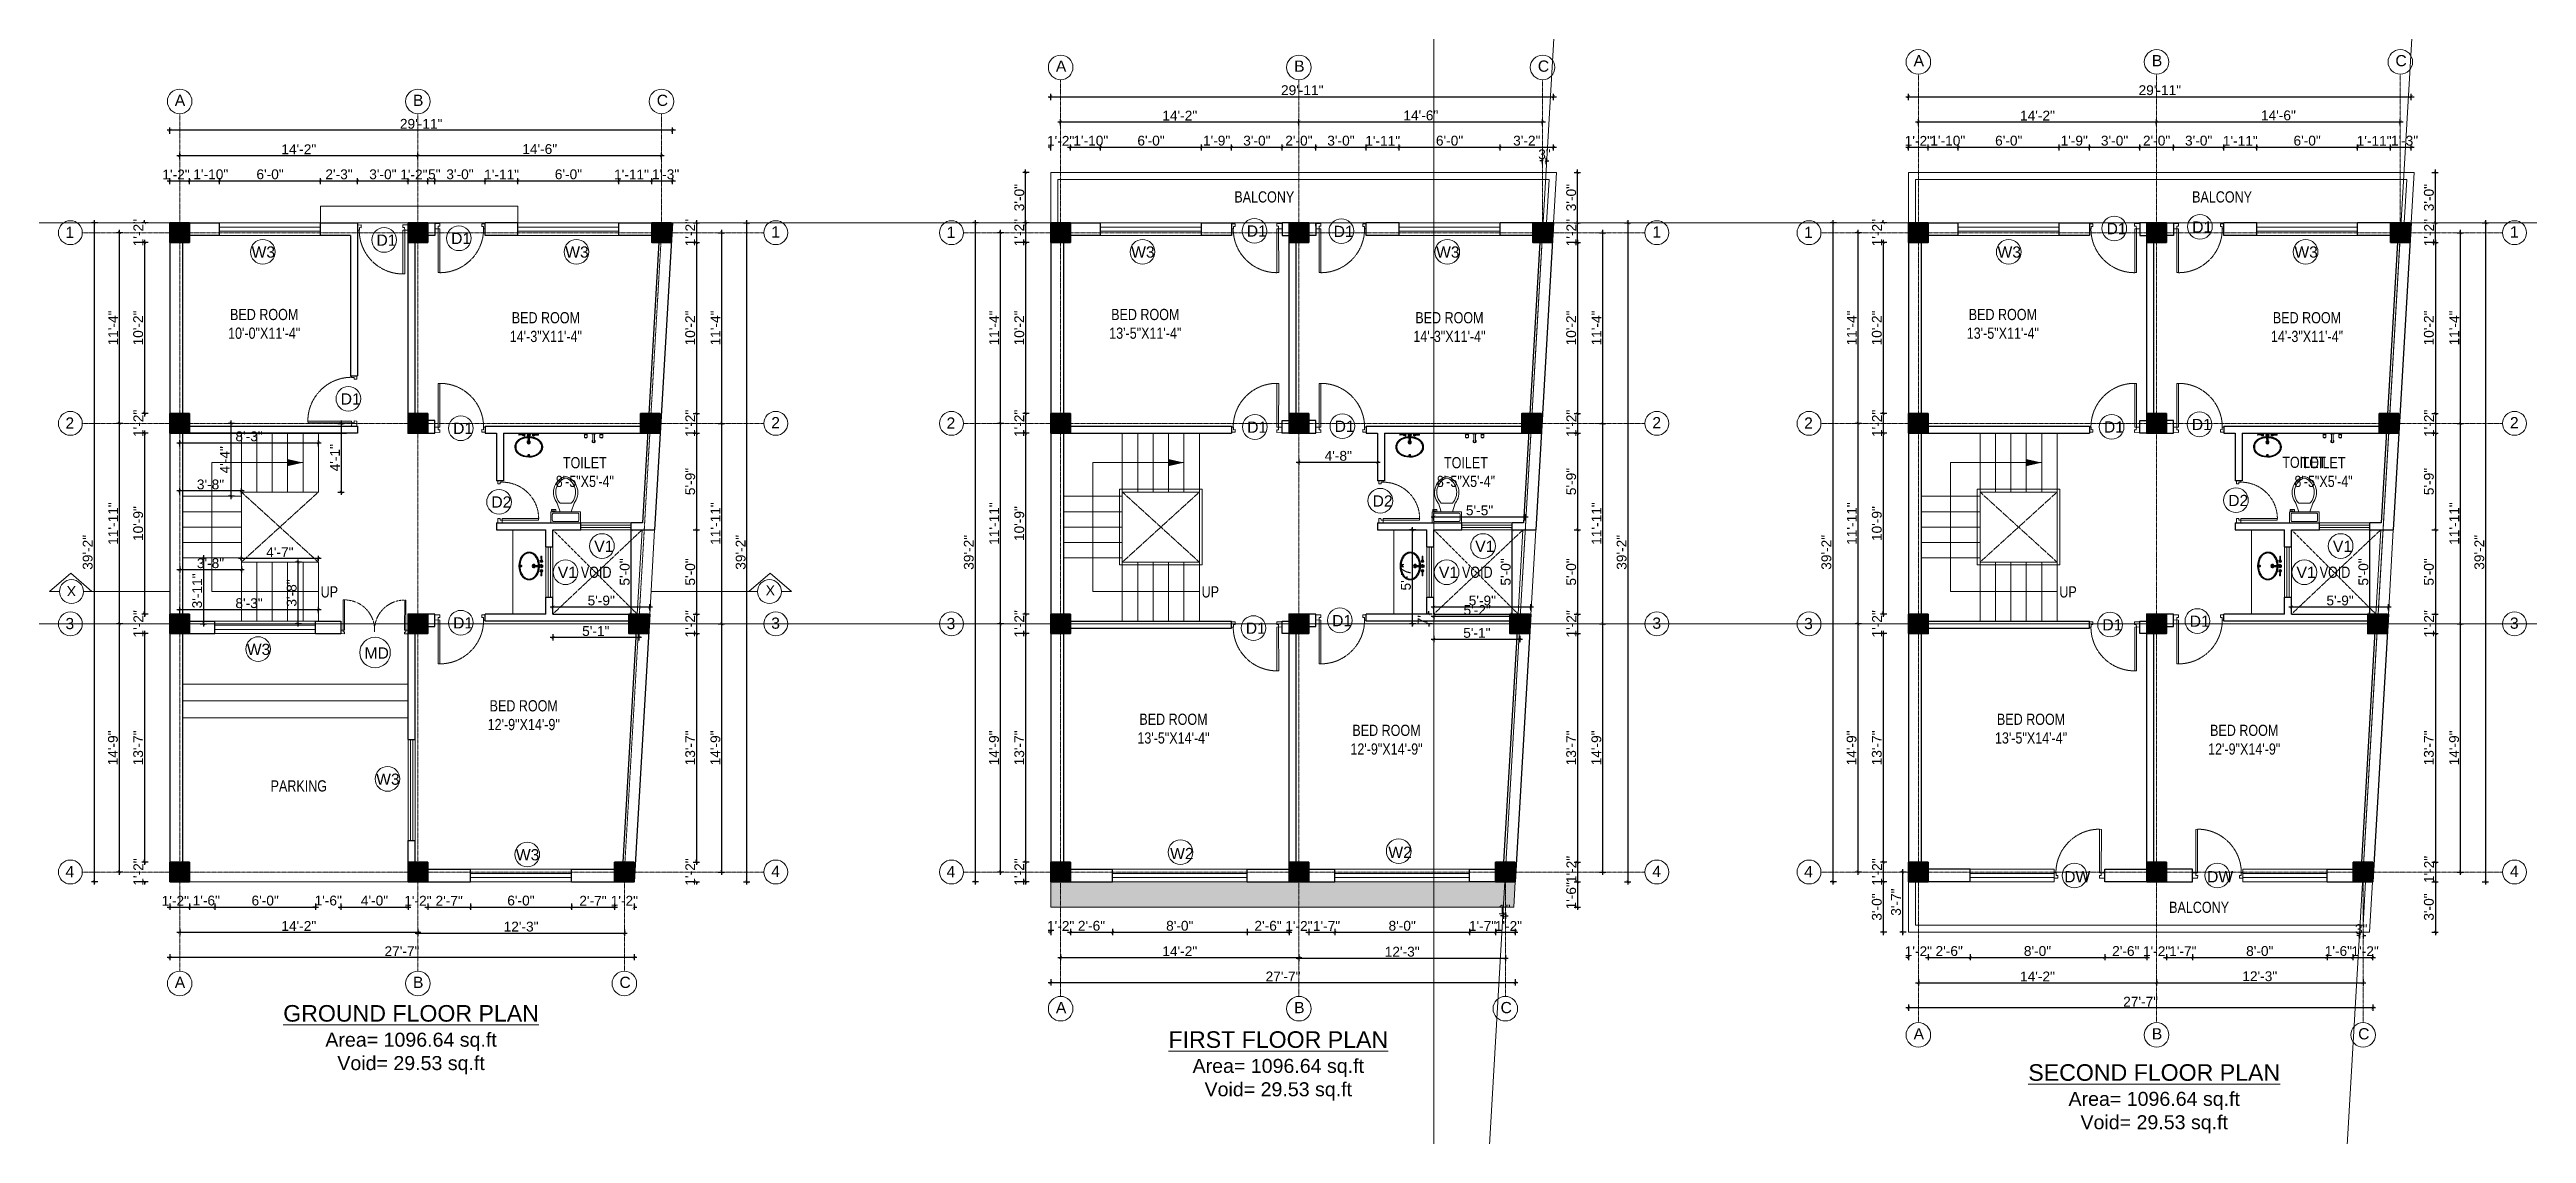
# Model space of a CAD drawing. Header units: inches. Extents: x 84707 to 107235, y 3922 to 10323.
# Drawn here: x 84707 to 86474, y 9506 to 10279 of the extents above; entities that cross this region are included whole.
import ezdxf

# ---------------------------------------------------------------- set-up
doc = ezdxf.new("R2010")
doc.units = ezdxf.units.IN
doc.header["$MEASUREMENT"] = 0
doc.linetypes.add('CENTER', pattern=[2, 1.25, -0.25, 0.25, -0.25])
doc.linetypes.add('HIDDEN', pattern=[0.375, 0.25, -0.125])
doc.layers.add('A-Hatch', color=7, linetype='Continuous')
for name, color, linetype, lineweight in [('Annotate-Lite.w', 4, 'Continuous', 9), ('Annotations-Bold.w', 2, 'Continuous', 13), ('COLOUM', 3, 'Continuous', 35), ('DIM-2', 4, 'Continuous', 20), ('Door-Window.w', 4, 'Continuous', 15), ('Fittings', 9, 'Continuous', 5), ('furniture', 45, 'Continuous', 0), ('FURNT', 31, 'Continuous', 15), ('HA', 254, 'Continuous', 9), ('hatch', 9, 'Continuous', 0), ('stair', 6, 'Continuous', 5), ('text', 7, 'Continuous', 5), ('wall', 240, 'Continuous', 30), ('wall light', 6, 'Continuous', 18), ('window', 130, 'Continuous', 13)]:
    doc.layers.add(name, color=color, linetype=linetype, lineweight=lineweight)
doc.styles.add('ARAIL', font='arial.ttf')
doc.styles.add('arial 1000', font='arial.ttf')
doc.styles.add('DIM', font='arial.ttf', dxfattribs={"width": 0.8})
doc.styles.add('gaurav', font='arial.ttf')
doc.dimstyles.new('8 inch dim', dxfattribs={"dimtxt": 7, "dimasz": 2, "dimexe": 2, "dimexo": 1, "dimgap": 1, "dimtad": 1, "dimdec": 0, "dimzin": 3, "dimdsep": 46, "dimlunit": 4, "dimtxsty": 'ARAIL', "dimblk": 'ARCHTICK', "dimcen": 0.09, "dimdle": 2, "dimadec": 0, "dimazin": 0, "dimtfac": 1, "dimtdec": 0, "dimtix": 1, "dimtofl": 0, "dimtmove": 1, "dimatfit": 3, "dimldrblk": 'ARCHTICK', "dimfxlon": 1, "dimtolj": 1, "dimtzin": 0, "dimarcsym": 0})

msp = doc.modelspace()

# ---------------------------------------------------------------- texts
at = {"ltscale": 7, "char_height": 8, "width": 121.932, "attachment_point": 8, "style": 'DIM'}
for s, insert in [('BALCONY', (85573.3, 10169.9)), ('BALCONY', (86256.7, 10169.9)), ('BED ROOM\\P10\'-0"X11\'-4"', (84859.7, 10072.7)), ('BED ROOM\\P14\'-3"X11\'-4"', (85060.7, 10070.4)), ('BED ROOM\\P13\'-5"X11\'-4"', (85488.4, 10072.7)), ('BED ROOM\\P14\'-3"X11\'-4"', (85705.4, 10070.4)), ('BED ROOM\\P13\'-5"X11\'-4"', (86100.3, 10072.7)), ('BED ROOM\\P14\'-3"X11\'-4"', (86317.3, 10070.4)), ('TOILET\\P8\'-5"X5\'-4"', (85088.5, 9967)), ('TOILET\\P8\'-5"X5\'-4"', (85717.2, 9967)), ('TOILET', (86315.3, 9980.6)), ('TOILET\\P8\'-5"X5\'-4"', (86329.1, 9967)), ('VOID', (85096.6, 9902.2)), ('VOID', (85725.3, 9902.2)), ('VOID', (86337.3, 9902.2)), ('UP', (84906.2, 9888.2)), ('UP', (85534.8, 9888.2)), ('UP', (86146.8, 9888.2)), ('BED ROOM\\P12\'-9"X14\'-9"', (85044.9, 9793.6)), ('BED ROOM\\P13\'-5"X14\'-4"', (85508.5, 9784)), ('BED ROOM\\P12\'-9"X14\'-9"', (85660.5, 9776.1)), ('BED ROOM\\P13\'-5"X14\'-4"', (86120.4, 9784)), ('BED ROOM\\P12\'-9"X14\'-9"', (86272.5, 9776.1)), ('PARKING', (84884.4, 9749.8)), ('BALCONY', (86240.3, 9663.2))]:
    msp.add_mtext(s, dxfattribs=dict(at, insert=insert))
at = {"layer": 'Annotate-Lite.w', "ltscale": 0.005, "char_height": 8, "attachment_point": 1, "style": 'gaurav'}
for s, insert in [('D1', (84939.8, 10147.2)), ('D1', (84993.1, 10148.4)), ('D1', (85560.8, 10153.7)), ('D1', (85622.8, 10153.4)), ('D1', (86174.3, 10155.4)), ('D1', (86235.4, 10156.5)), ('W3', (84850.7, 10138.7)), ('W3', (85074.5, 10138.7)), ('W3', (85478.3, 10138.7)), ('W3', (85695.9, 10138.7)), ('W3', (86096.5, 10138.7)), ('W3', (86308.3, 10138.7)), ('D1', (84914.3, 10033.9)), ('D1', (84994.5, 10012.9)), ('D1', (85561.1, 10013.8)), ('D1', (85623.5, 10014.4)), ('D1', (86172.4, 10013.9)), ('D1', (86235.1, 10015.7)), ('D2', (85021.8, 9960.4)), ('D2', (85650.6, 9961.1)), ('D2', (86261.1, 9961.5)), ('V1', (85095.2, 9928.8)), ('V1', (85723.8, 9928.8)), ('V1', (86335.8, 9928.8)), ('V1', (85069.2, 9910.2)), ('V1', (85697.9, 9910.2)), ('V1', (86309.8, 9910.2)), ('D1', (84994.5, 9874.2)), ('D1', (85560.1, 9870.4)), ('D1', (85621.7, 9875.8)), ('D1', (86171.3, 9872.8)), ('D1', (86233.6, 9875.4)), ('W3', (84847.3, 9855.3)), ('MD', (84931.3, 9852.7)), ('W3', (84939.6, 9762.7)), ('W3', (85039.3, 9708.8)), ('W2', (85506.1, 9709.7)), ('W2', (85661.8, 9710.6)), ('DW', (86144.1, 9693.1)), ('DW', (86246, 9693.1))]:
    msp.add_mtext_dynamic_manual_height_columns(s, width=8, gutter_width=100, heights=[0], dxfattribs=dict(at, insert=insert))
at = {"layer": 'Annotations-Bold.w', "linetype": 'CENTER', "ltscale": 1.5, "char_height": 8, "attachment_point": 1, "style": 'ARAIL'}
for s, insert in [('A', (85424.6, 10271.3)), ('B', (85594.6, 10271.3)), ('C', (85768.5, 10271.3)), ('A', (86036.6, 10275.2)), ('B', (86206.6, 10275.2)), ('C', (86380.4, 10275.2)), ('A', (84795.9, 10246.9)), ('B', (84965.9, 10246.9)), ('C', (85139.8, 10246.9)), ('1', (84717.9, 10152.7)), ('1', (85221.5, 10153)), ('1', (85346.6, 10152.7)), ('1', (85850.2, 10153)), ('1', (85958.5, 10152.7)), ('1', (86462.1, 10153)), ('2', (84717.9, 10016.7)), ('2', (85221.5, 10017)), ('2', (85346.6, 10016.7)), ('2', (85850.2, 10017)), ('2', (85958.5, 10016.7)), ('2', (86462.1, 10017)), ('3', (84717.9, 9873.7)), ('3', (85221.5, 9874)), ('3', (85346.6, 9873.7)), ('3', (85850.2, 9874)), ('3', (85958.5, 9873.7)), ('3', (86462.1, 9874)), ('4', (84717.9, 9696.7)), ('4', (85221.5, 9697)), ('4', (85346.6, 9696.7)), ('4', (85850.2, 9697)), ('4', (85958.5, 9696.7)), ('4', (86462.1, 9697))]:
    msp.add_mtext_dynamic_manual_height_columns(s, width=6.539, gutter_width=100, heights=[0], dxfattribs=dict(at, insert=insert))
at = {"layer": 'DIM-2', "char_height": 8, "attachment_point": 1, "style": 'ARAIL'}
for s, insert in [('A', (84795.9, 9617.8)), ('B', (84965.9, 9617.8)), ('C', (85113.2, 9617.8)), ('A', (85424.6, 9599.8)), ('B', (85594.6, 9599.8)), ('C', (85741.9, 9599.8)), ('A', (86036.6, 9581.1)), ('B', (86206.6, 9581.1)), ('C', (86353.8, 9581.1))]:
    msp.add_mtext_dynamic_manual_height_columns(s, width=6.539, gutter_width=100, heights=[0], dxfattribs=dict(at, insert=insert))
at = {"layer": 'text', "insert": (84718.8, 9889.4), "char_height": 7.2, "attachment_point": 3, "rotation": 180, "style": 'ARAIL'}
msp.add_mtext_dynamic_manual_height_columns('X', width=125.465, gutter_width=90, heights=[0], dxfattribs=at)
at = {"layer": 'text', "insert": (85217.5, 9897), "char_height": 7.2, "attachment_point": 1, "style": 'ARAIL'}
msp.add_mtext_dynamic_manual_height_columns('X', width=125.465, gutter_width=90, heights=[0], dxfattribs=at)
at = {"layer": 'text', "char_height": 11.811, "width": 316.032, "attachment_point": 5, "style": 'arial 1000'}
for s, insert in [('{\\LGROUND FLOOR PLAN\\P\\H0.84667x;\\lArea= 1096.64 sq.ft\\PVoid= 29.53 sq.ft}', (84964.5, 9572.9)), ('{\\LFIRST FLOOR PLAN\\P\\H0.84667x;\\lArea= 1096.64 sq.ft\\PVoid= 29.53 sq.ft}', (85583.3, 9554.2)), ('{\\LSECOND FLOOR PLAN\\P\\H0.84667x;\\lArea= 1096.64 sq.ft\\PVoid= 29.53 sq.ft}', (86208.3, 9530.7))]:
    msp.add_mtext(s, dxfattribs=dict(at, insert=insert))

# ---------------------------------------------------------------- blocks, each defined once
blk = doc.blocks.new('column 14')
at = {"layer": 'COLOUM'}
h = blk.add_hatch(color=256, dxfattribs=at)
h.dxf.hatch_style = 1
h.paths.add_polyline_path([(7, 7), (-7, 7), (-7, -7), (7, -7)])
blk.add_lwpolyline([(7, 7), (7, -7), (-7, -7), (-7, 7)], close=True, dxfattribs=at)
blk = doc.blocks.new('FDFDRE')
at = {"layer": 'Door-Window.w', "ltscale": 3}
for p, q in [((165701.1, -58637.8), (165701.1, -58641.5)), ((165704.8, -58637.8), (165701.1, -58637.8)), ((165701.1, -58641.5), (165703.6, -58641.5)), ((165703.6, -58641.5), (165703.5, -58672.6)), ((165704.8, -58639.7), (165703.6, -58639.7)), ((165703.6, -58639.7), (165703.6, -58641.5)), ((165703.6, -58641.5), (165704.8, -58641.5)), ((165704.8, -58639.7), (165704.8, -58637.8)), ((165704.8, -58641.5), (165704.8, -58672.7)), ((165767, -58639.7), (165767, -58637.8)), ((165767, -58637.8), (165770.6, -58637.8)), ((165767, -58639.7), (165768.2, -58639.7)), ((165767, -58641.5), (165767, -58672.7)), ((165768.2, -58641.5), (165767, -58641.5)), ((165768.2, -58639.7), (165768.2, -58641.5)), ((165770.7, -58641.5), (165768.2, -58641.5)), ((165768.2, -58641.5), (165768.2, -58672.6)), ((165770.6, -58637.8), (165770.7, -58641.5)), ((165703.5, -58672.6), (165704.8, -58672.7)), ((165768.2, -58672.6), (165767, -58672.7))]:
    blk.add_line(p, q, dxfattribs=at)
at = {"layer": 'Door-Window.w', "color": 9, "linetype": 'HIDDEN', "lineweight": 18}
for centre, start, end in [((165704.8, -58641.5), 269.9618, 3.3835), ((165767, -58641.5), 176.6165, 270.0382)]:
    blk.add_arc(centre, 31.2, start, end, dxfattribs=at)
blk = doc.blocks.new('*U9')
at = {"layer": 'Door-Window.w', "ltscale": 3}
for p, q in [((11067.4, 10097.9), (11092.2, 10116.8)), ((11068.2, 10097), (11093, 10115.8)), ((11092.2, 10116.8), (11093, 10115.8)), ((11063, 10097.7), (11066, 10099.9)), ((11065.2, 10094.7), (11063, 10097.7)), ((11066.7, 10095.8), (11065.2, 10094.7)), ((11066, 10099.9), (11067.4, 10097.9)), ((11066, 10096.8), (11067.4, 10097.9)), ((11066.7, 10095.8), (11066, 10096.8)), ((11067.4, 10097.9), (11068.2, 10097)), ((11084.8, 10072.1), (11083.3, 10070.9)), ((11084.8, 10069), (11083.3, 10070.9)), ((11084.8, 10072.1), (11085.5, 10071.1)), ((11084.8, 10069), (11087.7, 10071.2)), ((11085.5, 10071.1), (11087, 10072.2)), ((11087.7, 10071.2), (11087, 10072.2))]:
    blk.add_line(p, q, dxfattribs=at)
at = {"layer": 'Door-Window.w', "color": 9, "linetype": 'HIDDEN', "lineweight": 18}
blk.add_arc((11068.2, 10097), 31.2, 307.2347, 37.1906, dxfattribs=at)
blk = doc.blocks.new('Toilet - top')
at = {"layer": 'furniture'}
for p, q in [((-10, -8.5), (-8, -8.5)), ((-10, -9.5), (-10, -8.5)), ((-7, -9.5), (-10, -9.5)), ((-8, -8.5), (-8, -8)), ((-7, -8), (-7, -9.5)), ((-4, -8), (-6, -14)), ((4, -14), (-4, -14)), ((4, -8), (6, -14)), ((9.5, -6), (9.5, -2))]:
    blk.add_line(p, q, dxfattribs=at)
blk.add_lwpolyline([(10.5, -8), (10.5, 0), (-10.5, 0), (-10.5, -8)], close=True, dxfattribs=at)
for points in [[(-9.5, -2), (-9.5, -6)], [(8.5, -1), (-8.5, -1)], [(-8.5, -7), (8.5, -7)]]:
    blk.add_lwpolyline(points, dxfattribs=at)
for centre, radius, start, end in [((-8.6, -1.9), 0.884, 81.8699, 188.1301), ((-8.6, -6.1), 0.884, 171.8699, 278.1301), ((3.5, -21.6), 12.2, 141.4691, 247.9714), ((4.2, -21.8), 11.3, 136.3677, 238.9468), ((-3.5, -21.6), 12.2, 292.0284, 38.5307), ((-4.2, -21.8), 11.3, 301.053, 43.6321), ((8.6, -1.9), 0.884, 351.8699, 98.1301), ((8.6, -6.1), 0.884, 261.8699, 8.1301), ((0, -27.9), 4, 245.7318, 294.2682), ((0, -29), 4, 254.8605, 285.1395)]:
    blk.add_arc(centre, radius, start, end, dxfattribs=at)
blk = doc.blocks.new('A$C604E024C')
at = {"layer": 'hatch', "color": 9, "linetype": 'ByBlock'}
for p, q in [((-107, 6), (-198, 9)), ((-101, 4), (-101, -4)), ((-101, 4), (-101, 1)), ((-101, 4), (-101, 4)), ((-101, 1), (-97, 1)), ((-101, 0), (-101, -4)), ((-101, 0), (-97, 0)), ((-97, 4), (-97, 1)), ((-97, 4), (-96, 4)), ((-96, 4), (-96, -4)), ((-6, 4), (-6, -4)), ((-6, 4), (-5, 4)), ((-5, 4), (-5, -4)), ((0, 13), (0, -13)), ((1, 4), (1, -4)), ((1, 4), (3, 4)), ((2, 4), (2, 1)), ((2, 4), (3, 4)), ((2, 1), (3, 1)), ((100, 2), (101, 2)), ((107, 6), (198, 9)), ((199, 8), (199, -8)), ((-107, -6), (-198, -9)), ((-101, -4), (-101, -4)), ((-101, -4), (-101, -4)), ((-97, 0), (-97, -4)), ((-97, -4), (-96, -4)), ((-96, -4), (-96, -4)), ((-6, -4), (-1, -4)), ((-5, -4), (-1, -4)), ((-1, -4), (-1, -4)), ((1, -4), (3, -4)), ((2, 0), (2, -4)), ((2, 0), (3, 0)), ((2, -4), (3, -4)), ((100, -2), (101, -2)), ((107, -6), (198, -9))]:
    blk.add_line(p, q, dxfattribs=at)
for points in [[(35, -3), (35, -3, 0.267949), (35, 2), (20, 29, 0.267949), (15, 31), (-15, 31, 0.267949), (-20, 29), (-35, 2, 0.267949), (-35, -3)], [(0, 13), (-5, 13, 0.267949), (-9, 10), (-13, 2, 0.267949), (-13, -3), (-9, -10, 0.267949), (-5, -13), (0, -13)], [(0, 13), (5, 13, -0.267949), (9, 10), (13, 2, -0.267949), (13, -3), (9, -10, -0.267949), (5, -13), (0, -13)], [(-15, -149, 0.267949), (-15, -154), (-9, -163, 0.267949), (-5, -166), (0, -166)], [(15, -149, -0.267949), (15, -154), (9, -163, -0.267949), (5, -166), (0, -166)]]:
    blk.add_lwpolyline(points, format="xyb", dxfattribs=at)
for centre, radius, start, end in [((-148, 0), 51.6, 171.6285, 188.3715), ((-198, 8), 1, 88.5767, 180), ((-99, 0), 27.8, 193.9353, 166.0647), ((-99, 0), 16.1, 203.4772, 156.5228), ((-99, 0), 13.6, 207.8254, 152.1746), ((-99, 0), 10.7, 215.7665, 144.2335), ((3, 2), 1.6, 270, 90.0142), ((3, 2), 2.2, 301.4048, 90), ((3, -2), 2.5, 270, 62.7097), ((99, 0), 27.8, 13.9353, 346.0647), ((99, 0), 16.1, 23.4772, 336.5228), ((99, 0), 13.6, 27.8254, 332.1746), ((99, 0), 10.7, 35.7665, 324.2335), ((198, 8), 1, 0, 91.4233), ((-198, -8), 1, 180, 271.4233), ((-325, -117), 312, 354.1333, 21.5654), ((-1093, -110), 1085, 357.1828, 5.6778), ((3, -2), 1.9, 270, 90), ((1084, -109), 1075, 174.3028, 182.8736), ((325, -117), 312, 158.4157, 185.9255), ((198, -8), 1, 268.5767, 0)]:
    blk.add_arc(centre, radius, start, end, dxfattribs=at)
blk.add_ellipse((99, 0), major_axis=(0, 4.4), ratio=0.647537, start_param=-0.996154, end_param=4.137747, dxfattribs=at)
blk.add_open_spline([(100, 2), (100, 3), (100, 3), (100, 3), (99, 4), (99, 4), (99, 4), (99, 4), (98, 4), (98, 4), (98, 3), (97, 3), (97, 3), (97, 2), (97, 2), (96, 1), (96, 0), (96, 0), (96, -2), (97, -2), (97, -3), (97, -3), (98, -4), (98, -4), (99, -4), (99, -4), (99, -4), (100, -3), (100, -3), (100, -3), (100, -2)], degree=3, knots=[5.296065, 5.296065, 5.296065, 5.296065, 5.668493, 5.668493, 6.044953, 6.044953, 6.283185, 6.283185, 6.283185, 6.618814, 6.618814, 6.954443, 6.954443, 7.290072, 7.290072, 7.6257, 7.6257, 8.094621, 8.094621, 8.563542, 8.563542, 8.940002, 8.940002, 9.316461, 9.316461, 9.692921, 9.692921, 10.069381, 10.069381, 10.411893, 10.411893, 10.411893, 10.411893], dxfattribs=at)
blk = doc.blocks.new('basin')
at = {"layer": 'furniture', "lineweight": -3}
for radius, start, end in [(1.14, 113.503, 66.2712), (0.79, 126.715, 52.8739)]:
    blk.add_arc((134195.3, -39122.5), radius, start, end, dxfattribs=at)
at = {"layer": 'furniture'}
blk.add_ellipse((134195.3, -39125.8), major_axis=(-9.97, 0), ratio=0.736887, start_param=4.757716, end_param=10.948885, dxfattribs=at)
at = {"layer": 'furniture', "linetype": 'ByBlock'}
blk.add_ellipse((134195.3, -39125.8), major_axis=(9.97, 0), ratio=0.736887, dxfattribs=at)
at = {"layer": 'furniture', "lineweight": -3}
blk.add_ellipse((134195.3, -39131.6), major_axis=(0.448, 0), ratio=0.674502, dxfattribs=at)
blk.add_open_spline([(134194.7, -39119.2), (134194.3, -39119.2), (134194, -39119.2), (134193.1, -39119.3), (134192.6, -39119.4), (134191.6, -39119.7), (134191.1, -39119.8), (134190.2, -39120.2), (134189.8, -39120.4), (134188.9, -39120.9), (134188.6, -39121.2), (134187.9, -39121.8), (134187.6, -39122.1), (134187.1, -39122.7), (134186.8, -39123), (134186.5, -39123.7), (134186.3, -39124.1), (134186.1, -39124.8), (134186, -39125.1), (134186, -39125.6), (134186, -39125.7), (134186, -39125.8), (134186, -39126.1), (134186, -39126.3), (134186.1, -39126.9), (134186.2, -39127.3), (134186.5, -39128), (134186.6, -39128.3), (134187.1, -39129), (134187.3, -39129.3), (134187.9, -39129.9), (134188.2, -39130.2), (134188.9, -39130.7), (134189.3, -39130.9), (134190.1, -39131.4), (134190.5, -39131.6), (134191.4, -39131.9), (134191.9, -39132.1), (134192.9, -39132.3), (134193.4, -39132.4), (134194.4, -39132.5), (134194.9, -39132.5), (134196, -39132.5), (134196.5, -39132.5), (134197.5, -39132.3), (134198, -39132.3), (134199, -39132), (134199.4, -39131.8), (134200.3, -39131.5), (134200.8, -39131.3), (134201.6, -39130.8), (134201.9, -39130.5), (134202.6, -39130), (134202.9, -39129.7), (134203.5, -39129.1), (134203.7, -39128.8), (134204.1, -39128.1), (134204.2, -39127.8), (134204.5, -39127.1), (134204.6, -39126.7), (134204.6, -39126), (134204.6, -39125.7), (134204.6, -39125), (134204.5, -39124.6), (134204.3, -39123.9), (134204.1, -39123.6), (134203.7, -39122.9), (134203.4, -39122.6), (134202.9, -39121.9), (134202.6, -39121.6), (134201.9, -39121.1), (134201.5, -39120.8), (134200.7, -39120.3), (134200.2, -39120.1), (134199.3, -39119.8), (134198.8, -39119.6), (134197.8, -39119.4), (134197.3, -39119.3), (134196.5, -39119.2), (134196.2, -39119.2), (134195.9, -39119.2)], degree=3, knots=[4.778413, 4.778413, 4.778413, 4.778413, 4.89303, 4.89303, 5.060537, 5.060537, 5.228045, 5.228045, 5.395552, 5.395552, 5.56306, 5.56306, 5.730567, 5.730567, 5.898075, 5.898075, 6.065582, 6.065582, 6.233089, 6.233089, 6.283185, 6.283185, 6.283185, 6.401225, 6.401225, 6.564378, 6.564378, 6.727532, 6.727532, 6.890685, 6.890685, 7.053839, 7.053839, 7.216992, 7.216992, 7.380146, 7.380146, 7.543299, 7.543299, 7.706452, 7.706452, 7.869606, 7.869606, 8.032759, 8.032759, 8.195913, 8.195913, 8.359066, 8.359066, 8.52222, 8.52222, 8.685373, 8.685373, 8.848527, 8.848527, 9.01168, 9.01168, 9.174834, 9.174834, 9.337987, 9.337987, 9.501141, 9.501141, 9.668648, 9.668648, 9.836155, 9.836155, 10.003663, 10.003663, 10.17117, 10.17117, 10.338678, 10.338678, 10.506185, 10.506185, 10.673693, 10.673693, 10.8412, 10.8412, 10.929386, 10.929386, 10.929386, 10.929386], dxfattribs=at)
at = {"layer": 'furniture'}
blk.add_open_spline([(134195.9, -39131.6), (134195.9, -39131.5), (134195.9, -39131.5), (134195.8, -39131.5), (134195.8, -39131.4), (134195.8, -39131.4), (134195.7, -39131.3), (134195.7, -39131.3), (134195.6, -39131.2), (134195.5, -39131.2), (134195.4, -39131.2), (134195.2, -39131.2), (134195.1, -39131.2), (134194.9, -39131.3), (134194.9, -39131.3), (134194.8, -39131.4), (134194.8, -39131.4), (134194.8, -39131.5), (134194.8, -39131.5), (134194.8, -39131.6), (134194.8, -39131.6), (134194.8, -39131.7), (134194.8, -39131.8), (134194.9, -39131.8), (134194.9, -39131.9), (134195, -39131.9), (134195, -39131.9), (134195.2, -39132), (134195.2, -39132), (134195.4, -39132), (134195.5, -39132), (134195.7, -39131.9), (134195.7, -39131.9), (134195.8, -39131.8), (134195.8, -39131.7), (134195.8, -39131.7), (134195.9, -39131.6), (134195.9, -39131.6), (134195.9, -39131.6), (134195.9, -39131.6)], degree=3, knots=[0, 0, 0, 0, 0.188397, 0.188397, 0.376794, 0.376794, 0.73698, 0.73698, 1.097166, 1.097166, 1.657793, 1.657793, 2.21842, 2.21842, 2.564182, 2.564182, 2.840364, 2.840364, 3.116547, 3.116547, 3.39273, 3.39273, 3.668913, 3.668913, 3.945096, 3.945096, 4.221279, 4.221279, 4.783807, 4.783807, 5.346334, 5.346334, 5.697184, 5.697184, 5.974645, 5.974645, 6.252106, 6.252106, 6.283185, 6.283185, 6.283185, 6.283185], dxfattribs=at)
at = {"layer": 'furniture', "xscale": 0.03499430959345774, "yscale": 0.03499430959345774, "zscale": 0.03499430959345774, "rotation": 359.9929103328581}
blk.add_blockref('A$C604E024C', (134195.3, -39117.1), dxfattribs=at)
blk = doc.blocks.new('_ArchTick')
at = {"color": 0, "linetype": 'ByBlock', "const_width": 0.15}
blk.add_lwpolyline([(-0.5, -0.5), (0.5, 0.5)], dxfattribs=at)
blk = doc.blocks.new('*D591')
at = {"layer": 'Defpoints', "color": 0, "transparency": 16777216}
for p in [(85065.7, 9881.5), (85065.7, 9876.5), (85134.8, 9876.5)]:
    blk.add_point(p, dxfattribs=at)
at = {"layer": 'DIM-2', "color": 0, "lineweight": -2, "transparency": 16777216}
for p, q in [((85136.8, 9881.5), (85063.7, 9881.5)), ((85065.7, 9879), (85065.7, 9883.5)), ((85134.8, 9879), (85134.8, 9883.5))]:
    blk.add_line(p, q, dxfattribs=at)
at = {"layer": 'DIM-2', "color": 0, "lineweight": -2, "transparency": 16777216, "xscale": 2, "yscale": 2, "zscale": 2, "rotation": 180}
blk.add_blockref('_ArchTick', (85065.7, 9881.5), dxfattribs=at)
at = {"layer": 'DIM-2', "color": 0, "lineweight": -2, "transparency": 16777216, "xscale": 2, "yscale": 2, "zscale": 2}
blk.add_blockref('_ArchTick', (85134.8, 9881.5), dxfattribs=at)
at = {"layer": 'DIM-2', "color": 0, "transparency": 16777216, "insert": (85100.2, 9886.1), "char_height": 7, "attachment_point": 5, "style": 'ARAIL'}
blk.add_mtext('\\A1;5\'-9"', dxfattribs=at)
blk = doc.blocks.new('*D584')
at = {"layer": 'Defpoints', "color": 0, "transparency": 16777216}
for p in [(84792.4, 10155.5), (84774.4, 10141.5), (84792.4, 10141.5)]:
    blk.add_point(p, dxfattribs=at)
at = {"layer": 'DIM-2', "color": 0, "lineweight": -2, "transparency": 16777216}
for p, q in [((84776.9, 10155.5), (84772.4, 10155.5)), ((84774.4, 10155.5), (84774.4, 10157.5)), ((84776.9, 10141.5), (84772.4, 10141.5)), ((84774.4, 10141.5), (84774.4, 10139.5))]:
    blk.add_line(p, q, dxfattribs=at)
at = {"layer": 'DIM-2', "color": 0, "lineweight": -2, "transparency": 16777216, "xscale": 2, "yscale": 2, "zscale": 2}
for p, rotation in [((84774.4, 10155.5), 270), ((84774.4, 10141.5), 90)]:
    blk.add_blockref('_ArchTick', p, dxfattribs=dict(at, rotation=rotation))
at = {"layer": 'DIM-2', "color": 0, "transparency": 16777216, "insert": (84769.9, 10148.5), "char_height": 7, "attachment_point": 5, "rotation": 90, "style": 'ARAIL'}
blk.add_mtext('\\A1;1\'-2"', dxfattribs=at)
blk = doc.blocks.new('*D585')
at = {"layer": 'Defpoints', "color": 0, "transparency": 16777216}
for p in [(84792.4, 10141.5), (84774.4, 10019.5), (84792.4, 10019.5)]:
    blk.add_point(p, dxfattribs=at)
at = {"layer": 'DIM-2', "color": 0, "lineweight": -2, "transparency": 16777216}
for p, q in [((84776.9, 10141.5), (84772.4, 10141.5)), ((84774.4, 10143.5), (84774.4, 10017.5)), ((84776.9, 10019.5), (84772.4, 10019.5))]:
    blk.add_line(p, q, dxfattribs=at)
at = {"layer": 'DIM-2', "color": 0, "lineweight": -2, "transparency": 16777216, "xscale": 2, "yscale": 2, "zscale": 2}
for p, rotation in [((84774.4, 10141.5), 90), ((84774.4, 10019.5), 270)]:
    blk.add_blockref('_ArchTick', p, dxfattribs=dict(at, rotation=rotation))
at = {"layer": 'DIM-2', "color": 0, "transparency": 16777216, "insert": (84769.8, 10080.5), "char_height": 7, "attachment_point": 5, "rotation": 90, "style": 'ARAIL'}
blk.add_mtext('\\A1;10\'-2"', dxfattribs=at)
blk = doc.blocks.new('*D586')
at = {"layer": 'Defpoints', "color": 0, "transparency": 16777216}
for p in [(84774.4, 10005.5), (84792.4, 10019.5), (84792.4, 10005.5)]:
    blk.add_point(p, dxfattribs=at)
at = {"layer": 'DIM-2', "color": 0, "lineweight": -2, "transparency": 16777216}
for p, q in [((84774.4, 10019.5), (84774.4, 10021.5)), ((84776.9, 10019.5), (84772.4, 10019.5)), ((84776.9, 10005.5), (84772.4, 10005.5)), ((84774.4, 10005.5), (84774.4, 10003.5))]:
    blk.add_line(p, q, dxfattribs=at)
at = {"layer": 'DIM-2', "color": 0, "lineweight": -2, "transparency": 16777216, "xscale": 2, "yscale": 2, "zscale": 2}
for p, rotation in [((84774.4, 10019.5), 270), ((84774.4, 10005.5), 90)]:
    blk.add_blockref('_ArchTick', p, dxfattribs=dict(at, rotation=rotation))
at = {"layer": 'DIM-2', "color": 0, "transparency": 16777216, "insert": (84769.9, 10012.5), "char_height": 7, "attachment_point": 5, "rotation": 90, "style": 'ARAIL'}
blk.add_mtext('\\A1;1\'-2"', dxfattribs=at)
blk = doc.blocks.new('*D587')
at = {"layer": 'Defpoints', "color": 0, "transparency": 16777216}
for p in [(84792.4, 10005.5), (84774.4, 9876.5), (84792.4, 9876.5)]:
    blk.add_point(p, dxfattribs=at)
at = {"layer": 'DIM-2', "color": 0, "lineweight": -2, "transparency": 16777216}
for p, q in [((84776.9, 10005.5), (84772.4, 10005.5)), ((84774.4, 10007.5), (84774.4, 9874.5)), ((84776.9, 9876.5), (84772.4, 9876.5))]:
    blk.add_line(p, q, dxfattribs=at)
at = {"layer": 'DIM-2', "color": 0, "lineweight": -2, "transparency": 16777216, "xscale": 2, "yscale": 2, "zscale": 2}
for p, rotation in [((84774.4, 10005.5), 90), ((84774.4, 9876.5), 270)]:
    blk.add_blockref('_ArchTick', p, dxfattribs=dict(at, rotation=rotation))
at = {"layer": 'DIM-2', "color": 0, "transparency": 16777216, "insert": (84769.8, 9941), "char_height": 7, "attachment_point": 5, "rotation": 90, "style": 'ARAIL'}
blk.add_mtext('\\A1;10\'-9"', dxfattribs=at)
blk = doc.blocks.new('*D588')
at = {"layer": 'Defpoints', "color": 0, "transparency": 16777216}
for p in [(84774.4, 9862.5), (84792.4, 9876.5), (84792.4, 9862.5)]:
    blk.add_point(p, dxfattribs=at)
at = {"layer": 'DIM-2', "color": 0, "lineweight": -2, "transparency": 16777216}
for p, q in [((84776.9, 9876.5), (84772.4, 9876.5)), ((84776.9, 9862.5), (84772.4, 9862.5)), ((84774.4, 9876.5), (84774.4, 9878.5)), ((84774.4, 9862.5), (84774.4, 9860.5))]:
    blk.add_line(p, q, dxfattribs=at)
at = {"layer": 'DIM-2', "color": 0, "lineweight": -2, "transparency": 16777216, "xscale": 2, "yscale": 2, "zscale": 2}
for p, rotation in [((84774.4, 9876.5), 270), ((84774.4, 9862.5), 90)]:
    blk.add_blockref('_ArchTick', p, dxfattribs=dict(at, rotation=rotation))
at = {"layer": 'DIM-2', "color": 0, "transparency": 16777216, "insert": (84769.9, 9869.5), "char_height": 7, "attachment_point": 5, "rotation": 90, "style": 'ARAIL'}
blk.add_mtext('\\A1;1\'-2"', dxfattribs=at)
blk = doc.blocks.new('*D589')
at = {"layer": 'Defpoints', "color": 0, "transparency": 16777216}
for p in [(84792.4, 9862.5), (84774.4, 9699.5), (84792.4, 9699.5)]:
    blk.add_point(p, dxfattribs=at)
at = {"layer": 'DIM-2', "color": 0, "lineweight": -2, "transparency": 16777216}
for p, q in [((84776.9, 9862.5), (84772.4, 9862.5)), ((84774.4, 9864.5), (84774.4, 9697.5)), ((84776.9, 9699.5), (84772.4, 9699.5))]:
    blk.add_line(p, q, dxfattribs=at)
at = {"layer": 'DIM-2', "color": 0, "lineweight": -2, "transparency": 16777216, "xscale": 2, "yscale": 2, "zscale": 2}
for p, rotation in [((84774.4, 9862.5), 90), ((84774.4, 9699.5), 270)]:
    blk.add_blockref('_ArchTick', p, dxfattribs=dict(at, rotation=rotation))
at = {"layer": 'DIM-2', "color": 0, "transparency": 16777216, "insert": (84769.8, 9781), "char_height": 7, "attachment_point": 5, "rotation": 90, "style": 'ARAIL'}
blk.add_mtext('\\A1;13\'-7"', dxfattribs=at)
blk = doc.blocks.new('*D590')
at = {"layer": 'Defpoints', "color": 0, "transparency": 16777216}
for p in [(84774.4, 9685.5), (84792.4, 9699.5), (84792.4, 9685.5)]:
    blk.add_point(p, dxfattribs=at)
at = {"layer": 'DIM-2', "color": 0, "lineweight": -2, "transparency": 16777216}
for p, q in [((84776.9, 9699.5), (84772.4, 9699.5)), ((84776.9, 9685.5), (84772.4, 9685.5)), ((84774.4, 9699.5), (84774.4, 9701.5)), ((84774.4, 9685.5), (84774.4, 9683.5))]:
    blk.add_line(p, q, dxfattribs=at)
at = {"layer": 'DIM-2', "color": 0, "lineweight": -2, "transparency": 16777216, "xscale": 2, "yscale": 2, "zscale": 2}
for p, rotation in [((84774.4, 9699.5), 270), ((84774.4, 9685.5), 90)]:
    blk.add_blockref('_ArchTick', p, dxfattribs=dict(at, rotation=rotation))
at = {"layer": 'DIM-2', "color": 0, "transparency": 16777216, "insert": (84769.9, 9692.5), "char_height": 7, "attachment_point": 5, "rotation": 90, "style": 'ARAIL'}
blk.add_mtext('\\A1;1\'-2"', dxfattribs=at)
blk = doc.blocks.new('*D592')
at = {"layer": 'Defpoints', "color": 0, "transparency": 16777216}
for p in [(84756.4, 9869.5), (84792.4, 9869.5), (84792.4, 9692.5)]:
    blk.add_point(p, dxfattribs=at)
at = {"layer": 'DIM-2', "color": 0, "lineweight": -2, "transparency": 16777216}
for p, q in [((84758.9, 9869.5), (84754.4, 9869.5)), ((84756.4, 9690.5), (84756.4, 9871.5)), ((84758.9, 9692.5), (84754.4, 9692.5))]:
    blk.add_line(p, q, dxfattribs=at)
at = {"layer": 'DIM-2', "color": 0, "lineweight": -2, "transparency": 16777216, "xscale": 2, "yscale": 2, "zscale": 2}
for p, rotation in [((84756.4, 9869.5), 90), ((84756.4, 9692.5), 270)]:
    blk.add_blockref('_ArchTick', p, dxfattribs=dict(at, rotation=rotation))
at = {"layer": 'DIM-2', "color": 0, "transparency": 16777216, "insert": (84751.8, 9781), "char_height": 7, "attachment_point": 5, "rotation": 90, "style": 'ARAIL'}
blk.add_mtext('\\A1;14\'-9"', dxfattribs=at)
blk = doc.blocks.new('*D593')
at = {"layer": 'Defpoints', "color": 0, "transparency": 16777216}
for p in [(84756.4, 10012.5), (84792.4, 10012.5), (84792.4, 9869.5)]:
    blk.add_point(p, dxfattribs=at)
at = {"layer": 'DIM-2', "color": 0, "lineweight": -2, "transparency": 16777216}
for p, q in [((84758.9, 10012.5), (84754.4, 10012.5)), ((84756.4, 9867.5), (84756.4, 10014.5)), ((84758.9, 9869.5), (84754.4, 9869.5))]:
    blk.add_line(p, q, dxfattribs=at)
at = {"layer": 'DIM-2', "color": 0, "lineweight": -2, "transparency": 16777216, "xscale": 2, "yscale": 2, "zscale": 2}
for p, rotation in [((84756.4, 10012.5), 90), ((84756.4, 9869.5), 270)]:
    blk.add_blockref('_ArchTick', p, dxfattribs=dict(at, rotation=rotation))
at = {"layer": 'DIM-2', "color": 0, "transparency": 16777216, "insert": (84751.9, 9941), "char_height": 7, "attachment_point": 5, "rotation": 90, "style": 'ARAIL'}
blk.add_mtext('\\A1;11\'-11"', dxfattribs=at)
blk = doc.blocks.new('*D594')
at = {"layer": 'Defpoints', "color": 0, "transparency": 16777216}
for p in [(84756.4, 10148.5), (84792.4, 10148.5), (84792.4, 10012.5)]:
    blk.add_point(p, dxfattribs=at)
at = {"layer": 'DIM-2', "color": 0, "lineweight": -2, "transparency": 16777216}
for p, q in [((84758.9, 10148.5), (84754.4, 10148.5)), ((84756.4, 10010.5), (84756.4, 10150.5)), ((84758.9, 10012.5), (84754.4, 10012.5))]:
    blk.add_line(p, q, dxfattribs=at)
at = {"layer": 'DIM-2', "color": 0, "lineweight": -2, "transparency": 16777216, "xscale": 2, "yscale": 2, "zscale": 2}
for p, rotation in [((84756.4, 10148.5), 90), ((84756.4, 10012.5), 270)]:
    blk.add_blockref('_ArchTick', p, dxfattribs=dict(at, rotation=rotation))
at = {"layer": 'DIM-2', "color": 0, "transparency": 16777216, "insert": (84751.9, 10080.5), "char_height": 7, "attachment_point": 5, "rotation": 90, "style": 'ARAIL'}
blk.add_mtext('\\A1;11\'-4"', dxfattribs=at)
blk = doc.blocks.new('*D478')
at = {"layer": 'Defpoints', "color": 0, "transparency": 16777216}
for p in [(84792.4, 10155.5), (84738.4, 9685.5), (84792.4, 9685.5)]:
    blk.add_point(p, dxfattribs=at)
at = {"layer": 'DIM-2', "color": 0, "lineweight": -2, "transparency": 16777216}
for p, q in [((84740.9, 10155.5), (84736.4, 10155.5)), ((84738.4, 10157.5), (84738.4, 9683.5)), ((84740.9, 9685.5), (84736.4, 9685.5))]:
    blk.add_line(p, q, dxfattribs=at)
at = {"layer": 'DIM-2', "color": 0, "lineweight": -2, "transparency": 16777216, "xscale": 2, "yscale": 2, "zscale": 2}
for p, rotation in [((84738.4, 10155.5), 90), ((84738.4, 9685.5), 270)]:
    blk.add_blockref('_ArchTick', p, dxfattribs=dict(at, rotation=rotation))
at = {"layer": 'DIM-2', "color": 0, "transparency": 16777216, "insert": (84733.8, 9920.5), "char_height": 7, "attachment_point": 5, "rotation": 90, "style": 'ARAIL'}
blk.add_mtext('\\A1;39\'-2"', dxfattribs=at)
blk = doc.blocks.new('*D595')
at = {"layer": 'Defpoints', "color": 0, "transparency": 16777216}
for p in [(84806.4, 10185.5), (84792.4, 10155.5), (84806.4, 10155.5)]:
    blk.add_point(p, dxfattribs=at)
at = {"layer": 'DIM-2', "color": 0, "lineweight": -2, "transparency": 16777216}
for p, q in [((84790.4, 10185.5), (84808.4, 10185.5)), ((84792.4, 10183), (84792.4, 10187.5)), ((84806.4, 10183), (84806.4, 10187.5))]:
    blk.add_line(p, q, dxfattribs=at)
at = {"layer": 'DIM-2', "color": 0, "lineweight": -2, "transparency": 16777216, "xscale": 2, "yscale": 2, "zscale": 2, "rotation": 180}
blk.add_blockref('_ArchTick', (84792.4, 10185.5), dxfattribs=at)
at = {"layer": 'DIM-2', "color": 0, "lineweight": -2, "transparency": 16777216, "xscale": 2, "yscale": 2, "zscale": 2}
blk.add_blockref('_ArchTick', (84806.4, 10185.5), dxfattribs=at)
at = {"layer": 'DIM-2', "color": 0, "transparency": 16777216, "insert": (84796.8, 10190), "char_height": 7, "attachment_point": 5, "style": 'ARAIL'}
blk.add_mtext('\\A1;1\'-2"', dxfattribs=at)
blk = doc.blocks.new('*D596')
at = {"layer": 'Defpoints', "color": 0, "transparency": 16777216}
for p in [(84827.9, 10185.5), (84806.4, 10155.5), (84827.9, 10155.5)]:
    blk.add_point(p, dxfattribs=at)
at = {"layer": 'DIM-2', "color": 0, "lineweight": -2, "transparency": 16777216}
for p, q in [((84804.4, 10185.5), (84829.9, 10185.5)), ((84806.4, 10183), (84806.4, 10187.5)), ((84827.9, 10183), (84827.9, 10187.5))]:
    blk.add_line(p, q, dxfattribs=at)
at = {"layer": 'DIM-2', "color": 0, "lineweight": -2, "transparency": 16777216, "xscale": 2, "yscale": 2, "zscale": 2, "rotation": 180}
blk.add_blockref('_ArchTick', (84806.4, 10185.5), dxfattribs=at)
at = {"layer": 'DIM-2', "color": 0, "lineweight": -2, "transparency": 16777216, "xscale": 2, "yscale": 2, "zscale": 2}
blk.add_blockref('_ArchTick', (84827.9, 10185.5), dxfattribs=at)
at = {"layer": 'DIM-2', "color": 0, "transparency": 16777216, "insert": (84821.6, 10190.1), "char_height": 7, "attachment_point": 5, "style": 'ARAIL'}
blk.add_mtext('\\A1;1\'-10"', dxfattribs=at)
blk = doc.blocks.new('*D597')
at = {"layer": 'Defpoints', "color": 0, "transparency": 16777216}
for p in [(84899.9, 10185.5), (84827.9, 10155.5), (84899.9, 10155.5)]:
    blk.add_point(p, dxfattribs=at)
at = {"layer": 'DIM-2', "color": 0, "lineweight": -2, "transparency": 16777216}
for p, q in [((84825.9, 10185.5), (84901.9, 10185.5)), ((84827.9, 10183), (84827.9, 10187.5)), ((84899.9, 10183), (84899.9, 10187.5))]:
    blk.add_line(p, q, dxfattribs=at)
at = {"layer": 'DIM-2', "color": 0, "lineweight": -2, "transparency": 16777216, "xscale": 2, "yscale": 2, "zscale": 2, "rotation": 180}
blk.add_blockref('_ArchTick', (84827.9, 10185.5), dxfattribs=at)
at = {"layer": 'DIM-2', "color": 0, "lineweight": -2, "transparency": 16777216, "xscale": 2, "yscale": 2, "zscale": 2}
blk.add_blockref('_ArchTick', (84899.9, 10185.5), dxfattribs=at)
at = {"layer": 'DIM-2', "color": 0, "transparency": 16777216, "insert": (84863.9, 10190.1), "char_height": 7, "attachment_point": 5, "style": 'ARAIL'}
blk.add_mtext('\\A1;6\'-0"', dxfattribs=at)
blk = doc.blocks.new('*D598')
at = {"layer": 'Defpoints', "color": 0, "transparency": 16777216}
for p in [(84926.4, 10185.5), (84899.9, 10155.5), (84926.4, 10155.5)]:
    blk.add_point(p, dxfattribs=at)
at = {"layer": 'DIM-2', "color": 0, "lineweight": -2, "transparency": 16777216}
for p, q in [((84897.9, 10185.5), (84928.4, 10185.5)), ((84899.9, 10183), (84899.9, 10187.5)), ((84926.4, 10183), (84926.4, 10187.5))]:
    blk.add_line(p, q, dxfattribs=at)
at = {"layer": 'DIM-2', "color": 0, "lineweight": -2, "transparency": 16777216, "xscale": 2, "yscale": 2, "zscale": 2, "rotation": 180}
blk.add_blockref('_ArchTick', (84899.9, 10185.5), dxfattribs=at)
at = {"layer": 'DIM-2', "color": 0, "lineweight": -2, "transparency": 16777216, "xscale": 2, "yscale": 2, "zscale": 2}
blk.add_blockref('_ArchTick', (84926.4, 10185.5), dxfattribs=at)
at = {"layer": 'DIM-2', "color": 0, "transparency": 16777216, "insert": (84913.1, 10190.1), "char_height": 7, "attachment_point": 5, "style": 'ARAIL'}
blk.add_mtext('\\A1;2\'-3"', dxfattribs=at)
blk = doc.blocks.new('*D599')
at = {"layer": 'Defpoints', "color": 0, "transparency": 16777216}
for p in [(84962.4, 10185.5), (84926.4, 10155.5), (84962.4, 10155.5)]:
    blk.add_point(p, dxfattribs=at)
at = {"layer": 'DIM-2', "color": 0, "lineweight": -2, "transparency": 16777216}
for p, q in [((84924.4, 10185.5), (84964.4, 10185.5)), ((84926.4, 10183), (84926.4, 10187.5)), ((84962.4, 10183), (84962.4, 10187.5))]:
    blk.add_line(p, q, dxfattribs=at)
at = {"layer": 'DIM-2', "color": 0, "lineweight": -2, "transparency": 16777216, "xscale": 2, "yscale": 2, "zscale": 2, "rotation": 180}
blk.add_blockref('_ArchTick', (84926.4, 10185.5), dxfattribs=at)
at = {"layer": 'DIM-2', "color": 0, "lineweight": -2, "transparency": 16777216, "xscale": 2, "yscale": 2, "zscale": 2}
blk.add_blockref('_ArchTick', (84962.4, 10185.5), dxfattribs=at)
at = {"layer": 'DIM-2', "color": 0, "transparency": 16777216, "insert": (84944.4, 10190.1), "char_height": 7, "attachment_point": 5, "style": 'ARAIL'}
blk.add_mtext('\\A1;3\'-0"', dxfattribs=at)
blk = doc.blocks.new('*D600')
at = {"layer": 'Defpoints', "color": 0, "transparency": 16777216}
for p in [(84976.4, 10185.5), (84962.4, 10155.5), (84976.4, 10155.5)]:
    blk.add_point(p, dxfattribs=at)
at = {"layer": 'DIM-2', "color": 0, "lineweight": -2, "transparency": 16777216}
for p, q in [((84960.4, 10185.5), (84978.4, 10185.5)), ((84962.4, 10183), (84962.4, 10187.5)), ((84976.4, 10183), (84976.4, 10187.5))]:
    blk.add_line(p, q, dxfattribs=at)
at = {"layer": 'DIM-2', "color": 0, "lineweight": -2, "transparency": 16777216, "xscale": 2, "yscale": 2, "zscale": 2, "rotation": 180}
blk.add_blockref('_ArchTick', (84962.4, 10185.5), dxfattribs=at)
at = {"layer": 'DIM-2', "color": 0, "lineweight": -2, "transparency": 16777216, "xscale": 2, "yscale": 2, "zscale": 2}
blk.add_blockref('_ArchTick', (84976.4, 10185.5), dxfattribs=at)
at = {"layer": 'DIM-2', "color": 0, "transparency": 16777216, "insert": (84966.5, 10190), "char_height": 7, "attachment_point": 5, "style": 'ARAIL'}
blk.add_mtext('\\A1;1\'-2"', dxfattribs=at)
blk = doc.blocks.new('*D601')
at = {"layer": 'Defpoints', "color": 0, "transparency": 16777216}
for p in [(84981.4, 10185.5), (84976.4, 10155.5), (84981.4, 10155.5)]:
    blk.add_point(p, dxfattribs=at)
at = {"layer": 'DIM-2', "color": 0, "lineweight": -2, "transparency": 16777216}
for p, q in [((84974.4, 10185.5), (84983.4, 10185.5)), ((84976.4, 10183), (84976.4, 10187.5)), ((84981.4, 10183), (84981.4, 10187.5))]:
    blk.add_line(p, q, dxfattribs=at)
at = {"layer": 'DIM-2', "color": 0, "lineweight": -2, "transparency": 16777216, "xscale": 2, "yscale": 2, "zscale": 2, "rotation": 180}
blk.add_blockref('_ArchTick', (84976.4, 10185.5), dxfattribs=at)
at = {"layer": 'DIM-2', "color": 0, "lineweight": -2, "transparency": 16777216, "xscale": 2, "yscale": 2, "zscale": 2}
blk.add_blockref('_ArchTick', (84981.4, 10185.5), dxfattribs=at)
at = {"layer": 'DIM-2', "color": 0, "transparency": 16777216, "insert": (84981.1, 10190.1), "char_height": 7, "attachment_point": 5, "style": 'ARAIL'}
blk.add_mtext('\\A1;5"', dxfattribs=at)
blk = doc.blocks.new('*D602')
at = {"layer": 'Defpoints', "color": 0, "transparency": 16777216}
for p in [(85017.4, 10185.5), (84981.4, 10155.5), (85017.4, 10155.5)]:
    blk.add_point(p, dxfattribs=at)
at = {"layer": 'DIM-2', "color": 0, "lineweight": -2, "transparency": 16777216}
for p, q in [((84979.4, 10185.5), (85019.4, 10185.5)), ((84981.4, 10183), (84981.4, 10187.5)), ((85017.4, 10183), (85017.4, 10187.5))]:
    blk.add_line(p, q, dxfattribs=at)
at = {"layer": 'DIM-2', "color": 0, "lineweight": -2, "transparency": 16777216, "xscale": 2, "yscale": 2, "zscale": 2, "rotation": 180}
blk.add_blockref('_ArchTick', (84981.4, 10185.5), dxfattribs=at)
at = {"layer": 'DIM-2', "color": 0, "lineweight": -2, "transparency": 16777216, "xscale": 2, "yscale": 2, "zscale": 2}
blk.add_blockref('_ArchTick', (85017.4, 10185.5), dxfattribs=at)
at = {"layer": 'DIM-2', "color": 0, "transparency": 16777216, "insert": (84999.4, 10190.1), "char_height": 7, "attachment_point": 5, "style": 'ARAIL'}
blk.add_mtext('\\A1;3\'-0"', dxfattribs=at)
blk = doc.blocks.new('*D603')
at = {"layer": 'Defpoints', "color": 0, "transparency": 16777216}
for p in [(85040.8, 10185.5), (85017.4, 10155.5), (85040.8, 10155.5)]:
    blk.add_point(p, dxfattribs=at)
at = {"layer": 'DIM-2', "color": 0, "lineweight": -2, "transparency": 16777216}
for p, q in [((85015.4, 10185.5), (85042.8, 10185.5)), ((85017.4, 10183), (85017.4, 10187.5)), ((85040.8, 10183), (85040.8, 10187.5))]:
    blk.add_line(p, q, dxfattribs=at)
at = {"layer": 'DIM-2', "color": 0, "lineweight": -2, "transparency": 16777216, "xscale": 2, "yscale": 2, "zscale": 2, "rotation": 180}
blk.add_blockref('_ArchTick', (85017.4, 10185.5), dxfattribs=at)
at = {"layer": 'DIM-2', "color": 0, "lineweight": -2, "transparency": 16777216, "xscale": 2, "yscale": 2, "zscale": 2}
blk.add_blockref('_ArchTick', (85040.8, 10185.5), dxfattribs=at)
at = {"layer": 'DIM-2', "color": 0, "transparency": 16777216, "insert": (85029.1, 10190), "char_height": 7, "attachment_point": 5, "style": 'ARAIL'}
blk.add_mtext('\\A1;1\'-11"', dxfattribs=at)
blk = doc.blocks.new('*D604')
at = {"layer": 'Defpoints', "color": 0, "transparency": 16777216}
for p in [(85112.8, 10185.5), (85040.8, 10155.5), (85112.8, 10155.5)]:
    blk.add_point(p, dxfattribs=at)
at = {"layer": 'DIM-2', "color": 0, "lineweight": -2, "transparency": 16777216}
for p, q in [((85038.8, 10185.5), (85114.8, 10185.5)), ((85040.8, 10183), (85040.8, 10187.5)), ((85112.8, 10183), (85112.8, 10187.5))]:
    blk.add_line(p, q, dxfattribs=at)
at = {"layer": 'DIM-2', "color": 0, "lineweight": -2, "transparency": 16777216, "xscale": 2, "yscale": 2, "zscale": 2, "rotation": 180}
blk.add_blockref('_ArchTick', (85040.8, 10185.5), dxfattribs=at)
at = {"layer": 'DIM-2', "color": 0, "lineweight": -2, "transparency": 16777216, "xscale": 2, "yscale": 2, "zscale": 2}
blk.add_blockref('_ArchTick', (85112.8, 10185.5), dxfattribs=at)
at = {"layer": 'DIM-2', "color": 0, "transparency": 16777216, "insert": (85076.8, 10190.1), "char_height": 7, "attachment_point": 5, "style": 'ARAIL'}
blk.add_mtext('\\A1;6\'-0"', dxfattribs=at)
blk = doc.blocks.new('*D605')
at = {"layer": 'Defpoints', "color": 0, "transparency": 16777216}
for p in [(85136.2, 10185.5), (85112.8, 10155.5), (85136.2, 10155.5)]:
    blk.add_point(p, dxfattribs=at)
at = {"layer": 'DIM-2', "color": 0, "lineweight": -2, "transparency": 16777216}
for p, q in [((85110.8, 10185.5), (85138.2, 10185.5)), ((85112.8, 10183), (85112.8, 10187.5)), ((85136.2, 10183), (85136.2, 10187.5))]:
    blk.add_line(p, q, dxfattribs=at)
at = {"layer": 'DIM-2', "color": 0, "lineweight": -2, "transparency": 16777216, "xscale": 2, "yscale": 2, "zscale": 2, "rotation": 180}
blk.add_blockref('_ArchTick', (85112.8, 10185.5), dxfattribs=at)
at = {"layer": 'DIM-2', "color": 0, "lineweight": -2, "transparency": 16777216, "xscale": 2, "yscale": 2, "zscale": 2}
blk.add_blockref('_ArchTick', (85136.2, 10185.5), dxfattribs=at)
at = {"layer": 'DIM-2', "color": 0, "transparency": 16777216, "insert": (85121.8, 10190), "char_height": 7, "attachment_point": 5, "style": 'ARAIL'}
blk.add_mtext('\\A1;1\'-11"', dxfattribs=at)
blk = doc.blocks.new('*D606')
at = {"layer": 'Defpoints', "color": 0, "transparency": 16777216}
for p in [(85151.1, 10185.5), (85136.2, 10155.5), (85151.1, 10155.5)]:
    blk.add_point(p, dxfattribs=at)
at = {"layer": 'DIM-2', "color": 0, "lineweight": -2, "transparency": 16777216}
for p, q in [((85134.2, 10185.5), (85153.1, 10185.5)), ((85136.2, 10183), (85136.2, 10187.5)), ((85151.1, 10183), (85151.1, 10187.5))]:
    blk.add_line(p, q, dxfattribs=at)
at = {"layer": 'DIM-2', "color": 0, "lineweight": -2, "transparency": 16777216, "xscale": 2, "yscale": 2, "zscale": 2, "rotation": 180}
blk.add_blockref('_ArchTick', (85136.2, 10185.5), dxfattribs=at)
at = {"layer": 'DIM-2', "color": 0, "lineweight": -2, "transparency": 16777216, "xscale": 2, "yscale": 2, "zscale": 2}
blk.add_blockref('_ArchTick', (85151.1, 10185.5), dxfattribs=at)
at = {"layer": 'DIM-2', "color": 0, "transparency": 16777216, "insert": (85146.1, 10190.1), "char_height": 7, "attachment_point": 5, "style": 'ARAIL'}
blk.add_mtext('\\A1;1\'-3"', dxfattribs=at)
blk = doc.blocks.new('*D500')
at = {"layer": 'Defpoints', "color": 0, "transparency": 16777216}
for p in [(84969.4, 10203.5), (84799.4, 10155.5), (84969.4, 10155.5)]:
    blk.add_point(p, dxfattribs=at)
at = {"layer": 'DIM-2', "color": 0, "lineweight": -2, "transparency": 16777216}
for p, q in [((84797.4, 10203.5), (84971.4, 10203.5)), ((84799.4, 10201), (84799.4, 10205.5)), ((84969.4, 10201), (84969.4, 10205.5))]:
    blk.add_line(p, q, dxfattribs=at)
at = {"layer": 'DIM-2', "color": 0, "lineweight": -2, "transparency": 16777216, "xscale": 2, "yscale": 2, "zscale": 2, "rotation": 180}
blk.add_blockref('_ArchTick', (84799.4, 10203.5), dxfattribs=at)
at = {"layer": 'DIM-2', "color": 0, "lineweight": -2, "transparency": 16777216, "xscale": 2, "yscale": 2, "zscale": 2}
blk.add_blockref('_ArchTick', (84969.4, 10203.5), dxfattribs=at)
at = {"layer": 'DIM-2', "color": 0, "transparency": 16777216, "insert": (84884.4, 10208), "char_height": 7, "attachment_point": 5, "style": 'ARAIL'}
blk.add_mtext('\\A1;14\'-2"', dxfattribs=at)
blk = doc.blocks.new('*D413')
at = {"layer": 'Defpoints', "color": 0, "transparency": 16777216}
for p in [(85143.2, 10203.5), (84969.4, 10155.5), (85143.2, 10150.3)]:
    blk.add_point(p, dxfattribs=at)
at = {"layer": 'DIM-2', "color": 0, "lineweight": -2, "transparency": 16777216}
for p, q in [((84967.4, 10203.5), (85145.2, 10203.5)), ((84969.4, 10201), (84969.4, 10205.5)), ((85143.2, 10201), (85143.2, 10205.5))]:
    blk.add_line(p, q, dxfattribs=at)
at = {"layer": 'DIM-2', "color": 0, "lineweight": -2, "transparency": 16777216, "xscale": 2, "yscale": 2, "zscale": 2, "rotation": 180}
blk.add_blockref('_ArchTick', (84969.4, 10203.5), dxfattribs=at)
at = {"layer": 'DIM-2', "color": 0, "lineweight": -2, "transparency": 16777216, "xscale": 2, "yscale": 2, "zscale": 2}
blk.add_blockref('_ArchTick', (85143.2, 10203.5), dxfattribs=at)
at = {"layer": 'DIM-2', "color": 0, "transparency": 16777216, "insert": (85056.3, 10208.1), "char_height": 7, "attachment_point": 5, "style": 'ARAIL'}
blk.add_mtext('\\A1;14\'-6"', dxfattribs=at)
blk = doc.blocks.new('*D414')
at = {"layer": 'Defpoints', "color": 0, "transparency": 16777216}
for p in [(84792.4, 10221.5), (84792.4, 10155.5), (85151.1, 10155.5)]:
    blk.add_point(p, dxfattribs=at)
at = {"layer": 'DIM-2', "color": 0, "lineweight": -2, "transparency": 16777216}
for p, q in [((85153.1, 10221.5), (84790.4, 10221.5)), ((84792.4, 10219), (84792.4, 10223.5)), ((85151.1, 10219), (85151.1, 10223.5))]:
    blk.add_line(p, q, dxfattribs=at)
at = {"layer": 'DIM-2', "color": 0, "lineweight": -2, "transparency": 16777216, "xscale": 2, "yscale": 2, "zscale": 2, "rotation": 180}
blk.add_blockref('_ArchTick', (84792.4, 10221.5), dxfattribs=at)
at = {"layer": 'DIM-2', "color": 0, "lineweight": -2, "transparency": 16777216, "xscale": 2, "yscale": 2, "zscale": 2}
blk.add_blockref('_ArchTick', (85151.1, 10221.5), dxfattribs=at)
at = {"layer": 'DIM-2', "color": 0, "transparency": 16777216, "insert": (84971.7, 10226.1), "char_height": 7, "attachment_point": 5, "style": 'ARAIL'}
blk.add_mtext('\\A1;29\'-11"', dxfattribs=at)
blk = doc.blocks.new('*D501')
at = {"layer": 'Defpoints', "color": 0, "transparency": 16777216}
for p in [(84792.4, 9685.5), (84806.4, 9685.5), (84806.4, 9667.5)]:
    blk.add_point(p, dxfattribs=at)
at = {"layer": 'DIM-2', "color": 0, "lineweight": -2, "transparency": 16777216}
for p, q in [((84790.4, 9667.5), (84808.4, 9667.5)), ((84792.4, 9670), (84792.4, 9665.5)), ((84806.4, 9670), (84806.4, 9665.5))]:
    blk.add_line(p, q, dxfattribs=at)
at = {"layer": 'DIM-2', "color": 0, "lineweight": -2, "transparency": 16777216, "xscale": 2, "yscale": 2, "zscale": 2, "rotation": 180}
blk.add_blockref('_ArchTick', (84792.4, 9667.5), dxfattribs=at)
at = {"layer": 'DIM-2', "color": 0, "lineweight": -2, "transparency": 16777216, "xscale": 2, "yscale": 2, "zscale": 2}
blk.add_blockref('_ArchTick', (84806.4, 9667.5), dxfattribs=at)
at = {"layer": 'DIM-2', "color": 0, "transparency": 16777216, "insert": (84796.3, 9672), "char_height": 7, "attachment_point": 5, "style": 'ARAIL'}
blk.add_mtext('\\A1;1\'-2"', dxfattribs=at)
blk = doc.blocks.new('*D502')
at = {"layer": 'Defpoints', "color": 0, "transparency": 16777216}
for p in [(84824.4, 9862.5), (84806.4, 9685.5), (84824.4, 9667.5)]:
    blk.add_point(p, dxfattribs=at)
at = {"layer": 'DIM-2', "color": 0, "lineweight": -2, "transparency": 16777216}
for p, q in [((84804.4, 9667.5), (84826.4, 9667.5)), ((84806.4, 9670), (84806.4, 9665.5)), ((84824.4, 9670), (84824.4, 9665.5))]:
    blk.add_line(p, q, dxfattribs=at)
at = {"layer": 'DIM-2', "color": 0, "lineweight": -2, "transparency": 16777216, "xscale": 2, "yscale": 2, "zscale": 2, "rotation": 180}
blk.add_blockref('_ArchTick', (84806.4, 9667.5), dxfattribs=at)
at = {"layer": 'DIM-2', "color": 0, "lineweight": -2, "transparency": 16777216, "xscale": 2, "yscale": 2, "zscale": 2}
blk.add_blockref('_ArchTick', (84824.4, 9667.5), dxfattribs=at)
at = {"layer": 'DIM-2', "color": 0, "transparency": 16777216, "insert": (84818.4, 9672.1), "char_height": 7, "attachment_point": 5, "style": 'ARAIL'}
blk.add_mtext('\\A1;1\'-6"', dxfattribs=at)
blk = doc.blocks.new('*D503')
at = {"layer": 'Defpoints', "color": 0, "transparency": 16777216}
for p in [(84824.4, 9862.5), (84896.4, 9862.5), (84896.4, 9667.5)]:
    blk.add_point(p, dxfattribs=at)
at = {"layer": 'DIM-2', "color": 0, "lineweight": -2, "transparency": 16777216}
for p, q in [((84822.4, 9667.5), (84898.4, 9667.5)), ((84824.4, 9670), (84824.4, 9665.5)), ((84896.4, 9670), (84896.4, 9665.5))]:
    blk.add_line(p, q, dxfattribs=at)
at = {"layer": 'DIM-2', "color": 0, "lineweight": -2, "transparency": 16777216, "xscale": 2, "yscale": 2, "zscale": 2, "rotation": 180}
blk.add_blockref('_ArchTick', (84824.4, 9667.5), dxfattribs=at)
at = {"layer": 'DIM-2', "color": 0, "lineweight": -2, "transparency": 16777216, "xscale": 2, "yscale": 2, "zscale": 2}
blk.add_blockref('_ArchTick', (84896.4, 9667.5), dxfattribs=at)
at = {"layer": 'DIM-2', "color": 0, "transparency": 16777216, "insert": (84860.4, 9672.1), "char_height": 7, "attachment_point": 5, "style": 'ARAIL'}
blk.add_mtext('\\A1;6\'-0"', dxfattribs=at)
blk = doc.blocks.new('*D504')
at = {"layer": 'Defpoints', "color": 0, "transparency": 16777216}
for p in [(84896.4, 9862.5), (84914.4, 9862.5), (84914.4, 9667.5)]:
    blk.add_point(p, dxfattribs=at)
at = {"layer": 'DIM-2', "color": 0, "lineweight": -2, "transparency": 16777216}
for p, q in [((84896.4, 9667.5), (84894.4, 9667.5)), ((84896.4, 9670), (84896.4, 9665.5)), ((84914.4, 9670), (84914.4, 9665.5)), ((84914.4, 9667.5), (84916.4, 9667.5))]:
    blk.add_line(p, q, dxfattribs=at)
at = {"layer": 'DIM-2', "color": 0, "lineweight": -2, "transparency": 16777216, "xscale": 2, "yscale": 2, "zscale": 2}
blk.add_blockref('_ArchTick', (84896.4, 9667.5), dxfattribs=at)
at = {"layer": 'DIM-2', "color": 0, "lineweight": -2, "transparency": 16777216, "xscale": 2, "yscale": 2, "zscale": 2, "rotation": 180}
blk.add_blockref('_ArchTick', (84914.4, 9667.5), dxfattribs=at)
at = {"layer": 'DIM-2', "color": 0, "transparency": 16777216, "insert": (84905.4, 9672.1), "char_height": 7, "attachment_point": 5, "style": 'ARAIL'}
blk.add_mtext('\\A1;1\'-6"', dxfattribs=at)
blk = doc.blocks.new('*D505')
at = {"layer": 'Defpoints', "color": 0, "transparency": 16777216}
for p in [(84914.4, 9862.5), (84962.4, 9862.5), (84962.4, 9667.5)]:
    blk.add_point(p, dxfattribs=at)
at = {"layer": 'DIM-2', "color": 0, "lineweight": -2, "transparency": 16777216}
for p, q in [((84912.4, 9667.5), (84964.4, 9667.5)), ((84914.4, 9670), (84914.4, 9665.5)), ((84962.4, 9670), (84962.4, 9665.5))]:
    blk.add_line(p, q, dxfattribs=at)
at = {"layer": 'DIM-2', "color": 0, "lineweight": -2, "transparency": 16777216, "xscale": 2, "yscale": 2, "zscale": 2, "rotation": 180}
blk.add_blockref('_ArchTick', (84914.4, 9667.5), dxfattribs=at)
at = {"layer": 'DIM-2', "color": 0, "lineweight": -2, "transparency": 16777216, "xscale": 2, "yscale": 2, "zscale": 2}
blk.add_blockref('_ArchTick', (84962.4, 9667.5), dxfattribs=at)
at = {"layer": 'DIM-2', "color": 0, "transparency": 16777216, "insert": (84938.4, 9672.1), "char_height": 7, "attachment_point": 5, "style": 'ARAIL'}
blk.add_mtext('\\A1;4\'-0"', dxfattribs=at)
blk = doc.blocks.new('*D506')
at = {"layer": 'Defpoints', "color": 0, "transparency": 16777216}
for p in [(84962.4, 9862.5), (84976.4, 9685.5), (84976.4, 9667.5)]:
    blk.add_point(p, dxfattribs=at)
at = {"layer": 'DIM-2', "color": 0, "lineweight": -2, "transparency": 16777216}
for p, q in [((84962.4, 9667.5), (84960.4, 9667.5)), ((84962.4, 9670), (84962.4, 9665.5)), ((84976.4, 9670), (84976.4, 9665.5)), ((84976.4, 9667.5), (84978.4, 9667.5))]:
    blk.add_line(p, q, dxfattribs=at)
at = {"layer": 'DIM-2', "color": 0, "lineweight": -2, "transparency": 16777216, "xscale": 2, "yscale": 2, "zscale": 2}
blk.add_blockref('_ArchTick', (84962.4, 9667.5), dxfattribs=at)
at = {"layer": 'DIM-2', "color": 0, "lineweight": -2, "transparency": 16777216, "xscale": 2, "yscale": 2, "zscale": 2, "rotation": 180}
blk.add_blockref('_ArchTick', (84976.4, 9667.5), dxfattribs=at)
at = {"layer": 'DIM-2', "color": 0, "transparency": 16777216, "insert": (84969.4, 9672), "char_height": 7, "attachment_point": 5, "style": 'ARAIL'}
blk.add_mtext('\\A1;1\'-2"', dxfattribs=at)
blk = doc.blocks.new('*D507')
at = {"layer": 'Defpoints', "color": 0, "transparency": 16777216}
for p in [(84976.4, 9685.5), (85006.9, 9685.5), (85006.9, 9667.5)]:
    blk.add_point(p, dxfattribs=at)
at = {"layer": 'DIM-2', "color": 0, "lineweight": -2, "transparency": 16777216}
for p, q in [((84974.4, 9667.5), (85008.9, 9667.5)), ((84976.4, 9670), (84976.4, 9665.5)), ((85006.9, 9670), (85006.9, 9665.5))]:
    blk.add_line(p, q, dxfattribs=at)
at = {"layer": 'DIM-2', "color": 0, "lineweight": -2, "transparency": 16777216, "xscale": 2, "yscale": 2, "zscale": 2, "rotation": 180}
blk.add_blockref('_ArchTick', (84976.4, 9667.5), dxfattribs=at)
at = {"layer": 'DIM-2', "color": 0, "lineweight": -2, "transparency": 16777216, "xscale": 2, "yscale": 2, "zscale": 2}
blk.add_blockref('_ArchTick', (85006.9, 9667.5), dxfattribs=at)
at = {"layer": 'DIM-2', "color": 0, "transparency": 16777216, "insert": (84991.7, 9672), "char_height": 7, "attachment_point": 5, "style": 'ARAIL'}
blk.add_mtext('\\A1;2\'-7"', dxfattribs=at)
blk = doc.blocks.new('*D508')
at = {"layer": 'Defpoints', "color": 0, "transparency": 16777216}
for p in [(85006.9, 9685.5), (85078.9, 9685.5), (85078.9, 9667.5)]:
    blk.add_point(p, dxfattribs=at)
at = {"layer": 'DIM-2', "color": 0, "lineweight": -2, "transparency": 16777216}
for p, q in [((85004.9, 9667.5), (85080.9, 9667.5)), ((85006.9, 9670), (85006.9, 9665.5)), ((85078.9, 9670), (85078.9, 9665.5))]:
    blk.add_line(p, q, dxfattribs=at)
at = {"layer": 'DIM-2', "color": 0, "lineweight": -2, "transparency": 16777216, "xscale": 2, "yscale": 2, "zscale": 2, "rotation": 180}
blk.add_blockref('_ArchTick', (85006.9, 9667.5), dxfattribs=at)
at = {"layer": 'DIM-2', "color": 0, "lineweight": -2, "transparency": 16777216, "xscale": 2, "yscale": 2, "zscale": 2}
blk.add_blockref('_ArchTick', (85078.9, 9667.5), dxfattribs=at)
at = {"layer": 'DIM-2', "color": 0, "transparency": 16777216, "insert": (85042.9, 9672.1), "char_height": 7, "attachment_point": 5, "style": 'ARAIL'}
blk.add_mtext('\\A1;6\'-0"', dxfattribs=at)
blk = doc.blocks.new('*D509')
at = {"layer": 'Defpoints', "color": 0, "transparency": 16777216}
for p in [(85078.9, 9685.5), (85109.7, 9685.5), (85109.7, 9667.5)]:
    blk.add_point(p, dxfattribs=at)
at = {"layer": 'DIM-2', "color": 0, "lineweight": -2, "transparency": 16777216}
for p, q in [((85076.9, 9667.5), (85111.7, 9667.5)), ((85078.9, 9670), (85078.9, 9665.5)), ((85109.7, 9670), (85109.7, 9665.5))]:
    blk.add_line(p, q, dxfattribs=at)
at = {"layer": 'DIM-2', "color": 0, "lineweight": -2, "transparency": 16777216, "xscale": 2, "yscale": 2, "zscale": 2, "rotation": 180}
blk.add_blockref('_ArchTick', (85078.9, 9667.5), dxfattribs=at)
at = {"layer": 'DIM-2', "color": 0, "lineweight": -2, "transparency": 16777216, "xscale": 2, "yscale": 2, "zscale": 2}
blk.add_blockref('_ArchTick', (85109.7, 9667.5), dxfattribs=at)
at = {"layer": 'DIM-2', "color": 0, "transparency": 16777216, "insert": (85094.3, 9672), "char_height": 7, "attachment_point": 5, "style": 'ARAIL'}
blk.add_mtext('\\A1;2\'-7"', dxfattribs=at)
blk = doc.blocks.new('*D510')
at = {"layer": 'Defpoints', "color": 0, "transparency": 16777216}
for p in [(85109.7, 9685.5), (85123.7, 9685.5), (85123.7, 9667.5)]:
    blk.add_point(p, dxfattribs=at)
at = {"layer": 'DIM-2', "color": 0, "lineweight": -2, "transparency": 16777216}
for p, q in [((85109.7, 9667.5), (85107.7, 9667.5)), ((85109.7, 9670), (85109.7, 9665.5)), ((85123.7, 9670), (85123.7, 9665.5)), ((85123.7, 9667.5), (85125.7, 9667.5))]:
    blk.add_line(p, q, dxfattribs=at)
at = {"layer": 'DIM-2', "color": 0, "lineweight": -2, "transparency": 16777216, "xscale": 2, "yscale": 2, "zscale": 2}
blk.add_blockref('_ArchTick', (85109.7, 9667.5), dxfattribs=at)
at = {"layer": 'DIM-2', "color": 0, "lineweight": -2, "transparency": 16777216, "xscale": 2, "yscale": 2, "zscale": 2, "rotation": 180}
blk.add_blockref('_ArchTick', (85123.7, 9667.5), dxfattribs=at)
at = {"layer": 'DIM-2', "color": 0, "transparency": 16777216, "insert": (85116.7, 9672), "char_height": 7, "attachment_point": 5, "style": 'ARAIL'}
blk.add_mtext('\\A1;1\'-2"', dxfattribs=at)
blk = doc.blocks.new('*D511')
at = {"layer": 'Defpoints', "color": 0, "transparency": 16777216}
for p in [(84799.4, 9685.5), (84969.4, 9685.5), (84969.4, 9649.5)]:
    blk.add_point(p, dxfattribs=at)
at = {"layer": 'DIM-2', "color": 0, "lineweight": -2, "transparency": 16777216}
for p, q in [((84799.4, 9652), (84799.4, 9647.5)), ((84969.4, 9652), (84969.4, 9647.5)), ((84797.4, 9649.5), (84971.4, 9649.5))]:
    blk.add_line(p, q, dxfattribs=at)
at = {"layer": 'DIM-2', "color": 0, "lineweight": -2, "transparency": 16777216, "xscale": 2, "yscale": 2, "zscale": 2, "rotation": 180}
blk.add_blockref('_ArchTick', (84799.4, 9649.5), dxfattribs=at)
at = {"layer": 'DIM-2', "color": 0, "lineweight": -2, "transparency": 16777216, "xscale": 2, "yscale": 2, "zscale": 2}
blk.add_blockref('_ArchTick', (84969.4, 9649.5), dxfattribs=at)
at = {"layer": 'DIM-2', "color": 0, "transparency": 16777216, "insert": (84884.4, 9654), "char_height": 7, "attachment_point": 5, "style": 'ARAIL'}
blk.add_mtext('\\A1;14\'-2"', dxfattribs=at)
blk = doc.blocks.new('*D512')
at = {"layer": 'Defpoints', "color": 0, "transparency": 16777216}
for p in [(85116.7, 9685.5), (84969.4, 9684.9), (85116.7, 9648.9)]:
    blk.add_point(p, dxfattribs=at)
at = {"layer": 'DIM-2', "color": 0, "lineweight": -2, "transparency": 16777216}
for p, q in [((84969.4, 9651.4), (84969.4, 9646.9)), ((85116.7, 9651.4), (85116.7, 9646.9)), ((84967.4, 9648.9), (85118.7, 9648.9))]:
    blk.add_line(p, q, dxfattribs=at)
at = {"layer": 'DIM-2', "color": 0, "lineweight": -2, "transparency": 16777216, "xscale": 2, "yscale": 2, "zscale": 2, "rotation": 180}
blk.add_blockref('_ArchTick', (84969.4, 9648.9), dxfattribs=at)
at = {"layer": 'DIM-2', "color": 0, "lineweight": -2, "transparency": 16777216, "xscale": 2, "yscale": 2, "zscale": 2}
blk.add_blockref('_ArchTick', (85116.7, 9648.9), dxfattribs=at)
at = {"layer": 'DIM-2', "color": 0, "transparency": 16777216, "insert": (85043, 9653.5), "char_height": 7, "attachment_point": 5, "style": 'ARAIL'}
blk.add_mtext('\\A1;12\'-3"', dxfattribs=at)
blk = doc.blocks.new('*D513')
at = {"layer": 'Defpoints', "color": 0, "transparency": 16777216}
for p in [(84792.4, 9685.5), (85123.7, 9685.5), (84792.4, 9631.5)]:
    blk.add_point(p, dxfattribs=at)
at = {"layer": 'DIM-2', "color": 0, "lineweight": -2, "transparency": 16777216}
for p, q in [((84792.4, 9634), (84792.4, 9629.5)), ((85123.7, 9634), (85123.7, 9629.5)), ((85125.7, 9631.5), (84790.4, 9631.5))]:
    blk.add_line(p, q, dxfattribs=at)
at = {"layer": 'DIM-2', "color": 0, "lineweight": -2, "transparency": 16777216, "xscale": 2, "yscale": 2, "zscale": 2, "rotation": 180}
blk.add_blockref('_ArchTick', (84792.4, 9631.5), dxfattribs=at)
at = {"layer": 'DIM-2', "color": 0, "lineweight": -2, "transparency": 16777216, "xscale": 2, "yscale": 2, "zscale": 2}
blk.add_blockref('_ArchTick', (85123.7, 9631.5), dxfattribs=at)
at = {"layer": 'DIM-2', "color": 0, "transparency": 16777216, "insert": (84958, 9636), "char_height": 7, "attachment_point": 5, "style": 'ARAIL'}
blk.add_mtext('\\A1;27\'-7"', dxfattribs=at)
blk = doc.blocks.new('*D479')
at = {"layer": 'Defpoints', "color": 0, "transparency": 16777216}
for p in [(85150.2, 10155.5), (85150.2, 10141.5), (85168.2, 10141.5)]:
    blk.add_point(p, dxfattribs=at)
at = {"layer": 'DIM-2', "color": 0, "lineweight": -2, "transparency": 16777216}
for p, q in [((85165.7, 10155.5), (85170.2, 10155.5)), ((85168.2, 10157.5), (85168.2, 10139.5)), ((85165.7, 10141.5), (85170.2, 10141.5))]:
    blk.add_line(p, q, dxfattribs=at)
at = {"layer": 'DIM-2', "color": 0, "lineweight": -2, "transparency": 16777216, "xscale": 2, "yscale": 2, "zscale": 2}
for p, rotation in [((85168.2, 10155.5), 90), ((85168.2, 10141.5), 270)]:
    blk.add_blockref('_ArchTick', p, dxfattribs=dict(at, rotation=rotation))
at = {"layer": 'DIM-2', "color": 0, "transparency": 16777216, "insert": (85163.7, 10148.5), "char_height": 7, "attachment_point": 5, "rotation": 90, "style": 'ARAIL'}
blk.add_mtext('\\A1;1\'-2"', dxfattribs=at)
blk = doc.blocks.new('*D480')
at = {"layer": 'Defpoints', "color": 0, "transparency": 16777216}
for p in [(85150.2, 10141.5), (85142.3, 10019.5), (85168.2, 10019.5)]:
    blk.add_point(p, dxfattribs=at)
at = {"layer": 'DIM-2', "color": 0, "lineweight": -2, "transparency": 16777216}
for p, q in [((85165.7, 10141.5), (85170.2, 10141.5)), ((85168.2, 10143.5), (85168.2, 10017.5)), ((85165.7, 10019.5), (85170.2, 10019.5))]:
    blk.add_line(p, q, dxfattribs=at)
at = {"layer": 'DIM-2', "color": 0, "lineweight": -2, "transparency": 16777216, "xscale": 2, "yscale": 2, "zscale": 2}
for p, rotation in [((85168.2, 10141.5), 90), ((85168.2, 10019.5), 270)]:
    blk.add_blockref('_ArchTick', p, dxfattribs=dict(at, rotation=rotation))
at = {"layer": 'DIM-2', "color": 0, "transparency": 16777216, "insert": (85163.7, 10080.5), "char_height": 7, "attachment_point": 5, "rotation": 90, "style": 'ARAIL'}
blk.add_mtext('\\A1;10\'-2"', dxfattribs=at)
blk = doc.blocks.new('*D481')
at = {"layer": 'Defpoints', "color": 0, "transparency": 16777216}
for p in [(85142.3, 10019.5), (85142.3, 10005.5), (85168.2, 10005.5)]:
    blk.add_point(p, dxfattribs=at)
at = {"layer": 'DIM-2', "color": 0, "lineweight": -2, "transparency": 16777216}
for p, q in [((85168.2, 10021.5), (85168.2, 10003.5)), ((85165.7, 10019.5), (85170.2, 10019.5)), ((85165.7, 10005.5), (85170.2, 10005.5))]:
    blk.add_line(p, q, dxfattribs=at)
at = {"layer": 'DIM-2', "color": 0, "lineweight": -2, "transparency": 16777216, "xscale": 2, "yscale": 2, "zscale": 2}
for p, rotation in [((85168.2, 10019.5), 90), ((85168.2, 10005.5), 270)]:
    blk.add_blockref('_ArchTick', p, dxfattribs=dict(at, rotation=rotation))
at = {"layer": 'DIM-2', "color": 0, "transparency": 16777216, "insert": (85163.7, 10012.5), "char_height": 7, "attachment_point": 5, "rotation": 90, "style": 'ARAIL'}
blk.add_mtext('\\A1;1\'-2"', dxfattribs=at)
blk = doc.blocks.new('*D482')
at = {"layer": 'Defpoints', "color": 0, "transparency": 16777216}
for p in [(85142.3, 10005.5), (85138.3, 9936.5), (85168.2, 9936.5)]:
    blk.add_point(p, dxfattribs=at)
at = {"layer": 'DIM-2', "color": 0, "lineweight": -2, "transparency": 16777216}
for p, q in [((85165.7, 10005.5), (85170.2, 10005.5)), ((85168.2, 10007.5), (85168.2, 9934.5)), ((85165.7, 9936.5), (85170.2, 9936.5))]:
    blk.add_line(p, q, dxfattribs=at)
at = {"layer": 'DIM-2', "color": 0, "lineweight": -2, "transparency": 16777216, "xscale": 2, "yscale": 2, "zscale": 2}
for p, rotation in [((85168.2, 10005.5), 90), ((85168.2, 9936.5), 270)]:
    blk.add_blockref('_ArchTick', p, dxfattribs=dict(at, rotation=rotation))
at = {"layer": 'DIM-2', "color": 0, "transparency": 16777216, "insert": (85163.7, 9971), "char_height": 7, "attachment_point": 5, "rotation": 90, "style": 'ARAIL'}
blk.add_mtext('\\A1;5\'-9"', dxfattribs=at)
blk = doc.blocks.new('*D483')
at = {"layer": 'Defpoints', "color": 0, "transparency": 16777216}
for p in [(85138.3, 9936.5), (85134.8, 9876.5), (85168.2, 9876.5)]:
    blk.add_point(p, dxfattribs=at)
at = {"layer": 'DIM-2', "color": 0, "lineweight": -2, "transparency": 16777216}
for p, q in [((85165.7, 9936.5), (85170.2, 9936.5)), ((85168.2, 9938.5), (85168.2, 9874.5)), ((85165.7, 9876.5), (85170.2, 9876.5))]:
    blk.add_line(p, q, dxfattribs=at)
at = {"layer": 'DIM-2', "color": 0, "lineweight": -2, "transparency": 16777216, "xscale": 2, "yscale": 2, "zscale": 2}
for p, rotation in [((85168.2, 9936.5), 90), ((85168.2, 9876.5), 270)]:
    blk.add_blockref('_ArchTick', p, dxfattribs=dict(at, rotation=rotation))
at = {"layer": 'DIM-2', "color": 0, "transparency": 16777216, "insert": (85163.7, 9906.5), "char_height": 7, "attachment_point": 5, "rotation": 90, "style": 'ARAIL'}
blk.add_mtext('\\A1;5\'-0"', dxfattribs=at)
blk = doc.blocks.new('*D484')
at = {"layer": 'Defpoints', "color": 0, "transparency": 16777216}
for p in [(85134, 9862.5), (85134.8, 9876.5), (85168.2, 9862.5)]:
    blk.add_point(p, dxfattribs=at)
at = {"layer": 'DIM-2', "color": 0, "lineweight": -2, "transparency": 16777216}
for p, q in [((85165.7, 9876.5), (85170.2, 9876.5)), ((85165.7, 9862.5), (85170.2, 9862.5)), ((85168.2, 9878.5), (85168.2, 9860.5))]:
    blk.add_line(p, q, dxfattribs=at)
at = {"layer": 'DIM-2', "color": 0, "lineweight": -2, "transparency": 16777216, "xscale": 2, "yscale": 2, "zscale": 2}
for p, rotation in [((85168.2, 9876.5), 90), ((85168.2, 9862.5), 270)]:
    blk.add_blockref('_ArchTick', p, dxfattribs=dict(at, rotation=rotation))
at = {"layer": 'DIM-2', "color": 0, "transparency": 16777216, "insert": (85163.7, 9869.5), "char_height": 7, "attachment_point": 5, "rotation": 90, "style": 'ARAIL'}
blk.add_mtext('\\A1;1\'-2"', dxfattribs=at)
blk = doc.blocks.new('*D485')
at = {"layer": 'Defpoints', "color": 0, "transparency": 16777216}
for p in [(85134, 9862.5), (85123.7, 9699.5), (85168.2, 9699.5)]:
    blk.add_point(p, dxfattribs=at)
at = {"layer": 'DIM-2', "color": 0, "lineweight": -2, "transparency": 16777216}
for p, q in [((85165.7, 9862.5), (85170.2, 9862.5)), ((85168.2, 9864.5), (85168.2, 9697.5)), ((85165.7, 9699.5), (85170.2, 9699.5))]:
    blk.add_line(p, q, dxfattribs=at)
at = {"layer": 'DIM-2', "color": 0, "lineweight": -2, "transparency": 16777216, "xscale": 2, "yscale": 2, "zscale": 2}
for p, rotation in [((85168.2, 9862.5), 90), ((85168.2, 9699.5), 270)]:
    blk.add_blockref('_ArchTick', p, dxfattribs=dict(at, rotation=rotation))
at = {"layer": 'DIM-2', "color": 0, "transparency": 16777216, "insert": (85163.7, 9781), "char_height": 7, "attachment_point": 5, "rotation": 90, "style": 'ARAIL'}
blk.add_mtext('\\A1;13\'-7"', dxfattribs=at)
blk = doc.blocks.new('*D486')
at = {"layer": 'Defpoints', "color": 0, "transparency": 16777216}
for p in [(85123.7, 9699.5), (85123.7, 9685.5), (85168.2, 9685.5)]:
    blk.add_point(p, dxfattribs=at)
at = {"layer": 'DIM-2', "color": 0, "lineweight": -2, "transparency": 16777216}
for p, q in [((85165.7, 9699.5), (85170.2, 9699.5)), ((85165.7, 9685.5), (85170.2, 9685.5)), ((85168.2, 9699.5), (85168.2, 9701.5)), ((85168.2, 9685.5), (85168.2, 9683.5))]:
    blk.add_line(p, q, dxfattribs=at)
at = {"layer": 'DIM-2', "color": 0, "lineweight": -2, "transparency": 16777216, "xscale": 2, "yscale": 2, "zscale": 2}
for p, rotation in [((85168.2, 9699.5), 270), ((85168.2, 9685.5), 90)]:
    blk.add_blockref('_ArchTick', p, dxfattribs=dict(at, rotation=rotation))
at = {"layer": 'DIM-2', "color": 0, "transparency": 16777216, "insert": (85163.7, 9692.5), "char_height": 7, "attachment_point": 5, "rotation": 90, "style": 'ARAIL'}
blk.add_mtext('\\A1;1\'-2"', dxfattribs=at)
blk = doc.blocks.new('*D496')
at = {"layer": 'Defpoints', "color": 0, "transparency": 16777216}
for p in [(85127, 9869.5), (85186.2, 9869.5), (85116.7, 9692.5)]:
    blk.add_point(p, dxfattribs=at)
at = {"layer": 'DIM-2', "color": 0, "lineweight": -2, "transparency": 16777216}
for p, q in [((85183.7, 9869.5), (85188.2, 9869.5)), ((85186.2, 9690.5), (85186.2, 9871.5)), ((85183.7, 9692.5), (85188.2, 9692.5))]:
    blk.add_line(p, q, dxfattribs=at)
at = {"layer": 'DIM-2', "color": 0, "lineweight": -2, "transparency": 16777216, "xscale": 2, "yscale": 2, "zscale": 2}
for p, rotation in [((85186.2, 9869.5), 90), ((85186.2, 9692.5), 270)]:
    blk.add_blockref('_ArchTick', p, dxfattribs=dict(at, rotation=rotation))
at = {"layer": 'DIM-2', "color": 0, "transparency": 16777216, "insert": (85181.7, 9781), "char_height": 7, "attachment_point": 5, "rotation": 90, "style": 'ARAIL'}
blk.add_mtext('\\A1;14\'-9"', dxfattribs=at)
blk = doc.blocks.new('*D412')
at = {"layer": 'Defpoints', "color": 0, "transparency": 16777216}
for p in [(85150.2, 10155.5), (85204.2, 10155.5), (85123.7, 9685.5)]:
    blk.add_point(p, dxfattribs=at)
at = {"layer": 'DIM-2', "color": 0, "lineweight": -2, "transparency": 16777216}
for p, q in [((85201.7, 10155.5), (85206.2, 10155.5)), ((85204.2, 9683.5), (85204.2, 10157.5)), ((85201.7, 9685.5), (85206.2, 9685.5))]:
    blk.add_line(p, q, dxfattribs=at)
at = {"layer": 'DIM-2', "color": 0, "lineweight": -2, "transparency": 16777216, "xscale": 2, "yscale": 2, "zscale": 2}
for p, rotation in [((85204.2, 10155.5), 90), ((85204.2, 9685.5), 270)]:
    blk.add_blockref('_ArchTick', p, dxfattribs=dict(at, rotation=rotation))
at = {"layer": 'DIM-2', "color": 0, "transparency": 16777216, "insert": (85199.7, 9920.5), "char_height": 7, "attachment_point": 5, "rotation": 90, "style": 'ARAIL'}
blk.add_mtext('\\A1;39\'-2"', dxfattribs=at)
blk = doc.blocks.new('*D497')
at = {"layer": 'Defpoints', "color": 0, "transparency": 16777216}
for p in [(85135.3, 10012.5), (85186.2, 10012.5), (85127, 9869.5)]:
    blk.add_point(p, dxfattribs=at)
at = {"layer": 'DIM-2', "color": 0, "lineweight": -2, "transparency": 16777216}
for p, q in [((85183.7, 10012.5), (85188.2, 10012.5)), ((85186.2, 9867.5), (85186.2, 10014.5)), ((85183.7, 9869.5), (85188.2, 9869.5))]:
    blk.add_line(p, q, dxfattribs=at)
at = {"layer": 'DIM-2', "color": 0, "lineweight": -2, "transparency": 16777216, "xscale": 2, "yscale": 2, "zscale": 2}
for p, rotation in [((85186.2, 10012.5), 90), ((85186.2, 9869.5), 270)]:
    blk.add_blockref('_ArchTick', p, dxfattribs=dict(at, rotation=rotation))
at = {"layer": 'DIM-2', "color": 0, "transparency": 16777216, "insert": (85181.7, 9941), "char_height": 7, "attachment_point": 5, "rotation": 90, "style": 'ARAIL'}
blk.add_mtext('\\A1;11\'-11"', dxfattribs=at)
blk = doc.blocks.new('*D498')
at = {"layer": 'Defpoints', "color": 0, "transparency": 16777216}
for p in [(85143.2, 10148.5), (85186.2, 10148.5), (85135.3, 10012.5)]:
    blk.add_point(p, dxfattribs=at)
at = {"layer": 'DIM-2', "color": 0, "lineweight": -2, "transparency": 16777216}
for p, q in [((85183.7, 10148.5), (85188.2, 10148.5)), ((85186.2, 10010.5), (85186.2, 10150.5)), ((85183.7, 10012.5), (85188.2, 10012.5))]:
    blk.add_line(p, q, dxfattribs=at)
at = {"layer": 'DIM-2', "color": 0, "lineweight": -2, "transparency": 16777216, "xscale": 2, "yscale": 2, "zscale": 2}
for p, rotation in [((85186.2, 10148.5), 90), ((85186.2, 10012.5), 270)]:
    blk.add_blockref('_ArchTick', p, dxfattribs=dict(at, rotation=rotation))
at = {"layer": 'DIM-2', "color": 0, "transparency": 16777216, "insert": (85181.7, 10080.5), "char_height": 7, "attachment_point": 5, "rotation": 90, "style": 'ARAIL'}
blk.add_mtext('\\A1;11\'-4"', dxfattribs=at)
blk = doc.blocks.new('*D499')
at = {"layer": 'Defpoints', "color": 0, "transparency": 16777216}
for p in [(85121.6, 9936.5), (85121.6, 9936.5), (85120, 9876.5)]:
    blk.add_point(p, dxfattribs=at)
at = {"layer": 'DIM-2', "color": 0, "lineweight": -2, "transparency": 16777216}
for p, q in [((85121.6, 9874.5), (85121.6, 9938.5)), ((85121.6, 9936.5), (85123.6, 9936.5)), ((85121, 9876.5), (85123.6, 9876.5))]:
    blk.add_line(p, q, dxfattribs=at)
at = {"layer": 'DIM-2', "color": 0, "lineweight": -2, "transparency": 16777216, "xscale": 2, "yscale": 2, "zscale": 2}
for p, rotation in [((85121.6, 9936.5), 90), ((85121.6, 9876.5), 270)]:
    blk.add_blockref('_ArchTick', p, dxfattribs=dict(at, rotation=rotation))
at = {"layer": 'DIM-2', "color": 0, "transparency": 16777216, "insert": (85117, 9906.5), "char_height": 7, "attachment_point": 5, "rotation": 90, "style": 'ARAIL'}
blk.add_mtext('\\A1;5\'-0"', dxfattribs=at)
blk = doc.blocks.new('*D607')
at = {"layer": 'Defpoints', "color": 0, "transparency": 16777216}
for p in [(85065.7, 9869.5), (85127, 9869.5), (85065.7, 9859.7)]:
    blk.add_point(p, dxfattribs=at)
at = {"layer": 'DIM-2', "color": 0, "lineweight": -2, "transparency": 16777216}
for p, q in [((85065.7, 9862.2), (85065.7, 9857.7)), ((85127, 9862.2), (85127, 9857.7)), ((85129, 9859.7), (85063.7, 9859.7))]:
    blk.add_line(p, q, dxfattribs=at)
at = {"layer": 'DIM-2', "color": 0, "lineweight": -2, "transparency": 16777216, "xscale": 2, "yscale": 2, "zscale": 2, "rotation": 180}
blk.add_blockref('_ArchTick', (85065.7, 9859.7), dxfattribs=at)
at = {"layer": 'DIM-2', "color": 0, "lineweight": -2, "transparency": 16777216, "xscale": 2, "yscale": 2, "zscale": 2}
blk.add_blockref('_ArchTick', (85127, 9859.7), dxfattribs=at)
at = {"layer": 'DIM-2', "color": 0, "transparency": 16777216, "insert": (85096.3, 9864.3), "char_height": 7, "attachment_point": 5, "style": 'ARAIL'}
blk.add_mtext('\\A1;5\'-1"', dxfattribs=at)
blk = doc.blocks.new('*D675')
at = {"layer": 'Defpoints', "color": 0, "transparency": 16777216}
for p in [(84799.4, 9879.6), (84799.4, 9871.5), (84898.4, 9871.5)]:
    blk.add_point(p, dxfattribs=at)
at = {"layer": 'DIM-2', "color": 0, "lineweight": -2, "transparency": 16777216}
for p, q in [((84900.4, 9879.6), (84797.4, 9879.6)), ((84799.4, 9877.1), (84799.4, 9881.6)), ((84898.4, 9877.1), (84898.4, 9881.6))]:
    blk.add_line(p, q, dxfattribs=at)
at = {"layer": 'DIM-2', "color": 0, "lineweight": -2, "transparency": 16777216, "xscale": 2, "yscale": 2, "zscale": 2, "rotation": 180}
blk.add_blockref('_ArchTick', (84799.4, 9879.6), dxfattribs=at)
at = {"layer": 'DIM-2', "color": 0, "lineweight": -2, "transparency": 16777216, "xscale": 2, "yscale": 2, "zscale": 2}
blk.add_blockref('_ArchTick', (84898.4, 9879.6), dxfattribs=at)
at = {"layer": 'DIM-2', "color": 0, "transparency": 16777216, "insert": (84848.9, 9884.2), "char_height": 7, "attachment_point": 5, "style": 'ARAIL'}
blk.add_mtext('\\A1;8\'-3"', dxfattribs=at)
blk = doc.blocks.new('*D676')
at = {"layer": 'Defpoints', "color": 0, "transparency": 16777216}
for p in [(84898.4, 9913.5), (84883.8, 9869.5), (84898.4, 9869.5)]:
    blk.add_point(p, dxfattribs=at)
at = {"layer": 'DIM-2', "color": 0, "lineweight": -2, "transparency": 16777216}
for p, q in [((84883.8, 9915.5), (84883.8, 9867.5)), ((84886.3, 9913.5), (84881.8, 9913.5)), ((84886.3, 9869.5), (84881.8, 9869.5))]:
    blk.add_line(p, q, dxfattribs=at)
at = {"layer": 'DIM-2', "color": 0, "lineweight": -2, "transparency": 16777216, "xscale": 2, "yscale": 2, "zscale": 2}
for p, rotation in [((84883.8, 9913.5), 90), ((84883.8, 9869.5), 270)]:
    blk.add_blockref('_ArchTick', p, dxfattribs=dict(at, rotation=rotation))
at = {"layer": 'DIM-2', "color": 0, "transparency": 16777216, "insert": (84879.3, 9891.5), "char_height": 7, "attachment_point": 5, "rotation": 90, "style": 'ARAIL'}
blk.add_mtext('\\A1;3\'-8"', dxfattribs=at)
blk = doc.blocks.new('*D677')
at = {"layer": 'Defpoints', "color": 0, "transparency": 16777216}
for p in [(84801.4, 9916.5), (84801.4, 9869.5), (84816.5, 9869.5)]:
    blk.add_point(p, dxfattribs=at)
at = {"layer": 'DIM-2', "color": 0, "lineweight": -2, "transparency": 16777216}
for p, q in [((84814, 9916.5), (84818.5, 9916.5)), ((84816.5, 9918.5), (84816.5, 9867.5)), ((84814, 9869.5), (84818.5, 9869.5))]:
    blk.add_line(p, q, dxfattribs=at)
at = {"layer": 'DIM-2', "color": 0, "lineweight": -2, "transparency": 16777216, "xscale": 2, "yscale": 2, "zscale": 2}
for p, rotation in [((84816.5, 9916.5), 90), ((84816.5, 9869.5), 270)]:
    blk.add_blockref('_ArchTick', p, dxfattribs=dict(at, rotation=rotation))
at = {"layer": 'DIM-2', "color": 0, "transparency": 16777216, "insert": (84811.9, 9893), "char_height": 7, "attachment_point": 5, "rotation": 90, "style": 'ARAIL'}
blk.add_mtext('\\A1;3\'-11"', dxfattribs=at)
blk = doc.blocks.new('*D678')
at = {"layer": 'Defpoints', "color": 0, "transparency": 16777216}
for p in [(84799.4, 9916.5), (84843.4, 9916.5), (84799.4, 9908.1)]:
    blk.add_point(p, dxfattribs=at)
at = {"layer": 'DIM-2', "color": 0, "lineweight": -2, "transparency": 16777216}
for p, q in [((84845.4, 9908.1), (84797.4, 9908.1)), ((84799.4, 9910.6), (84799.4, 9906.1)), ((84843.4, 9910.6), (84843.4, 9906.1))]:
    blk.add_line(p, q, dxfattribs=at)
at = {"layer": 'DIM-2', "color": 0, "lineweight": -2, "transparency": 16777216, "xscale": 2, "yscale": 2, "zscale": 2, "rotation": 180}
blk.add_blockref('_ArchTick', (84799.4, 9908.1), dxfattribs=at)
at = {"layer": 'DIM-2', "color": 0, "lineweight": -2, "transparency": 16777216, "xscale": 2, "yscale": 2, "zscale": 2}
blk.add_blockref('_ArchTick', (84843.4, 9908.1), dxfattribs=at)
at = {"layer": 'DIM-2', "color": 0, "transparency": 16777216, "insert": (84821.4, 9912.7), "char_height": 7, "attachment_point": 5, "style": 'ARAIL'}
blk.add_mtext('\\A1;3\'-8"', dxfattribs=at)
blk = doc.blocks.new('*D679')
at = {"layer": 'Defpoints', "color": 0, "transparency": 16777216}
for p in [(84836.1, 10012.5), (84843.4, 10012.5), (84843.4, 9960.5)]:
    blk.add_point(p, dxfattribs=at)
at = {"layer": 'DIM-2', "color": 0, "lineweight": -2, "transparency": 16777216}
for p, q in [((84838.6, 10012.5), (84834.1, 10012.5)), ((84836.1, 9958.5), (84836.1, 10014.5)), ((84838.6, 9960.5), (84834.1, 9960.5))]:
    blk.add_line(p, q, dxfattribs=at)
at = {"layer": 'DIM-2', "color": 0, "lineweight": -2, "transparency": 16777216, "xscale": 2, "yscale": 2, "zscale": 2}
for p, rotation in [((84836.1, 10012.5), 90), ((84836.1, 9960.5), 270)]:
    blk.add_blockref('_ArchTick', p, dxfattribs=dict(at, rotation=rotation))
at = {"layer": 'DIM-2', "color": 0, "transparency": 16777216, "insert": (84831.6, 9986.5), "char_height": 7, "attachment_point": 5, "rotation": 90, "style": 'ARAIL'}
blk.add_mtext('\\A1;4\'-4"', dxfattribs=at)
blk = doc.blocks.new('*D680')
at = {"layer": 'Defpoints', "color": 0, "transparency": 16777216}
for p in [(84799.4, 9964.3), (84799.4, 9960.5), (84843.4, 9960.5)]:
    blk.add_point(p, dxfattribs=at)
at = {"layer": 'DIM-2', "color": 0, "lineweight": -2, "transparency": 16777216}
for p, q in [((84845.4, 9964.3), (84797.4, 9964.3)), ((84799.4, 9961.8), (84799.4, 9966.3)), ((84843.4, 9961.8), (84843.4, 9966.3))]:
    blk.add_line(p, q, dxfattribs=at)
at = {"layer": 'DIM-2', "color": 0, "lineweight": -2, "transparency": 16777216, "xscale": 2, "yscale": 2, "zscale": 2, "rotation": 180}
blk.add_blockref('_ArchTick', (84799.4, 9964.3), dxfattribs=at)
at = {"layer": 'DIM-2', "color": 0, "lineweight": -2, "transparency": 16777216, "xscale": 2, "yscale": 2, "zscale": 2}
blk.add_blockref('_ArchTick', (84843.4, 9964.3), dxfattribs=at)
at = {"layer": 'DIM-2', "color": 0, "transparency": 16777216, "insert": (84821.4, 9968.9), "char_height": 7, "attachment_point": 5, "style": 'ARAIL'}
blk.add_mtext('\\A1;3\'-8"', dxfattribs=at)
blk = doc.blocks.new('*D681')
at = {"layer": 'Defpoints', "color": 0, "transparency": 16777216}
for p in [(84843.4, 9916.1), (84843.4, 9913.5), (84898.4, 9913.5)]:
    blk.add_point(p, dxfattribs=at)
at = {"layer": 'DIM-2', "color": 0, "lineweight": -2, "transparency": 16777216}
for p, q in [((84900.4, 9916.1), (84841.4, 9916.1)), ((84843.4, 9914.5), (84843.4, 9918.1)), ((84898.4, 9914.5), (84898.4, 9918.1))]:
    blk.add_line(p, q, dxfattribs=at)
at = {"layer": 'DIM-2', "color": 0, "lineweight": -2, "transparency": 16777216, "xscale": 2, "yscale": 2, "zscale": 2, "rotation": 180}
blk.add_blockref('_ArchTick', (84843.4, 9916.1), dxfattribs=at)
at = {"layer": 'DIM-2', "color": 0, "lineweight": -2, "transparency": 16777216, "xscale": 2, "yscale": 2, "zscale": 2}
blk.add_blockref('_ArchTick', (84898.4, 9916.1), dxfattribs=at)
at = {"layer": 'DIM-2', "color": 0, "transparency": 16777216, "insert": (84870.9, 9920.6), "char_height": 7, "attachment_point": 5, "style": 'ARAIL'}
blk.add_mtext('\\A1;4\'-7"', dxfattribs=at)
blk = doc.blocks.new('*D682')
at = {"layer": 'Defpoints', "color": 0, "transparency": 16777216}
for p in [(84898.4, 10012.5), (84898.4, 9963.5), (84914.7, 9963.5)]:
    blk.add_point(p, dxfattribs=at)
at = {"layer": 'DIM-2', "color": 0, "lineweight": -2, "transparency": 16777216}
for p, q in [((84912.2, 10012.5), (84916.7, 10012.5)), ((84914.7, 10014.5), (84914.7, 9961.5)), ((84912.2, 9963.5), (84916.7, 9963.5))]:
    blk.add_line(p, q, dxfattribs=at)
at = {"layer": 'DIM-2', "color": 0, "lineweight": -2, "transparency": 16777216, "xscale": 2, "yscale": 2, "zscale": 2}
for p, rotation in [((84914.7, 10012.5), 90), ((84914.7, 9963.5), 270)]:
    blk.add_blockref('_ArchTick', p, dxfattribs=dict(at, rotation=rotation))
at = {"layer": 'DIM-2', "color": 0, "transparency": 16777216, "insert": (84910.2, 9988), "char_height": 7, "attachment_point": 5, "rotation": 90, "style": 'ARAIL'}
blk.add_mtext('\\A1;4\'-1"', dxfattribs=at)
blk = doc.blocks.new('*D683')
at = {"layer": 'Defpoints', "color": 0, "transparency": 16777216}
for p in [(84898.4, 9998.6), (84799.4, 9984.5), (84898.4, 9984.5)]:
    blk.add_point(p, dxfattribs=at)
at = {"layer": 'DIM-2', "color": 0, "lineweight": -2, "transparency": 16777216}
for p, q in [((84797.4, 9998.6), (84900.4, 9998.6)), ((84799.4, 9996.1), (84799.4, 10000.6)), ((84898.4, 9996.1), (84898.4, 10000.6))]:
    blk.add_line(p, q, dxfattribs=at)
at = {"layer": 'DIM-2', "color": 0, "lineweight": -2, "transparency": 16777216, "xscale": 2, "yscale": 2, "zscale": 2, "rotation": 180}
blk.add_blockref('_ArchTick', (84799.4, 9998.6), dxfattribs=at)
at = {"layer": 'DIM-2', "color": 0, "lineweight": -2, "transparency": 16777216, "xscale": 2, "yscale": 2, "zscale": 2}
blk.add_blockref('_ArchTick', (84898.4, 9998.6), dxfattribs=at)
at = {"layer": 'DIM-2', "color": 0, "transparency": 16777216, "insert": (84848.9, 10003.2), "char_height": 7, "attachment_point": 5, "style": 'ARAIL'}
blk.add_mtext('\\A1;8\'-3"', dxfattribs=at)
blk = doc.blocks.new('*D397')
at = {"layer": 'Defpoints', "color": 0, "transparency": 16777216}
for p in [(85694.3, 9881.5), (85694.3, 9876.5), (85763.5, 9876.5)]:
    blk.add_point(p, dxfattribs=at)
at = {"layer": 'DIM-2', "color": 0, "lineweight": -2, "transparency": 16777216}
for p, q in [((85765.5, 9881.5), (85692.3, 9881.5)), ((85694.3, 9879), (85694.3, 9883.5)), ((85763.5, 9879), (85763.5, 9883.5))]:
    blk.add_line(p, q, dxfattribs=at)
at = {"layer": 'DIM-2', "color": 0, "lineweight": -2, "transparency": 16777216, "xscale": 2, "yscale": 2, "zscale": 2, "rotation": 180}
blk.add_blockref('_ArchTick', (85694.3, 9881.5), dxfattribs=at)
at = {"layer": 'DIM-2', "color": 0, "lineweight": -2, "transparency": 16777216, "xscale": 2, "yscale": 2, "zscale": 2}
blk.add_blockref('_ArchTick', (85763.5, 9881.5), dxfattribs=at)
at = {"layer": 'DIM-2', "color": 0, "transparency": 16777216, "insert": (85728.9, 9886.1), "char_height": 7, "attachment_point": 5, "style": 'ARAIL'}
blk.add_mtext('\\A1;5\'-9"', dxfattribs=at)
blk = doc.blocks.new('*D398')
at = {"layer": 'Defpoints', "color": 0, "transparency": 16777216}
for p in [(85421, 10155.5), (85367, 9685.5), (85421, 9685.5)]:
    blk.add_point(p, dxfattribs=at)
at = {"layer": 'DIM-2', "color": 0, "lineweight": -2, "transparency": 16777216}
for p, q in [((85369.5, 10155.5), (85365, 10155.5)), ((85367, 10157.5), (85367, 9683.5)), ((85369.5, 9685.5), (85365, 9685.5))]:
    blk.add_line(p, q, dxfattribs=at)
at = {"layer": 'DIM-2', "color": 0, "lineweight": -2, "transparency": 16777216, "xscale": 2, "yscale": 2, "zscale": 2}
for p, rotation in [((85367, 10155.5), 90), ((85367, 9685.5), 270)]:
    blk.add_blockref('_ArchTick', p, dxfattribs=dict(at, rotation=rotation))
at = {"layer": 'DIM-2', "color": 0, "transparency": 16777216, "insert": (85362.5, 9920.5), "char_height": 7, "attachment_point": 5, "rotation": 90, "style": 'ARAIL'}
blk.add_mtext('\\A1;39\'-2"', dxfattribs=at)
blk = doc.blocks.new('*D487')
at = {"layer": 'Defpoints', "color": 0, "transparency": 16777216}
for p in [(85435, 10209.5), (85421, 10155.5), (85435, 10155.5)]:
    blk.add_point(p, dxfattribs=at)
at = {"layer": 'DIM-2', "color": 0, "lineweight": -2, "transparency": 16777216}
for p, q in [((85421, 10209.5), (85419, 10209.5)), ((85421, 10207), (85421, 10211.5)), ((85435, 10207), (85435, 10211.5)), ((85435, 10209.5), (85437, 10209.5))]:
    blk.add_line(p, q, dxfattribs=at)
at = {"layer": 'DIM-2', "color": 0, "lineweight": -2, "transparency": 16777216, "xscale": 2, "yscale": 2, "zscale": 2}
blk.add_blockref('_ArchTick', (85421, 10209.5), dxfattribs=at)
at = {"layer": 'DIM-2', "color": 0, "lineweight": -2, "transparency": 16777216, "xscale": 2, "yscale": 2, "zscale": 2, "rotation": 180}
blk.add_blockref('_ArchTick', (85435, 10209.5), dxfattribs=at)
at = {"layer": 'DIM-2', "color": 0, "transparency": 16777216, "insert": (85428, 10214), "char_height": 7, "attachment_point": 5, "style": 'ARAIL'}
blk.add_mtext('\\A1;1\'-2"', dxfattribs=at)
blk = doc.blocks.new('*D488')
at = {"layer": 'Defpoints', "color": 0, "transparency": 16777216}
for p in [(85456.5, 10209.5), (85435, 10155.5), (85456.5, 10155.5)]:
    blk.add_point(p, dxfattribs=at)
at = {"layer": 'DIM-2', "color": 0, "lineweight": -2, "transparency": 16777216}
for p, q in [((85433, 10209.5), (85458.5, 10209.5)), ((85435, 10207), (85435, 10211.5)), ((85456.5, 10207), (85456.5, 10211.5))]:
    blk.add_line(p, q, dxfattribs=at)
at = {"layer": 'DIM-2', "color": 0, "lineweight": -2, "transparency": 16777216, "xscale": 2, "yscale": 2, "zscale": 2, "rotation": 180}
blk.add_blockref('_ArchTick', (85435, 10209.5), dxfattribs=at)
at = {"layer": 'DIM-2', "color": 0, "lineweight": -2, "transparency": 16777216, "xscale": 2, "yscale": 2, "zscale": 2}
blk.add_blockref('_ArchTick', (85456.5, 10209.5), dxfattribs=at)
at = {"layer": 'DIM-2', "color": 0, "transparency": 16777216, "insert": (85449.5, 10214.1), "char_height": 7, "attachment_point": 5, "style": 'ARAIL'}
blk.add_mtext('\\A1;1\'-10"', dxfattribs=at)
blk = doc.blocks.new('*D489')
at = {"layer": 'Defpoints', "color": 0, "transparency": 16777216}
for p in [(85528.5, 10209.5), (85456.5, 10155.5), (85528.5, 10155.5)]:
    blk.add_point(p, dxfattribs=at)
at = {"layer": 'DIM-2', "color": 0, "lineweight": -2, "transparency": 16777216}
for p, q in [((85454.5, 10209.5), (85530.5, 10209.5)), ((85456.5, 10207), (85456.5, 10211.5)), ((85528.5, 10207), (85528.5, 10211.5))]:
    blk.add_line(p, q, dxfattribs=at)
at = {"layer": 'DIM-2', "color": 0, "lineweight": -2, "transparency": 16777216, "xscale": 2, "yscale": 2, "zscale": 2, "rotation": 180}
blk.add_blockref('_ArchTick', (85456.5, 10209.5), dxfattribs=at)
at = {"layer": 'DIM-2', "color": 0, "lineweight": -2, "transparency": 16777216, "xscale": 2, "yscale": 2, "zscale": 2}
blk.add_blockref('_ArchTick', (85528.5, 10209.5), dxfattribs=at)
at = {"layer": 'DIM-2', "color": 0, "transparency": 16777216, "insert": (85492.5, 10214.1), "char_height": 7, "attachment_point": 5, "style": 'ARAIL'}
blk.add_mtext('\\A1;6\'-0"', dxfattribs=at)
blk = doc.blocks.new('*D490')
at = {"layer": 'Defpoints', "color": 0, "transparency": 16777216}
for p in [(85550, 10209.5), (85528.5, 10155.5), (85550, 10155.5)]:
    blk.add_point(p, dxfattribs=at)
at = {"layer": 'DIM-2', "color": 0, "lineweight": -2, "transparency": 16777216}
for p, q in [((85526.5, 10209.5), (85552, 10209.5)), ((85528.5, 10207), (85528.5, 10211.5)), ((85550, 10207), (85550, 10211.5))]:
    blk.add_line(p, q, dxfattribs=at)
at = {"layer": 'DIM-2', "color": 0, "lineweight": -2, "transparency": 16777216, "xscale": 2, "yscale": 2, "zscale": 2, "rotation": 180}
blk.add_blockref('_ArchTick', (85528.5, 10209.5), dxfattribs=at)
at = {"layer": 'DIM-2', "color": 0, "lineweight": -2, "transparency": 16777216, "xscale": 2, "yscale": 2, "zscale": 2}
blk.add_blockref('_ArchTick', (85550, 10209.5), dxfattribs=at)
at = {"layer": 'DIM-2', "color": 0, "transparency": 16777216, "insert": (85539.3, 10214.1), "char_height": 7, "attachment_point": 5, "style": 'ARAIL'}
blk.add_mtext('\\A1;1\'-9"', dxfattribs=at)
blk = doc.blocks.new('*D514')
at = {"layer": 'Defpoints', "color": 0, "transparency": 16777216}
for p in [(85586, 10209.5), (85550, 10155.5), (85586, 10155.5)]:
    blk.add_point(p, dxfattribs=at)
at = {"layer": 'DIM-2', "color": 0, "lineweight": -2, "transparency": 16777216}
for p, q in [((85548, 10209.5), (85588, 10209.5)), ((85550, 10207), (85550, 10211.5)), ((85586, 10207), (85586, 10211.5))]:
    blk.add_line(p, q, dxfattribs=at)
at = {"layer": 'DIM-2', "color": 0, "lineweight": -2, "transparency": 16777216, "xscale": 2, "yscale": 2, "zscale": 2, "rotation": 180}
blk.add_blockref('_ArchTick', (85550, 10209.5), dxfattribs=at)
at = {"layer": 'DIM-2', "color": 0, "lineweight": -2, "transparency": 16777216, "xscale": 2, "yscale": 2, "zscale": 2}
blk.add_blockref('_ArchTick', (85586, 10209.5), dxfattribs=at)
at = {"layer": 'DIM-2', "color": 0, "transparency": 16777216, "insert": (85568, 10214.1), "char_height": 7, "attachment_point": 5, "style": 'ARAIL'}
blk.add_mtext('\\A1;3\'-0"', dxfattribs=at)
blk = doc.blocks.new('*D415')
at = {"layer": 'Defpoints', "color": 0, "transparency": 16777216}
for p in [(85610, 10209.5), (85586, 10155.5), (85610, 10155.5)]:
    blk.add_point(p, dxfattribs=at)
at = {"layer": 'DIM-2', "color": 0, "lineweight": -2, "transparency": 16777216}
for p, q in [((85584, 10209.5), (85612, 10209.5)), ((85586, 10207), (85586, 10211.5)), ((85610, 10207), (85610, 10211.5))]:
    blk.add_line(p, q, dxfattribs=at)
at = {"layer": 'DIM-2', "color": 0, "lineweight": -2, "transparency": 16777216, "xscale": 2, "yscale": 2, "zscale": 2, "rotation": 180}
blk.add_blockref('_ArchTick', (85586, 10209.5), dxfattribs=at)
at = {"layer": 'DIM-2', "color": 0, "lineweight": -2, "transparency": 16777216, "xscale": 2, "yscale": 2, "zscale": 2}
blk.add_blockref('_ArchTick', (85610, 10209.5), dxfattribs=at)
at = {"layer": 'DIM-2', "color": 0, "transparency": 16777216, "insert": (85598, 10214.1), "char_height": 7, "attachment_point": 5, "style": 'ARAIL'}
blk.add_mtext('\\A1;2\'-0"', dxfattribs=at)
blk = doc.blocks.new('*D515')
at = {"layer": 'Defpoints', "color": 0, "transparency": 16777216}
for p in [(85646, 10209.5), (85610, 10155.5), (85646, 10155.5)]:
    blk.add_point(p, dxfattribs=at)
at = {"layer": 'DIM-2', "color": 0, "lineweight": -2, "transparency": 16777216}
for p, q in [((85608, 10209.5), (85648, 10209.5)), ((85610, 10207), (85610, 10211.5)), ((85646, 10207), (85646, 10211.5))]:
    blk.add_line(p, q, dxfattribs=at)
at = {"layer": 'DIM-2', "color": 0, "lineweight": -2, "transparency": 16777216, "xscale": 2, "yscale": 2, "zscale": 2, "rotation": 180}
blk.add_blockref('_ArchTick', (85610, 10209.5), dxfattribs=at)
at = {"layer": 'DIM-2', "color": 0, "lineweight": -2, "transparency": 16777216, "xscale": 2, "yscale": 2, "zscale": 2}
blk.add_blockref('_ArchTick', (85646, 10209.5), dxfattribs=at)
at = {"layer": 'DIM-2', "color": 0, "transparency": 16777216, "insert": (85628, 10214.1), "char_height": 7, "attachment_point": 5, "style": 'ARAIL'}
blk.add_mtext('\\A1;3\'-0"', dxfattribs=at)
blk = doc.blocks.new('*D516')
at = {"layer": 'Defpoints', "color": 0, "transparency": 16777216}
for p in [(85669.5, 10209.5), (85646, 10155.5), (85669.5, 10155.5)]:
    blk.add_point(p, dxfattribs=at)
at = {"layer": 'DIM-2', "color": 0, "lineweight": -2, "transparency": 16777216}
for p, q in [((85644, 10209.5), (85671.5, 10209.5)), ((85646, 10207), (85646, 10211.5)), ((85669.5, 10207), (85669.5, 10211.5))]:
    blk.add_line(p, q, dxfattribs=at)
at = {"layer": 'DIM-2', "color": 0, "lineweight": -2, "transparency": 16777216, "xscale": 2, "yscale": 2, "zscale": 2, "rotation": 180}
blk.add_blockref('_ArchTick', (85646, 10209.5), dxfattribs=at)
at = {"layer": 'DIM-2', "color": 0, "lineweight": -2, "transparency": 16777216, "xscale": 2, "yscale": 2, "zscale": 2}
blk.add_blockref('_ArchTick', (85669.5, 10209.5), dxfattribs=at)
at = {"layer": 'DIM-2', "color": 0, "transparency": 16777216, "insert": (85657.8, 10214), "char_height": 7, "attachment_point": 5, "style": 'ARAIL'}
blk.add_mtext('\\A1;1\'-11"', dxfattribs=at)
blk = doc.blocks.new('*D517')
at = {"layer": 'Defpoints', "color": 0, "transparency": 16777216}
for p in [(85741.5, 10209.5), (85669.5, 10155.5), (85741.5, 10155.5)]:
    blk.add_point(p, dxfattribs=at)
at = {"layer": 'DIM-2', "color": 0, "lineweight": -2, "transparency": 16777216}
for p, q in [((85667.5, 10209.5), (85743.5, 10209.5)), ((85669.5, 10207), (85669.5, 10211.5)), ((85741.5, 10207), (85741.5, 10211.5))]:
    blk.add_line(p, q, dxfattribs=at)
at = {"layer": 'DIM-2', "color": 0, "lineweight": -2, "transparency": 16777216, "xscale": 2, "yscale": 2, "zscale": 2, "rotation": 180}
blk.add_blockref('_ArchTick', (85669.5, 10209.5), dxfattribs=at)
at = {"layer": 'DIM-2', "color": 0, "lineweight": -2, "transparency": 16777216, "xscale": 2, "yscale": 2, "zscale": 2}
blk.add_blockref('_ArchTick', (85741.5, 10209.5), dxfattribs=at)
at = {"layer": 'DIM-2', "color": 0, "transparency": 16777216, "insert": (85705.5, 10214.1), "char_height": 7, "attachment_point": 5, "style": 'ARAIL'}
blk.add_mtext('\\A1;6\'-0"', dxfattribs=at)
blk = doc.blocks.new('*D518')
at = {"layer": 'Defpoints', "color": 0, "transparency": 16777216}
for p in [(85779.7, 10209.5), (85741.5, 10155.5), (85779.7, 10155.5)]:
    blk.add_point(p, dxfattribs=at)
at = {"layer": 'DIM-2', "color": 0, "lineweight": -2, "transparency": 16777216}
for p, q in [((85739.5, 10209.5), (85781.7, 10209.5)), ((85741.5, 10207), (85741.5, 10211.5)), ((85779.7, 10207), (85779.7, 10211.5))]:
    blk.add_line(p, q, dxfattribs=at)
at = {"layer": 'DIM-2', "color": 0, "lineweight": -2, "transparency": 16777216, "xscale": 2, "yscale": 2, "zscale": 2, "rotation": 180}
blk.add_blockref('_ArchTick', (85741.5, 10209.5), dxfattribs=at)
at = {"layer": 'DIM-2', "color": 0, "lineweight": -2, "transparency": 16777216, "xscale": 2, "yscale": 2, "zscale": 2}
blk.add_blockref('_ArchTick', (85779.7, 10209.5), dxfattribs=at)
at = {"layer": 'DIM-2', "color": 0, "transparency": 16777216, "insert": (85760.6, 10214.1), "char_height": 7, "attachment_point": 5, "style": 'ARAIL'}
blk.add_mtext('\\A1;3\'-2"', dxfattribs=at)
blk = doc.blocks.new('*D519')
at = {"layer": 'Defpoints', "color": 0, "transparency": 16777216}
for p in [(85598, 10227.5), (85428, 10155.5), (85598, 10155.5)]:
    blk.add_point(p, dxfattribs=at)
at = {"layer": 'DIM-2', "color": 0, "lineweight": -2, "transparency": 16777216}
for p, q in [((85426, 10227.5), (85600, 10227.5)), ((85428, 10225), (85428, 10229.5)), ((85598, 10225), (85598, 10229.5))]:
    blk.add_line(p, q, dxfattribs=at)
at = {"layer": 'DIM-2', "color": 0, "lineweight": -2, "transparency": 16777216, "xscale": 2, "yscale": 2, "zscale": 2, "rotation": 180}
blk.add_blockref('_ArchTick', (85428, 10227.5), dxfattribs=at)
at = {"layer": 'DIM-2', "color": 0, "lineweight": -2, "transparency": 16777216, "xscale": 2, "yscale": 2, "zscale": 2}
blk.add_blockref('_ArchTick', (85598, 10227.5), dxfattribs=at)
at = {"layer": 'DIM-2', "color": 0, "transparency": 16777216, "insert": (85513, 10232), "char_height": 7, "attachment_point": 5, "style": 'ARAIL'}
blk.add_mtext('\\A1;14\'-2"', dxfattribs=at)
blk = doc.blocks.new('*D520')
at = {"layer": 'Defpoints', "color": 0, "transparency": 16777216}
for p in [(85771.9, 10227.5), (85771.9, 10155.5), (85598, 10140.9)]:
    blk.add_point(p, dxfattribs=at)
at = {"layer": 'DIM-2', "color": 0, "lineweight": -2, "transparency": 16777216}
for p, q in [((85596, 10227.5), (85773.9, 10227.5)), ((85598, 10225), (85598, 10229.5)), ((85771.9, 10225), (85771.9, 10229.5))]:
    blk.add_line(p, q, dxfattribs=at)
at = {"layer": 'DIM-2', "color": 0, "lineweight": -2, "transparency": 16777216, "xscale": 2, "yscale": 2, "zscale": 2, "rotation": 180}
blk.add_blockref('_ArchTick', (85598, 10227.5), dxfattribs=at)
at = {"layer": 'DIM-2', "color": 0, "lineweight": -2, "transparency": 16777216, "xscale": 2, "yscale": 2, "zscale": 2}
blk.add_blockref('_ArchTick', (85771.9, 10227.5), dxfattribs=at)
at = {"layer": 'DIM-2', "color": 0, "transparency": 16777216, "insert": (85685, 10232.1), "char_height": 7, "attachment_point": 5, "style": 'ARAIL'}
blk.add_mtext('\\A1;14\'-6"', dxfattribs=at)
blk = doc.blocks.new('*D399')
at = {"layer": 'Defpoints', "color": 0, "transparency": 16777216}
for p in [(85779.7, 10245.5), (85421, 10155.5), (85779.7, 10155.5)]:
    blk.add_point(p, dxfattribs=at)
at = {"layer": 'DIM-2', "color": 0, "lineweight": -2, "transparency": 16777216}
for p, q in [((85419, 10245.5), (85781.7, 10245.5)), ((85421, 10243), (85421, 10247.5)), ((85779.7, 10243), (85779.7, 10247.5))]:
    blk.add_line(p, q, dxfattribs=at)
at = {"layer": 'DIM-2', "color": 0, "lineweight": -2, "transparency": 16777216, "xscale": 2, "yscale": 2, "zscale": 2, "rotation": 180}
blk.add_blockref('_ArchTick', (85421, 10245.5), dxfattribs=at)
at = {"layer": 'DIM-2', "color": 0, "lineweight": -2, "transparency": 16777216, "xscale": 2, "yscale": 2, "zscale": 2}
blk.add_blockref('_ArchTick', (85779.7, 10245.5), dxfattribs=at)
at = {"layer": 'DIM-2', "color": 0, "transparency": 16777216, "insert": (85600.4, 10250.1), "char_height": 7, "attachment_point": 5, "style": 'ARAIL'}
blk.add_mtext('\\A1;29\'-11"', dxfattribs=at)
blk = doc.blocks.new('*D400')
at = {"layer": 'Defpoints', "color": 0, "transparency": 16777216}
for p in [(85421, 10155.5), (85403, 10141.5), (85421, 10141.5)]:
    blk.add_point(p, dxfattribs=at)
at = {"layer": 'DIM-2', "color": 0, "lineweight": -2, "transparency": 16777216}
for p, q in [((85405.5, 10155.5), (85401, 10155.5)), ((85403, 10157.5), (85403, 10139.5)), ((85405.5, 10141.5), (85401, 10141.5))]:
    blk.add_line(p, q, dxfattribs=at)
at = {"layer": 'DIM-2', "color": 0, "lineweight": -2, "transparency": 16777216, "xscale": 2, "yscale": 2, "zscale": 2}
for p, rotation in [((85403, 10155.5), 90), ((85403, 10141.5), 270)]:
    blk.add_blockref('_ArchTick', p, dxfattribs=dict(at, rotation=rotation))
at = {"layer": 'DIM-2', "color": 0, "transparency": 16777216, "insert": (85398.5, 10148.5), "char_height": 7, "attachment_point": 5, "rotation": 90, "style": 'ARAIL'}
blk.add_mtext('\\A1;1\'-2"', dxfattribs=at)
blk = doc.blocks.new('*D401')
at = {"layer": 'Defpoints', "color": 0, "transparency": 16777216}
for p in [(85421, 10141.5), (85403, 10019.5), (85421, 10019.5)]:
    blk.add_point(p, dxfattribs=at)
at = {"layer": 'DIM-2', "color": 0, "lineweight": -2, "transparency": 16777216}
for p, q in [((85405.5, 10141.5), (85401, 10141.5)), ((85403, 10143.5), (85403, 10017.5)), ((85405.5, 10019.5), (85401, 10019.5))]:
    blk.add_line(p, q, dxfattribs=at)
at = {"layer": 'DIM-2', "color": 0, "lineweight": -2, "transparency": 16777216, "xscale": 2, "yscale": 2, "zscale": 2}
for p, rotation in [((85403, 10141.5), 90), ((85403, 10019.5), 270)]:
    blk.add_blockref('_ArchTick', p, dxfattribs=dict(at, rotation=rotation))
at = {"layer": 'DIM-2', "color": 0, "transparency": 16777216, "insert": (85398.5, 10080.5), "char_height": 7, "attachment_point": 5, "rotation": 90, "style": 'ARAIL'}
blk.add_mtext('\\A1;10\'-2"', dxfattribs=at)
blk = doc.blocks.new('*D402')
at = {"layer": 'Defpoints', "color": 0, "transparency": 16777216}
for p in [(85403, 10005.5), (85421, 10019.5), (85421, 10005.5)]:
    blk.add_point(p, dxfattribs=at)
at = {"layer": 'DIM-2', "color": 0, "lineweight": -2, "transparency": 16777216}
for p, q in [((85403, 10021.5), (85403, 10003.5)), ((85405.5, 10019.5), (85401, 10019.5)), ((85405.5, 10005.5), (85401, 10005.5))]:
    blk.add_line(p, q, dxfattribs=at)
at = {"layer": 'DIM-2', "color": 0, "lineweight": -2, "transparency": 16777216, "xscale": 2, "yscale": 2, "zscale": 2}
for p, rotation in [((85403, 10019.5), 90), ((85403, 10005.5), 270)]:
    blk.add_blockref('_ArchTick', p, dxfattribs=dict(at, rotation=rotation))
at = {"layer": 'DIM-2', "color": 0, "transparency": 16777216, "insert": (85398.5, 10012.5), "char_height": 7, "attachment_point": 5, "rotation": 90, "style": 'ARAIL'}
blk.add_mtext('\\A1;1\'-2"', dxfattribs=at)
blk = doc.blocks.new('*D403')
at = {"layer": 'Defpoints', "color": 0, "transparency": 16777216}
for p in [(85421, 10005.5), (85403, 9876.5), (85421, 9876.5)]:
    blk.add_point(p, dxfattribs=at)
at = {"layer": 'DIM-2', "color": 0, "lineweight": -2, "transparency": 16777216}
for p, q in [((85405.5, 10005.5), (85401, 10005.5)), ((85403, 10007.5), (85403, 9874.5)), ((85405.5, 9876.5), (85401, 9876.5))]:
    blk.add_line(p, q, dxfattribs=at)
at = {"layer": 'DIM-2', "color": 0, "lineweight": -2, "transparency": 16777216, "xscale": 2, "yscale": 2, "zscale": 2}
for p, rotation in [((85403, 10005.5), 90), ((85403, 9876.5), 270)]:
    blk.add_blockref('_ArchTick', p, dxfattribs=dict(at, rotation=rotation))
at = {"layer": 'DIM-2', "color": 0, "transparency": 16777216, "insert": (85398.5, 9941), "char_height": 7, "attachment_point": 5, "rotation": 90, "style": 'ARAIL'}
blk.add_mtext('\\A1;10\'-9"', dxfattribs=at)
blk = doc.blocks.new('*D404')
at = {"layer": 'Defpoints', "color": 0, "transparency": 16777216}
for p in [(85403, 9862.5), (85421, 9876.5), (85421, 9862.5)]:
    blk.add_point(p, dxfattribs=at)
at = {"layer": 'DIM-2', "color": 0, "lineweight": -2, "transparency": 16777216}
for p, q in [((85405.5, 9876.5), (85401, 9876.5)), ((85405.5, 9862.5), (85401, 9862.5)), ((85403, 9878.5), (85403, 9860.5))]:
    blk.add_line(p, q, dxfattribs=at)
at = {"layer": 'DIM-2', "color": 0, "lineweight": -2, "transparency": 16777216, "xscale": 2, "yscale": 2, "zscale": 2}
for p, rotation in [((85403, 9876.5), 90), ((85403, 9862.5), 270)]:
    blk.add_blockref('_ArchTick', p, dxfattribs=dict(at, rotation=rotation))
at = {"layer": 'DIM-2', "color": 0, "transparency": 16777216, "insert": (85398.5, 9869.5), "char_height": 7, "attachment_point": 5, "rotation": 90, "style": 'ARAIL'}
blk.add_mtext('\\A1;1\'-2"', dxfattribs=at)
blk = doc.blocks.new('*D405')
at = {"layer": 'Defpoints', "color": 0, "transparency": 16777216}
for p in [(85421, 9862.5), (85403, 9699.5), (85421, 9699.5)]:
    blk.add_point(p, dxfattribs=at)
at = {"layer": 'DIM-2', "color": 0, "lineweight": -2, "transparency": 16777216}
for p, q in [((85405.5, 9862.5), (85401, 9862.5)), ((85403, 9864.5), (85403, 9697.5)), ((85405.5, 9699.5), (85401, 9699.5))]:
    blk.add_line(p, q, dxfattribs=at)
at = {"layer": 'DIM-2', "color": 0, "lineweight": -2, "transparency": 16777216, "xscale": 2, "yscale": 2, "zscale": 2}
for p, rotation in [((85403, 9862.5), 90), ((85403, 9699.5), 270)]:
    blk.add_blockref('_ArchTick', p, dxfattribs=dict(at, rotation=rotation))
at = {"layer": 'DIM-2', "color": 0, "transparency": 16777216, "insert": (85398.5, 9781), "char_height": 7, "attachment_point": 5, "rotation": 90, "style": 'ARAIL'}
blk.add_mtext('\\A1;13\'-7"', dxfattribs=at)
blk = doc.blocks.new('*D406')
at = {"layer": 'Defpoints', "color": 0, "transparency": 16777216}
for p in [(85403, 9685.5), (85421, 9699.5), (85421, 9685.5)]:
    blk.add_point(p, dxfattribs=at)
at = {"layer": 'DIM-2', "color": 0, "lineweight": -2, "transparency": 16777216}
for p, q in [((85405.5, 9699.5), (85401, 9699.5)), ((85405.5, 9685.5), (85401, 9685.5)), ((85403, 9701.5), (85403, 9683.5))]:
    blk.add_line(p, q, dxfattribs=at)
at = {"layer": 'DIM-2', "color": 0, "lineweight": -2, "transparency": 16777216, "xscale": 2, "yscale": 2, "zscale": 2}
for p, rotation in [((85403, 9699.5), 90), ((85403, 9685.5), 270)]:
    blk.add_blockref('_ArchTick', p, dxfattribs=dict(at, rotation=rotation))
at = {"layer": 'DIM-2', "color": 0, "transparency": 16777216, "insert": (85398.5, 9692.5), "char_height": 7, "attachment_point": 5, "rotation": 90, "style": 'ARAIL'}
blk.add_mtext('\\A1;1\'-2"', dxfattribs=at)
blk = doc.blocks.new('*D407')
at = {"layer": 'Defpoints', "color": 0, "transparency": 16777216}
for p in [(85385, 9869.5), (85421, 9869.5), (85421, 9692.5)]:
    blk.add_point(p, dxfattribs=at)
at = {"layer": 'DIM-2', "color": 0, "lineweight": -2, "transparency": 16777216}
for p, q in [((85387.5, 9869.5), (85383, 9869.5)), ((85385, 9690.5), (85385, 9871.5)), ((85387.5, 9692.5), (85383, 9692.5))]:
    blk.add_line(p, q, dxfattribs=at)
at = {"layer": 'DIM-2', "color": 0, "lineweight": -2, "transparency": 16777216, "xscale": 2, "yscale": 2, "zscale": 2}
for p, rotation in [((85385, 9869.5), 90), ((85385, 9692.5), 270)]:
    blk.add_blockref('_ArchTick', p, dxfattribs=dict(at, rotation=rotation))
at = {"layer": 'DIM-2', "color": 0, "transparency": 16777216, "insert": (85380.5, 9781), "char_height": 7, "attachment_point": 5, "rotation": 90, "style": 'ARAIL'}
blk.add_mtext('\\A1;14\'-9"', dxfattribs=at)
blk = doc.blocks.new('*D416')
at = {"layer": 'Defpoints', "color": 0, "transparency": 16777216}
for p in [(85385, 10012.5), (85421, 10012.5), (85421, 9869.5)]:
    blk.add_point(p, dxfattribs=at)
at = {"layer": 'DIM-2', "color": 0, "lineweight": -2, "transparency": 16777216}
for p, q in [((85387.5, 10012.5), (85383, 10012.5)), ((85385, 9867.5), (85385, 10014.5)), ((85387.5, 9869.5), (85383, 9869.5))]:
    blk.add_line(p, q, dxfattribs=at)
at = {"layer": 'DIM-2', "color": 0, "lineweight": -2, "transparency": 16777216, "xscale": 2, "yscale": 2, "zscale": 2}
for p, rotation in [((85385, 10012.5), 90), ((85385, 9869.5), 270)]:
    blk.add_blockref('_ArchTick', p, dxfattribs=dict(at, rotation=rotation))
at = {"layer": 'DIM-2', "color": 0, "transparency": 16777216, "insert": (85380.5, 9941), "char_height": 7, "attachment_point": 5, "rotation": 90, "style": 'ARAIL'}
blk.add_mtext('\\A1;11\'-11"', dxfattribs=at)
blk = doc.blocks.new('*D417')
at = {"layer": 'Defpoints', "color": 0, "transparency": 16777216}
for p in [(85385, 10148.5), (85421, 10148.5), (85421, 10012.5)]:
    blk.add_point(p, dxfattribs=at)
at = {"layer": 'DIM-2', "color": 0, "lineweight": -2, "transparency": 16777216}
for p, q in [((85387.5, 10148.5), (85383, 10148.5)), ((85385, 10010.5), (85385, 10150.5)), ((85387.5, 10012.5), (85383, 10012.5))]:
    blk.add_line(p, q, dxfattribs=at)
at = {"layer": 'DIM-2', "color": 0, "lineweight": -2, "transparency": 16777216, "xscale": 2, "yscale": 2, "zscale": 2}
for p, rotation in [((85385, 10148.5), 90), ((85385, 10012.5), 270)]:
    blk.add_blockref('_ArchTick', p, dxfattribs=dict(at, rotation=rotation))
at = {"layer": 'DIM-2', "color": 0, "transparency": 16777216, "insert": (85380.5, 10080.5), "char_height": 7, "attachment_point": 5, "rotation": 90, "style": 'ARAIL'}
blk.add_mtext('\\A1;11\'-4"', dxfattribs=at)
blk = doc.blocks.new('*D418')
at = {"layer": 'Defpoints', "color": 0, "transparency": 16777216}
for p in [(85778.9, 10141.5), (85771, 10019.5), (85796.9, 10019.5)]:
    blk.add_point(p, dxfattribs=at)
at = {"layer": 'DIM-2', "color": 0, "lineweight": -2, "transparency": 16777216}
for p, q in [((85794.4, 10141.5), (85798.9, 10141.5)), ((85796.9, 10143.5), (85796.9, 10017.5)), ((85794.4, 10019.5), (85798.9, 10019.5))]:
    blk.add_line(p, q, dxfattribs=at)
at = {"layer": 'DIM-2', "color": 0, "lineweight": -2, "transparency": 16777216, "xscale": 2, "yscale": 2, "zscale": 2}
for p, rotation in [((85796.9, 10141.5), 90), ((85796.9, 10019.5), 270)]:
    blk.add_blockref('_ArchTick', p, dxfattribs=dict(at, rotation=rotation))
at = {"layer": 'DIM-2', "color": 0, "transparency": 16777216, "insert": (85792.3, 10080.5), "char_height": 7, "attachment_point": 5, "rotation": 90, "style": 'ARAIL'}
blk.add_mtext('\\A1;10\'-2"', dxfattribs=at)
blk = doc.blocks.new('*D419')
at = {"layer": 'Defpoints', "color": 0, "transparency": 16777216}
for p in [(85771, 10019.5), (85771, 10005.5), (85796.9, 10005.5)]:
    blk.add_point(p, dxfattribs=at)
at = {"layer": 'DIM-2', "color": 0, "lineweight": -2, "transparency": 16777216}
for p, q in [((85796.9, 10021.5), (85796.9, 10003.5)), ((85794.4, 10019.5), (85798.9, 10019.5)), ((85794.4, 10005.5), (85798.9, 10005.5))]:
    blk.add_line(p, q, dxfattribs=at)
at = {"layer": 'DIM-2', "color": 0, "lineweight": -2, "transparency": 16777216, "xscale": 2, "yscale": 2, "zscale": 2}
for p, rotation in [((85796.9, 10019.5), 90), ((85796.9, 10005.5), 270)]:
    blk.add_blockref('_ArchTick', p, dxfattribs=dict(at, rotation=rotation))
at = {"layer": 'DIM-2', "color": 0, "transparency": 16777216, "insert": (85792.4, 10012.5), "char_height": 7, "attachment_point": 5, "rotation": 90, "style": 'ARAIL'}
blk.add_mtext('\\A1;1\'-2"', dxfattribs=at)
blk = doc.blocks.new('*D420')
at = {"layer": 'Defpoints', "color": 0, "transparency": 16777216}
for p in [(85771, 10005.5), (85767, 9936.5), (85796.9, 9936.5)]:
    blk.add_point(p, dxfattribs=at)
at = {"layer": 'DIM-2', "color": 0, "lineweight": -2, "transparency": 16777216}
for p, q in [((85794.4, 10005.5), (85798.9, 10005.5)), ((85796.9, 10007.5), (85796.9, 9934.5)), ((85794.4, 9936.5), (85798.9, 9936.5))]:
    blk.add_line(p, q, dxfattribs=at)
at = {"layer": 'DIM-2', "color": 0, "lineweight": -2, "transparency": 16777216, "xscale": 2, "yscale": 2, "zscale": 2}
for p, rotation in [((85796.9, 10005.5), 90), ((85796.9, 9936.5), 270)]:
    blk.add_blockref('_ArchTick', p, dxfattribs=dict(at, rotation=rotation))
at = {"layer": 'DIM-2', "color": 0, "transparency": 16777216, "insert": (85792.3, 9971), "char_height": 7, "attachment_point": 5, "rotation": 90, "style": 'ARAIL'}
blk.add_mtext('\\A1;5\'-9"', dxfattribs=at)
blk = doc.blocks.new('*D421')
at = {"layer": 'Defpoints', "color": 0, "transparency": 16777216}
for p in [(85767, 9936.5), (85763.5, 9876.5), (85796.9, 9876.5)]:
    blk.add_point(p, dxfattribs=at)
at = {"layer": 'DIM-2', "color": 0, "lineweight": -2, "transparency": 16777216}
for p, q in [((85794.4, 9936.5), (85798.9, 9936.5)), ((85796.9, 9938.5), (85796.9, 9874.5)), ((85794.4, 9876.5), (85798.9, 9876.5))]:
    blk.add_line(p, q, dxfattribs=at)
at = {"layer": 'DIM-2', "color": 0, "lineweight": -2, "transparency": 16777216, "xscale": 2, "yscale": 2, "zscale": 2}
for p, rotation in [((85796.9, 9936.5), 90), ((85796.9, 9876.5), 270)]:
    blk.add_blockref('_ArchTick', p, dxfattribs=dict(at, rotation=rotation))
at = {"layer": 'DIM-2', "color": 0, "transparency": 16777216, "insert": (85792.3, 9906.5), "char_height": 7, "attachment_point": 5, "rotation": 90, "style": 'ARAIL'}
blk.add_mtext('\\A1;5\'-0"', dxfattribs=at)
blk = doc.blocks.new('*D422')
at = {"layer": 'Defpoints', "color": 0, "transparency": 16777216}
for p in [(85762.6, 9862.5), (85763.5, 9876.5), (85796.9, 9862.5)]:
    blk.add_point(p, dxfattribs=at)
at = {"layer": 'DIM-2', "color": 0, "lineweight": -2, "transparency": 16777216}
for p, q in [((85794.4, 9876.5), (85798.9, 9876.5)), ((85794.4, 9862.5), (85798.9, 9862.5)), ((85796.9, 9878.5), (85796.9, 9860.5))]:
    blk.add_line(p, q, dxfattribs=at)
at = {"layer": 'DIM-2', "color": 0, "lineweight": -2, "transparency": 16777216, "xscale": 2, "yscale": 2, "zscale": 2}
for p, rotation in [((85796.9, 9876.5), 90), ((85796.9, 9862.5), 270)]:
    blk.add_blockref('_ArchTick', p, dxfattribs=dict(at, rotation=rotation))
at = {"layer": 'DIM-2', "color": 0, "transparency": 16777216, "insert": (85792.4, 9869.5), "char_height": 7, "attachment_point": 5, "rotation": 90, "style": 'ARAIL'}
blk.add_mtext('\\A1;1\'-2"', dxfattribs=at)
blk = doc.blocks.new('*D423')
at = {"layer": 'Defpoints', "color": 0, "transparency": 16777216}
for p in [(85762.6, 9862.5), (85752.3, 9699.5), (85796.9, 9699.5)]:
    blk.add_point(p, dxfattribs=at)
at = {"layer": 'DIM-2', "color": 0, "lineweight": -2, "transparency": 16777216}
for p, q in [((85794.4, 9862.5), (85798.9, 9862.5)), ((85796.9, 9864.5), (85796.9, 9697.5)), ((85794.4, 9699.5), (85798.9, 9699.5))]:
    blk.add_line(p, q, dxfattribs=at)
at = {"layer": 'DIM-2', "color": 0, "lineweight": -2, "transparency": 16777216, "xscale": 2, "yscale": 2, "zscale": 2}
for p, rotation in [((85796.9, 9862.5), 90), ((85796.9, 9699.5), 270)]:
    blk.add_blockref('_ArchTick', p, dxfattribs=dict(at, rotation=rotation))
at = {"layer": 'DIM-2', "color": 0, "transparency": 16777216, "insert": (85792.3, 9781), "char_height": 7, "attachment_point": 5, "rotation": 90, "style": 'ARAIL'}
blk.add_mtext('\\A1;13\'-7"', dxfattribs=at)
blk = doc.blocks.new('*D424')
at = {"layer": 'Defpoints', "color": 0, "transparency": 16777216}
for p in [(85752.3, 9699.5), (85752.3, 9685.5), (85796.9, 9685.5)]:
    blk.add_point(p, dxfattribs=at)
at = {"layer": 'DIM-2', "color": 0, "lineweight": -2, "transparency": 16777216}
for p, q in [((85794.4, 9699.5), (85798.9, 9699.5)), ((85794.4, 9685.5), (85798.9, 9685.5)), ((85796.9, 9701.5), (85796.9, 9683.5))]:
    blk.add_line(p, q, dxfattribs=at)
at = {"layer": 'DIM-2', "color": 0, "lineweight": -2, "transparency": 16777216, "xscale": 2, "yscale": 2, "zscale": 2}
for p, rotation in [((85796.9, 9699.5), 90), ((85796.9, 9685.5), 270)]:
    blk.add_blockref('_ArchTick', p, dxfattribs=dict(at, rotation=rotation))
at = {"layer": 'DIM-2', "color": 0, "transparency": 16777216, "insert": (85792.4, 9694.3), "char_height": 7, "attachment_point": 5, "rotation": 90, "style": 'ARAIL'}
blk.add_mtext('\\A1;1\'-2"', dxfattribs=at)
blk = doc.blocks.new('*D408')
at = {"layer": 'Defpoints', "color": 0, "transparency": 16777216}
for p in [(85755.6, 9869.5), (85814.9, 9869.5), (85745.3, 9692.5)]:
    blk.add_point(p, dxfattribs=at)
at = {"layer": 'DIM-2', "color": 0, "lineweight": -2, "transparency": 16777216}
for p, q in [((85812.4, 9869.5), (85816.9, 9869.5)), ((85814.9, 9690.5), (85814.9, 9871.5)), ((85812.4, 9692.5), (85816.9, 9692.5))]:
    blk.add_line(p, q, dxfattribs=at)
at = {"layer": 'DIM-2', "color": 0, "lineweight": -2, "transparency": 16777216, "xscale": 2, "yscale": 2, "zscale": 2}
for p, rotation in [((85814.9, 9869.5), 90), ((85814.9, 9692.5), 270)]:
    blk.add_blockref('_ArchTick', p, dxfattribs=dict(at, rotation=rotation))
at = {"layer": 'DIM-2', "color": 0, "transparency": 16777216, "insert": (85810.3, 9781), "char_height": 7, "attachment_point": 5, "rotation": 90, "style": 'ARAIL'}
blk.add_mtext('\\A1;14\'-9"', dxfattribs=at)
blk = doc.blocks.new('*D409')
at = {"layer": 'Defpoints', "color": 0, "transparency": 16777216}
for p in [(85778.9, 10155.5), (85832.9, 10155.5), (85752.3, 9685.5)]:
    blk.add_point(p, dxfattribs=at)
at = {"layer": 'DIM-2', "color": 0, "lineweight": -2, "transparency": 16777216}
for p, q in [((85830.4, 10155.5), (85834.9, 10155.5)), ((85832.9, 9683.5), (85832.9, 10157.5)), ((85830.4, 9685.5), (85834.9, 9685.5))]:
    blk.add_line(p, q, dxfattribs=at)
at = {"layer": 'DIM-2', "color": 0, "lineweight": -2, "transparency": 16777216, "xscale": 2, "yscale": 2, "zscale": 2}
for p, rotation in [((85832.9, 10155.5), 90), ((85832.9, 9685.5), 270)]:
    blk.add_blockref('_ArchTick', p, dxfattribs=dict(at, rotation=rotation))
at = {"layer": 'DIM-2', "color": 0, "transparency": 16777216, "insert": (85828.3, 9920.5), "char_height": 7, "attachment_point": 5, "rotation": 90, "style": 'ARAIL'}
blk.add_mtext('\\A1;39\'-2"', dxfattribs=at)
blk = doc.blocks.new('*D410')
at = {"layer": 'Defpoints', "color": 0, "transparency": 16777216}
for p in [(85764, 10012.5), (85814.9, 10012.5), (85755.6, 9869.5)]:
    blk.add_point(p, dxfattribs=at)
at = {"layer": 'DIM-2', "color": 0, "lineweight": -2, "transparency": 16777216}
for p, q in [((85812.4, 10012.5), (85816.9, 10012.5)), ((85814.9, 9867.5), (85814.9, 10014.5)), ((85812.4, 9869.5), (85816.9, 9869.5))]:
    blk.add_line(p, q, dxfattribs=at)
at = {"layer": 'DIM-2', "color": 0, "lineweight": -2, "transparency": 16777216, "xscale": 2, "yscale": 2, "zscale": 2}
for p, rotation in [((85814.9, 10012.5), 90), ((85814.9, 9869.5), 270)]:
    blk.add_blockref('_ArchTick', p, dxfattribs=dict(at, rotation=rotation))
at = {"layer": 'DIM-2', "color": 0, "transparency": 16777216, "insert": (85810.4, 9941), "char_height": 7, "attachment_point": 5, "rotation": 90, "style": 'ARAIL'}
blk.add_mtext('\\A1;11\'-11"', dxfattribs=at)
blk = doc.blocks.new('*D411')
at = {"layer": 'Defpoints', "color": 0, "transparency": 16777216}
for p in [(85771.9, 10148.5), (85814.9, 10148.5), (85764, 10012.5)]:
    blk.add_point(p, dxfattribs=at)
at = {"layer": 'DIM-2', "color": 0, "lineweight": -2, "transparency": 16777216}
for p, q in [((85812.4, 10148.5), (85816.9, 10148.5)), ((85814.9, 10010.5), (85814.9, 10150.5)), ((85812.4, 10012.5), (85816.9, 10012.5))]:
    blk.add_line(p, q, dxfattribs=at)
at = {"layer": 'DIM-2', "color": 0, "lineweight": -2, "transparency": 16777216, "xscale": 2, "yscale": 2, "zscale": 2}
for p, rotation in [((85814.9, 10148.5), 90), ((85814.9, 10012.5), 270)]:
    blk.add_blockref('_ArchTick', p, dxfattribs=dict(at, rotation=rotation))
at = {"layer": 'DIM-2', "color": 0, "transparency": 16777216, "insert": (85810.4, 10080.5), "char_height": 7, "attachment_point": 5, "rotation": 90, "style": 'ARAIL'}
blk.add_mtext('\\A1;11\'-4"', dxfattribs=at)
blk = doc.blocks.new('*D491')
at = {"layer": 'Defpoints', "color": 0, "transparency": 16777216}
for p in [(85779.7, 10155.5), (85796.9, 10155.5), (85778.9, 10141.5)]:
    blk.add_point(p, dxfattribs=at)
at = {"layer": 'DIM-2', "color": 0, "lineweight": -2, "transparency": 16777216}
for p, q in [((85794.4, 10155.5), (85798.9, 10155.5)), ((85796.9, 10139.5), (85796.9, 10157.5)), ((85794.4, 10141.5), (85798.9, 10141.5))]:
    blk.add_line(p, q, dxfattribs=at)
at = {"layer": 'DIM-2', "color": 0, "lineweight": -2, "transparency": 16777216, "xscale": 2, "yscale": 2, "zscale": 2}
for p, rotation in [((85796.9, 10155.5), 90), ((85796.9, 10141.5), 270)]:
    blk.add_blockref('_ArchTick', p, dxfattribs=dict(at, rotation=rotation))
at = {"layer": 'DIM-2', "color": 0, "transparency": 16777216, "insert": (85792.4, 10148.5), "char_height": 7, "attachment_point": 5, "rotation": 90, "style": 'ARAIL'}
blk.add_mtext('\\A1;1\'-2"', dxfattribs=at)
blk = doc.blocks.new('*D492')
at = {"layer": 'Defpoints', "color": 0, "transparency": 16777216}
for p in [(85752.3, 9685.5), (85751.3, 9667.5), (85796.9, 9667.5)]:
    blk.add_point(p, dxfattribs=at)
at = {"layer": 'DIM-2', "color": 0, "lineweight": -2, "transparency": 16777216}
for p, q in [((85794.4, 9685.5), (85798.9, 9685.5)), ((85796.9, 9687.5), (85796.9, 9665.5)), ((85794.4, 9667.5), (85798.9, 9667.5))]:
    blk.add_line(p, q, dxfattribs=at)
at = {"layer": 'DIM-2', "color": 0, "lineweight": -2, "transparency": 16777216, "xscale": 2, "yscale": 2, "zscale": 2}
for p, rotation in [((85796.9, 9685.5), 90), ((85796.9, 9667.5), 270)]:
    blk.add_blockref('_ArchTick', p, dxfattribs=dict(at, rotation=rotation))
at = {"layer": 'DIM-2', "color": 0, "transparency": 16777216, "insert": (85792.3, 9675.5), "char_height": 7, "attachment_point": 5, "rotation": 90, "style": 'ARAIL'}
blk.add_mtext('\\A1;1\'-6"', dxfattribs=at)
blk = doc.blocks.new('*D493')
at = {"layer": 'Defpoints', "color": 0, "transparency": 16777216}
for p in [(85421, 9685.5), (85435, 9685.5), (85435, 9649.5)]:
    blk.add_point(p, dxfattribs=at)
at = {"layer": 'DIM-2', "color": 0, "lineweight": -2, "transparency": 16777216}
for p, q in [((85421, 9652), (85421, 9647.5)), ((85435, 9652), (85435, 9647.5)), ((85421, 9649.5), (85419, 9649.5)), ((85435, 9649.5), (85437, 9649.5))]:
    blk.add_line(p, q, dxfattribs=at)
at = {"layer": 'DIM-2', "color": 0, "lineweight": -2, "transparency": 16777216, "xscale": 2, "yscale": 2, "zscale": 2}
blk.add_blockref('_ArchTick', (85421, 9649.5), dxfattribs=at)
at = {"layer": 'DIM-2', "color": 0, "lineweight": -2, "transparency": 16777216, "xscale": 2, "yscale": 2, "zscale": 2, "rotation": 180}
blk.add_blockref('_ArchTick', (85435, 9649.5), dxfattribs=at)
at = {"layer": 'DIM-2', "color": 0, "transparency": 16777216, "insert": (85428, 9654), "char_height": 7, "attachment_point": 5, "style": 'ARAIL'}
blk.add_mtext('\\A1;1\'-2"', dxfattribs=at)
blk = doc.blocks.new('*D494')
at = {"layer": 'Defpoints', "color": 0, "transparency": 16777216}
for p in [(85435, 9685.5), (85465, 9685.5), (85465, 9649.5)]:
    blk.add_point(p, dxfattribs=at)
at = {"layer": 'DIM-2', "color": 0, "lineweight": -2, "transparency": 16777216}
for p, q in [((85435, 9652), (85435, 9647.5)), ((85465, 9652), (85465, 9647.5)), ((85433, 9649.5), (85467, 9649.5))]:
    blk.add_line(p, q, dxfattribs=at)
at = {"layer": 'DIM-2', "color": 0, "lineweight": -2, "transparency": 16777216, "xscale": 2, "yscale": 2, "zscale": 2, "rotation": 180}
blk.add_blockref('_ArchTick', (85435, 9649.5), dxfattribs=at)
at = {"layer": 'DIM-2', "color": 0, "lineweight": -2, "transparency": 16777216, "xscale": 2, "yscale": 2, "zscale": 2}
blk.add_blockref('_ArchTick', (85465, 9649.5), dxfattribs=at)
at = {"layer": 'DIM-2', "color": 0, "transparency": 16777216, "insert": (85450, 9654.1), "char_height": 7, "attachment_point": 5, "style": 'ARAIL'}
blk.add_mtext('\\A1;2\'-6"', dxfattribs=at)
blk = doc.blocks.new('*D495')
at = {"layer": 'Defpoints', "color": 0, "transparency": 16777216}
for p in [(85465, 9685.5), (85561, 9685.5), (85561, 9649.5)]:
    blk.add_point(p, dxfattribs=at)
at = {"layer": 'DIM-2', "color": 0, "lineweight": -2, "transparency": 16777216}
for p, q in [((85465, 9652), (85465, 9647.5)), ((85561, 9652), (85561, 9647.5)), ((85463, 9649.5), (85563, 9649.5))]:
    blk.add_line(p, q, dxfattribs=at)
at = {"layer": 'DIM-2', "color": 0, "lineweight": -2, "transparency": 16777216, "xscale": 2, "yscale": 2, "zscale": 2, "rotation": 180}
blk.add_blockref('_ArchTick', (85465, 9649.5), dxfattribs=at)
at = {"layer": 'DIM-2', "color": 0, "lineweight": -2, "transparency": 16777216, "xscale": 2, "yscale": 2, "zscale": 2}
blk.add_blockref('_ArchTick', (85561, 9649.5), dxfattribs=at)
at = {"layer": 'DIM-2', "color": 0, "transparency": 16777216, "insert": (85513, 9654.1), "char_height": 7, "attachment_point": 5, "style": 'ARAIL'}
blk.add_mtext('\\A1;8\'-0"', dxfattribs=at)
blk = doc.blocks.new('*D521')
at = {"layer": 'Defpoints', "color": 0, "transparency": 16777216}
for p in [(85561, 9685.5), (85591, 9685.5), (85591, 9649.5)]:
    blk.add_point(p, dxfattribs=at)
at = {"layer": 'DIM-2', "color": 0, "lineweight": -2, "transparency": 16777216}
for p, q in [((85561, 9652), (85561, 9647.5)), ((85591, 9652), (85591, 9647.5)), ((85559, 9649.5), (85593, 9649.5))]:
    blk.add_line(p, q, dxfattribs=at)
at = {"layer": 'DIM-2', "color": 0, "lineweight": -2, "transparency": 16777216, "xscale": 2, "yscale": 2, "zscale": 2, "rotation": 180}
blk.add_blockref('_ArchTick', (85561, 9649.5), dxfattribs=at)
at = {"layer": 'DIM-2', "color": 0, "lineweight": -2, "transparency": 16777216, "xscale": 2, "yscale": 2, "zscale": 2}
blk.add_blockref('_ArchTick', (85591, 9649.5), dxfattribs=at)
at = {"layer": 'DIM-2', "color": 0, "transparency": 16777216, "insert": (85576, 9654.1), "char_height": 7, "attachment_point": 5, "style": 'ARAIL'}
blk.add_mtext('\\A1;2\'-6"', dxfattribs=at)
blk = doc.blocks.new('*D522')
at = {"layer": 'Defpoints', "color": 0, "transparency": 16777216}
for p in [(85591, 9685.5), (85605, 9685.5), (85605, 9649.5)]:
    blk.add_point(p, dxfattribs=at)
at = {"layer": 'DIM-2', "color": 0, "lineweight": -2, "transparency": 16777216}
for p, q in [((85591, 9652), (85591, 9647.5)), ((85605, 9652), (85605, 9647.5)), ((85591, 9649.5), (85589, 9649.5)), ((85605, 9649.5), (85607, 9649.5))]:
    blk.add_line(p, q, dxfattribs=at)
at = {"layer": 'DIM-2', "color": 0, "lineweight": -2, "transparency": 16777216, "xscale": 2, "yscale": 2, "zscale": 2}
blk.add_blockref('_ArchTick', (85591, 9649.5), dxfattribs=at)
at = {"layer": 'DIM-2', "color": 0, "lineweight": -2, "transparency": 16777216, "xscale": 2, "yscale": 2, "zscale": 2, "rotation": 180}
blk.add_blockref('_ArchTick', (85605, 9649.5), dxfattribs=at)
at = {"layer": 'DIM-2', "color": 0, "transparency": 16777216, "insert": (85598, 9654), "char_height": 7, "attachment_point": 5, "style": 'ARAIL'}
blk.add_mtext('\\A1;1\'-2"', dxfattribs=at)
blk = doc.blocks.new('*D523')
at = {"layer": 'Defpoints', "color": 0, "transparency": 16777216}
for p in [(85605, 9685.5), (85623.7, 9685.5), (85623.7, 9649.5)]:
    blk.add_point(p, dxfattribs=at)
at = {"layer": 'DIM-2', "color": 0, "lineweight": -2, "transparency": 16777216}
for p, q in [((85605, 9652), (85605, 9647.5)), ((85623.7, 9652), (85623.7, 9647.5)), ((85603, 9649.5), (85625.7, 9649.5))]:
    blk.add_line(p, q, dxfattribs=at)
at = {"layer": 'DIM-2', "color": 0, "lineweight": -2, "transparency": 16777216, "xscale": 2, "yscale": 2, "zscale": 2, "rotation": 180}
blk.add_blockref('_ArchTick', (85605, 9649.5), dxfattribs=at)
at = {"layer": 'DIM-2', "color": 0, "lineweight": -2, "transparency": 16777216, "xscale": 2, "yscale": 2, "zscale": 2}
blk.add_blockref('_ArchTick', (85623.7, 9649.5), dxfattribs=at)
at = {"layer": 'DIM-2', "color": 0, "transparency": 16777216, "insert": (85617.7, 9654), "char_height": 7, "attachment_point": 5, "style": 'ARAIL'}
blk.add_mtext('\\A1;1\'-7"', dxfattribs=at)
blk = doc.blocks.new('*D524')
at = {"layer": 'Defpoints', "color": 0, "transparency": 16777216}
for p in [(85623.7, 9685.5), (85719.7, 9685.5), (85719.7, 9649.5)]:
    blk.add_point(p, dxfattribs=at)
at = {"layer": 'DIM-2', "color": 0, "lineweight": -2, "transparency": 16777216}
for p, q in [((85623.7, 9652), (85623.7, 9647.5)), ((85719.7, 9652), (85719.7, 9647.5)), ((85621.7, 9649.5), (85721.7, 9649.5))]:
    blk.add_line(p, q, dxfattribs=at)
at = {"layer": 'DIM-2', "color": 0, "lineweight": -2, "transparency": 16777216, "xscale": 2, "yscale": 2, "zscale": 2, "rotation": 180}
blk.add_blockref('_ArchTick', (85623.7, 9649.5), dxfattribs=at)
at = {"layer": 'DIM-2', "color": 0, "lineweight": -2, "transparency": 16777216, "xscale": 2, "yscale": 2, "zscale": 2}
blk.add_blockref('_ArchTick', (85719.7, 9649.5), dxfattribs=at)
at = {"layer": 'DIM-2', "color": 0, "transparency": 16777216, "insert": (85671.7, 9654.1), "char_height": 7, "attachment_point": 5, "style": 'ARAIL'}
blk.add_mtext('\\A1;8\'-0"', dxfattribs=at)
blk = doc.blocks.new('*D525')
at = {"layer": 'Defpoints', "color": 0, "transparency": 16777216}
for p in [(85719.7, 9685.5), (85738.3, 9685.5), (85738.3, 9649.5)]:
    blk.add_point(p, dxfattribs=at)
at = {"layer": 'DIM-2', "color": 0, "lineweight": -2, "transparency": 16777216}
for p, q in [((85719.7, 9652), (85719.7, 9647.5)), ((85738.3, 9652), (85738.3, 9647.5)), ((85717.7, 9649.5), (85740.3, 9649.5))]:
    blk.add_line(p, q, dxfattribs=at)
at = {"layer": 'DIM-2', "color": 0, "lineweight": -2, "transparency": 16777216, "xscale": 2, "yscale": 2, "zscale": 2, "rotation": 180}
blk.add_blockref('_ArchTick', (85719.7, 9649.5), dxfattribs=at)
at = {"layer": 'DIM-2', "color": 0, "lineweight": -2, "transparency": 16777216, "xscale": 2, "yscale": 2, "zscale": 2}
blk.add_blockref('_ArchTick', (85738.3, 9649.5), dxfattribs=at)
at = {"layer": 'DIM-2', "color": 0, "transparency": 16777216, "insert": (85729, 9654), "char_height": 7, "attachment_point": 5, "style": 'ARAIL'}
blk.add_mtext('\\A1;1\'-7"', dxfattribs=at)
blk = doc.blocks.new('*D526')
at = {"layer": 'Defpoints', "color": 0, "transparency": 16777216}
for p in [(85738.3, 9685.5), (85752.3, 9685.5), (85752.3, 9649.5)]:
    blk.add_point(p, dxfattribs=at)
at = {"layer": 'DIM-2', "color": 0, "lineweight": -2, "transparency": 16777216}
for p, q in [((85738.3, 9652), (85738.3, 9647.5)), ((85752.3, 9652), (85752.3, 9647.5)), ((85736.3, 9649.5), (85754.3, 9649.5))]:
    blk.add_line(p, q, dxfattribs=at)
at = {"layer": 'DIM-2', "color": 0, "lineweight": -2, "transparency": 16777216, "xscale": 2, "yscale": 2, "zscale": 2, "rotation": 180}
blk.add_blockref('_ArchTick', (85738.3, 9649.5), dxfattribs=at)
at = {"layer": 'DIM-2', "color": 0, "lineweight": -2, "transparency": 16777216, "xscale": 2, "yscale": 2, "zscale": 2}
blk.add_blockref('_ArchTick', (85752.3, 9649.5), dxfattribs=at)
at = {"layer": 'DIM-2', "color": 0, "transparency": 16777216, "insert": (85747.5, 9654), "char_height": 7, "attachment_point": 5, "style": 'ARAIL'}
blk.add_mtext('\\A1;1\'-2"', dxfattribs=at)
blk = doc.blocks.new('*D527')
at = {"layer": 'Defpoints', "color": 0, "transparency": 16777216}
for p in [(85428, 9685.5), (85598, 9685.5), (85598, 9631.5)]:
    blk.add_point(p, dxfattribs=at)
at = {"layer": 'DIM-2', "color": 0, "lineweight": -2, "transparency": 16777216}
for p, q in [((85428, 9634), (85428, 9629.5)), ((85598, 9634), (85598, 9629.5)), ((85426, 9631.5), (85600, 9631.5))]:
    blk.add_line(p, q, dxfattribs=at)
at = {"layer": 'DIM-2', "color": 0, "lineweight": -2, "transparency": 16777216, "xscale": 2, "yscale": 2, "zscale": 2, "rotation": 180}
blk.add_blockref('_ArchTick', (85428, 9631.5), dxfattribs=at)
at = {"layer": 'DIM-2', "color": 0, "lineweight": -2, "transparency": 16777216, "xscale": 2, "yscale": 2, "zscale": 2}
blk.add_blockref('_ArchTick', (85598, 9631.5), dxfattribs=at)
at = {"layer": 'DIM-2', "color": 0, "transparency": 16777216, "insert": (85513, 9636), "char_height": 7, "attachment_point": 5, "style": 'ARAIL'}
blk.add_mtext('\\A1;14\'-2"', dxfattribs=at)
blk = doc.blocks.new('*D528')
at = {"layer": 'Defpoints', "color": 0, "transparency": 16777216}
for p in [(85745.3, 9685.5), (85598, 9685), (85745.3, 9631)]:
    blk.add_point(p, dxfattribs=at)
at = {"layer": 'DIM-2', "color": 0, "lineweight": -2, "transparency": 16777216}
for p, q in [((85598, 9633.5), (85598, 9629)), ((85745.3, 9633.5), (85745.3, 9629)), ((85596, 9631), (85747.3, 9631))]:
    blk.add_line(p, q, dxfattribs=at)
at = {"layer": 'DIM-2', "color": 0, "lineweight": -2, "transparency": 16777216, "xscale": 2, "yscale": 2, "zscale": 2, "rotation": 180}
blk.add_blockref('_ArchTick', (85598, 9631), dxfattribs=at)
at = {"layer": 'DIM-2', "color": 0, "lineweight": -2, "transparency": 16777216, "xscale": 2, "yscale": 2, "zscale": 2}
blk.add_blockref('_ArchTick', (85745.3, 9631), dxfattribs=at)
at = {"layer": 'DIM-2', "color": 0, "transparency": 16777216, "insert": (85671.7, 9635.6), "char_height": 7, "attachment_point": 5, "style": 'ARAIL'}
blk.add_mtext('\\A1;12\'-3"', dxfattribs=at)
blk = doc.blocks.new('*D425')
at = {"layer": 'Defpoints', "color": 0, "transparency": 16777216}
for p in [(85421, 9685.5), (85752.3, 9685.5), (85421, 9613.5)]:
    blk.add_point(p, dxfattribs=at)
at = {"layer": 'DIM-2', "color": 0, "lineweight": -2, "transparency": 16777216}
for p, q in [((85421, 9616), (85421, 9611.5)), ((85752.3, 9616), (85752.3, 9611.5)), ((85754.3, 9613.5), (85419, 9613.5))]:
    blk.add_line(p, q, dxfattribs=at)
at = {"layer": 'DIM-2', "color": 0, "lineweight": -2, "transparency": 16777216, "xscale": 2, "yscale": 2, "zscale": 2, "rotation": 180}
blk.add_blockref('_ArchTick', (85421, 9613.5), dxfattribs=at)
at = {"layer": 'DIM-2', "color": 0, "lineweight": -2, "transparency": 16777216, "xscale": 2, "yscale": 2, "zscale": 2}
blk.add_blockref('_ArchTick', (85752.3, 9613.5), dxfattribs=at)
at = {"layer": 'DIM-2', "color": 0, "transparency": 16777216, "insert": (85586.7, 9618), "char_height": 7, "attachment_point": 5, "style": 'ARAIL'}
blk.add_mtext('\\A1;27\'-7"', dxfattribs=at)
blk = doc.blocks.new('*D529')
at = {"layer": 'Defpoints', "color": 0, "transparency": 16777216}
for p in [(85781.8, 10191.5), (85796.9, 10191.5), (85779.7, 10155.5)]:
    blk.add_point(p, dxfattribs=at)
at = {"layer": 'DIM-2', "color": 0, "lineweight": -2, "transparency": 16777216}
for p, q in [((85794.4, 10191.5), (85798.9, 10191.5)), ((85796.9, 10153.5), (85796.9, 10193.5)), ((85794.4, 10155.5), (85798.9, 10155.5))]:
    blk.add_line(p, q, dxfattribs=at)
at = {"layer": 'DIM-2', "color": 0, "lineweight": -2, "transparency": 16777216, "xscale": 2, "yscale": 2, "zscale": 2}
for p, rotation in [((85796.9, 10191.5), 90), ((85796.9, 10155.5), 270)]:
    blk.add_blockref('_ArchTick', p, dxfattribs=dict(at, rotation=rotation))
at = {"layer": 'DIM-2', "color": 0, "transparency": 16777216, "insert": (85792.3, 10173.5), "char_height": 7, "attachment_point": 5, "rotation": 90, "style": 'ARAIL'}
blk.add_mtext('\\A1;3\'-0"', dxfattribs=at)
blk = doc.blocks.new('*D530')
at = {"layer": 'Defpoints', "color": 0, "transparency": 16777216}
for p in [(85403, 10191.5), (85421, 10191.5), (85421, 10155.5)]:
    blk.add_point(p, dxfattribs=at)
at = {"layer": 'DIM-2', "color": 0, "lineweight": -2, "transparency": 16777216}
for p, q in [((85405.5, 10191.5), (85401, 10191.5)), ((85403, 10153.5), (85403, 10193.5)), ((85405.5, 10155.5), (85401, 10155.5))]:
    blk.add_line(p, q, dxfattribs=at)
at = {"layer": 'DIM-2', "color": 0, "lineweight": -2, "transparency": 16777216, "xscale": 2, "yscale": 2, "zscale": 2}
for p, rotation in [((85403, 10191.5), 90), ((85403, 10155.5), 270)]:
    blk.add_blockref('_ArchTick', p, dxfattribs=dict(at, rotation=rotation))
at = {"layer": 'DIM-2', "color": 0, "transparency": 16777216, "insert": (85398.5, 10173.5), "char_height": 7, "attachment_point": 5, "rotation": 90, "style": 'ARAIL'}
blk.add_mtext('\\A1;3\'-0"', dxfattribs=at)
blk = doc.blocks.new('*D426')
at = {"layer": 'Defpoints', "color": 0, "transparency": 16777216}
for p in [(85750.2, 9936.5), (85750.2, 9936.5), (85748.6, 9876.5)]:
    blk.add_point(p, dxfattribs=at)
at = {"layer": 'DIM-2', "color": 0, "lineweight": -2, "transparency": 16777216}
for p, q in [((85750.2, 9874.5), (85750.2, 9938.5)), ((85750.2, 9936.5), (85752.2, 9936.5)), ((85749.6, 9876.5), (85752.2, 9876.5))]:
    blk.add_line(p, q, dxfattribs=at)
at = {"layer": 'DIM-2', "color": 0, "lineweight": -2, "transparency": 16777216, "xscale": 2, "yscale": 2, "zscale": 2}
for p, rotation in [((85750.2, 9936.5), 90), ((85750.2, 9876.5), 270)]:
    blk.add_blockref('_ArchTick', p, dxfattribs=dict(at, rotation=rotation))
at = {"layer": 'DIM-2', "color": 0, "transparency": 16777216, "insert": (85745.6, 9906.5), "char_height": 7, "attachment_point": 5, "rotation": 90, "style": 'ARAIL'}
blk.add_mtext('\\A1;5\'-0"', dxfattribs=at)
blk = doc.blocks.new('*D581')
at = {"layer": 'Defpoints', "color": 0, "transparency": 16777216}
for p in [(85598, 9995.7), (85654.1, 9995.7), (85654.1, 9984.7)]:
    blk.add_point(p, dxfattribs=at)
at = {"layer": 'DIM-2', "color": 0, "lineweight": -2, "transparency": 16777216}
for p, q in [((85598, 9987.2), (85598, 9982.7)), ((85654.1, 9987.2), (85654.1, 9982.7)), ((85596, 9984.7), (85656.1, 9984.7))]:
    blk.add_line(p, q, dxfattribs=at)
at = {"layer": 'DIM-2', "color": 0, "lineweight": -2, "transparency": 16777216, "xscale": 2, "yscale": 2, "zscale": 2, "rotation": 180}
blk.add_blockref('_ArchTick', (85598, 9984.7), dxfattribs=at)
at = {"layer": 'DIM-2', "color": 0, "lineweight": -2, "transparency": 16777216, "xscale": 2, "yscale": 2, "zscale": 2}
blk.add_blockref('_ArchTick', (85654.1, 9984.7), dxfattribs=at)
at = {"layer": 'DIM-2', "color": 0, "transparency": 16777216, "insert": (85626.1, 9989.3), "char_height": 7, "attachment_point": 5, "style": 'ARAIL'}
blk.add_mtext('\\A1;4\'-8"', dxfattribs=at)
blk = doc.blocks.new('*D582')
at = {"layer": 'Defpoints', "color": 0, "transparency": 16777216}
for p in [(85771.9, 10199.8), (85771.9, 10191.5), (85774.4, 10191.5)]:
    blk.add_point(p, dxfattribs=at)
at = {"layer": 'DIM-2', "color": 0, "lineweight": -2, "transparency": 16777216}
for p, q in [((85771.9, 10199.8), (85769.9, 10199.8)), ((85771.9, 10197.3), (85771.9, 10201.8)), ((85774.4, 10197.3), (85774.4, 10201.8)), ((85774.4, 10199.8), (85776.4, 10199.8))]:
    blk.add_line(p, q, dxfattribs=at)
at = {"layer": 'DIM-2', "color": 0, "lineweight": -2, "transparency": 16777216, "xscale": 2, "yscale": 2, "zscale": 2}
blk.add_blockref('_ArchTick', (85771.9, 10199.8), dxfattribs=at)
at = {"layer": 'DIM-2', "color": 0, "lineweight": -2, "transparency": 16777216, "xscale": 2, "yscale": 2, "zscale": 2, "rotation": 180}
blk.add_blockref('_ArchTick', (85774.4, 10199.8), dxfattribs=at)
at = {"layer": 'DIM-2', "color": 0, "transparency": 16777216, "insert": (85773.2, 10204.4), "char_height": 7, "attachment_point": 5, "style": 'ARAIL'}
blk.add_mtext('\\A1;3"', dxfattribs=at)
blk = doc.blocks.new('*D583')
at = {"layer": 'Defpoints', "color": 0, "transparency": 16777216}
for p in [(85743.9, 9667.5), (85745.3, 9667.5), (85743.9, 9661.2)]:
    blk.add_point(p, dxfattribs=at)
at = {"layer": 'DIM-2', "color": 0, "lineweight": -2, "transparency": 16777216}
for p, q in [((85743.9, 9661.2), (85741.9, 9661.2)), ((85743.9, 9663.7), (85743.9, 9659.2)), ((85745.3, 9663.7), (85745.3, 9659.2)), ((85745.3, 9661.2), (85747.3, 9661.2))]:
    blk.add_line(p, q, dxfattribs=at)
at = {"layer": 'DIM-2', "color": 0, "lineweight": -2, "transparency": 16777216, "xscale": 2, "yscale": 2, "zscale": 2}
blk.add_blockref('_ArchTick', (85743.9, 9661.2), dxfattribs=at)
at = {"layer": 'DIM-2', "color": 0, "lineweight": -2, "transparency": 16777216, "xscale": 2, "yscale": 2, "zscale": 2, "rotation": 180}
blk.add_blockref('_ArchTick', (85745.3, 9661.2), dxfattribs=at)
at = {"layer": 'DIM-2', "color": 0, "transparency": 16777216, "insert": (85744.6, 9665.7), "char_height": 7, "attachment_point": 5, "style": 'ARAIL'}
blk.add_mtext('\\A1;1"', dxfattribs=at)
blk = doc.blocks.new('*D608')
at = {"layer": 'Defpoints', "color": 0, "transparency": 16777216}
for p in [(85694.3, 9869.5), (85755.6, 9869.5), (85694.3, 9858.4)]:
    blk.add_point(p, dxfattribs=at)
at = {"layer": 'DIM-2', "color": 0, "lineweight": -2, "transparency": 16777216}
for p, q in [((85757.6, 9858.4), (85692.3, 9858.4)), ((85694.3, 9860.9), (85694.3, 9856.4)), ((85755.6, 9860.9), (85755.6, 9856.4))]:
    blk.add_line(p, q, dxfattribs=at)
at = {"layer": 'DIM-2', "color": 0, "lineweight": -2, "transparency": 16777216, "xscale": 2, "yscale": 2, "zscale": 2, "rotation": 180}
blk.add_blockref('_ArchTick', (85694.3, 9858.4), dxfattribs=at)
at = {"layer": 'DIM-2', "color": 0, "lineweight": -2, "transparency": 16777216, "xscale": 2, "yscale": 2, "zscale": 2}
blk.add_blockref('_ArchTick', (85755.6, 9858.4), dxfattribs=at)
at = {"layer": 'DIM-2', "color": 0, "transparency": 16777216, "insert": (85725, 9863), "char_height": 7, "attachment_point": 5, "style": 'ARAIL'}
blk.add_mtext('\\A1;5\'-1"', dxfattribs=at)
blk = doc.blocks.new('*D609')
at = {"layer": 'Defpoints', "color": 0, "transparency": 16777216}
for p in [(85690.7, 9876.5), (85694.3, 9876.5), (85694.3, 9869.5)]:
    blk.add_point(p, dxfattribs=at)
at = {"layer": 'DIM-2', "color": 0, "lineweight": -2, "transparency": 16777216}
for p, q in [((85693.2, 9876.5), (85688.7, 9876.5)), ((85693.2, 9869.5), (85688.7, 9869.5)), ((85690.7, 9876.5), (85690.7, 9878.5)), ((85690.7, 9869.5), (85690.7, 9867.5))]:
    blk.add_line(p, q, dxfattribs=at)
at = {"layer": 'DIM-2', "color": 0, "lineweight": -2, "transparency": 16777216, "xscale": 2, "yscale": 2, "zscale": 2}
for p, rotation in [((85690.7, 9876.5), 270), ((85690.7, 9869.5), 90)]:
    blk.add_blockref('_ArchTick', p, dxfattribs=dict(at, rotation=rotation))
at = {"layer": 'DIM-2', "color": 0, "transparency": 16777216, "insert": (85686.2, 9873), "char_height": 7, "attachment_point": 5, "rotation": 90, "style": 'ARAIL'}
blk.add_mtext('\\A1;7"', dxfattribs=at)
blk = doc.blocks.new('*D610')
at = {"layer": 'Defpoints', "color": 0, "transparency": 16777216}
for p in [(85679, 9936.5), (85694.3, 9936.5), (85694.3, 9869.5)]:
    blk.add_point(p, dxfattribs=at)
at = {"layer": 'DIM-2', "color": 0, "lineweight": -2, "transparency": 16777216}
for p, q in [((85681.5, 9936.5), (85677, 9936.5)), ((85679, 9867.5), (85679, 9938.5)), ((85681.5, 9869.5), (85677, 9869.5))]:
    blk.add_line(p, q, dxfattribs=at)
at = {"layer": 'DIM-2', "color": 0, "lineweight": -2, "transparency": 16777216, "xscale": 2, "yscale": 2, "zscale": 2}
for p, rotation in [((85679, 9936.5), 90), ((85679, 9869.5), 270)]:
    blk.add_blockref('_ArchTick', p, dxfattribs=dict(at, rotation=rotation))
at = {"layer": 'DIM-2', "color": 0, "transparency": 16777216, "insert": (85674.4, 9903), "char_height": 7, "attachment_point": 5, "rotation": 90, "style": 'ARAIL'}
blk.add_mtext('\\A1;5\'-7"', dxfattribs=at)
blk = doc.blocks.new('*D611')
at = {"layer": 'Defpoints', "color": 0, "transparency": 16777216}
for p in [(85694.3, 9936.5), (85759.5, 9945.8), (85759.5, 9936.5)]:
    blk.add_point(p, dxfattribs=at)
at = {"layer": 'DIM-2', "color": 0, "lineweight": -2, "transparency": 16777216}
for p, q in [((85692.3, 9945.8), (85761.5, 9945.8)), ((85694.3, 9943.3), (85694.3, 9947.8)), ((85759.5, 9943.3), (85759.5, 9947.8))]:
    blk.add_line(p, q, dxfattribs=at)
at = {"layer": 'DIM-2', "color": 0, "lineweight": -2, "transparency": 16777216, "xscale": 2, "yscale": 2, "zscale": 2, "rotation": 180}
blk.add_blockref('_ArchTick', (85694.3, 9945.8), dxfattribs=at)
at = {"layer": 'DIM-2', "color": 0, "lineweight": -2, "transparency": 16777216, "xscale": 2, "yscale": 2, "zscale": 2}
blk.add_blockref('_ArchTick', (85759.5, 9945.8), dxfattribs=at)
at = {"layer": 'DIM-2', "color": 0, "transparency": 16777216, "insert": (85726.9, 9950.4), "char_height": 7, "attachment_point": 5, "style": 'ARAIL'}
blk.add_mtext('\\A1;5\'-5"', dxfattribs=at)
blk = doc.blocks.new('*D612')
at = {"layer": 'Defpoints', "color": 0, "transparency": 16777216}
for p in [(85694.3, 9876.5), (85694.3, 9874.7), (85756, 9876.5)]:
    blk.add_point(p, dxfattribs=at)
at = {"layer": 'DIM-2', "color": 0, "lineweight": -2, "transparency": 16777216}
for p, q in [((85758, 9874.7), (85692.3, 9874.7)), ((85694.3, 9875.5), (85694.3, 9872.7)), ((85756, 9875.5), (85756, 9872.7))]:
    blk.add_line(p, q, dxfattribs=at)
at = {"layer": 'DIM-2', "color": 0, "lineweight": -2, "transparency": 16777216, "xscale": 2, "yscale": 2, "zscale": 2, "rotation": 180}
blk.add_blockref('_ArchTick', (85694.3, 9874.7), dxfattribs=at)
at = {"layer": 'DIM-2', "color": 0, "lineweight": -2, "transparency": 16777216, "xscale": 2, "yscale": 2, "zscale": 2}
blk.add_blockref('_ArchTick', (85756, 9874.7), dxfattribs=at)
at = {"layer": 'DIM-2', "color": 0, "transparency": 16777216, "insert": (85725.2, 9879.3), "char_height": 7, "attachment_point": 5, "style": 'ARAIL'}
blk.add_mtext('\\A1;5\'-2"', dxfattribs=at)
blk = doc.blocks.new('*D427')
at = {"layer": 'Defpoints', "color": 0, "transparency": 16777216}
for p in [(86306.3, 9881.5), (86306.3, 9876.5), (86375.4, 9876.5)]:
    blk.add_point(p, dxfattribs=at)
at = {"layer": 'DIM-2', "color": 0, "lineweight": -2, "transparency": 16777216}
for p, q in [((86377.4, 9881.5), (86304.3, 9881.5)), ((86306.3, 9879), (86306.3, 9883.5)), ((86375.4, 9879), (86375.4, 9883.5))]:
    blk.add_line(p, q, dxfattribs=at)
at = {"layer": 'DIM-2', "color": 0, "lineweight": -2, "transparency": 16777216, "xscale": 2, "yscale": 2, "zscale": 2, "rotation": 180}
blk.add_blockref('_ArchTick', (86306.3, 9881.5), dxfattribs=at)
at = {"layer": 'DIM-2', "color": 0, "lineweight": -2, "transparency": 16777216, "xscale": 2, "yscale": 2, "zscale": 2}
blk.add_blockref('_ArchTick', (86375.4, 9881.5), dxfattribs=at)
at = {"layer": 'DIM-2', "color": 0, "transparency": 16777216, "insert": (86340.9, 9886.1), "char_height": 7, "attachment_point": 5, "style": 'ARAIL'}
blk.add_mtext('\\A1;5\'-9"', dxfattribs=at)
blk = doc.blocks.new('*D428')
at = {"layer": 'Defpoints', "color": 0, "transparency": 16777216}
for p in [(86033, 10155.5), (85979, 9685.5), (86033, 9685.5)]:
    blk.add_point(p, dxfattribs=at)
at = {"layer": 'DIM-2', "color": 0, "lineweight": -2, "transparency": 16777216}
for p, q in [((85981.5, 10155.5), (85977, 10155.5)), ((85979, 10157.5), (85979, 9683.5)), ((85981.5, 9685.5), (85977, 9685.5))]:
    blk.add_line(p, q, dxfattribs=at)
at = {"layer": 'DIM-2', "color": 0, "lineweight": -2, "transparency": 16777216, "xscale": 2, "yscale": 2, "zscale": 2}
for p, rotation in [((85979, 10155.5), 90), ((85979, 9685.5), 270)]:
    blk.add_blockref('_ArchTick', p, dxfattribs=dict(at, rotation=rotation))
at = {"layer": 'DIM-2', "color": 0, "transparency": 16777216, "insert": (85974.4, 9920.5), "char_height": 7, "attachment_point": 5, "rotation": 90, "style": 'ARAIL'}
blk.add_mtext('\\A1;39\'-2"', dxfattribs=at)
blk = doc.blocks.new('*D531')
at = {"layer": 'Defpoints', "color": 0, "transparency": 16777216}
for p in [(86047, 10209.5), (86033, 10155.5), (86047, 10155.5)]:
    blk.add_point(p, dxfattribs=at)
at = {"layer": 'DIM-2', "color": 0, "lineweight": -2, "transparency": 16777216}
for p, q in [((86031, 10209.5), (86049, 10209.5)), ((86033, 10207), (86033, 10211.5)), ((86047, 10207), (86047, 10211.5))]:
    blk.add_line(p, q, dxfattribs=at)
at = {"layer": 'DIM-2', "color": 0, "lineweight": -2, "transparency": 16777216, "xscale": 2, "yscale": 2, "zscale": 2, "rotation": 180}
blk.add_blockref('_ArchTick', (86033, 10209.5), dxfattribs=at)
at = {"layer": 'DIM-2', "color": 0, "lineweight": -2, "transparency": 16777216, "xscale": 2, "yscale": 2, "zscale": 2}
blk.add_blockref('_ArchTick', (86047, 10209.5), dxfattribs=at)
at = {"layer": 'DIM-2', "color": 0, "transparency": 16777216, "insert": (86040, 10214), "char_height": 7, "attachment_point": 5, "style": 'ARAIL'}
blk.add_mtext('\\A1;1\'-2"', dxfattribs=at)
blk = doc.blocks.new('*D532')
at = {"layer": 'Defpoints', "color": 0, "transparency": 16777216}
for p in [(86068.5, 10209.5), (86047, 10155.5), (86068.5, 10155.5)]:
    blk.add_point(p, dxfattribs=at)
at = {"layer": 'DIM-2', "color": 0, "lineweight": -2, "transparency": 16777216}
for p, q in [((86045, 10209.5), (86070.5, 10209.5)), ((86047, 10207), (86047, 10211.5)), ((86068.5, 10207), (86068.5, 10211.5))]:
    blk.add_line(p, q, dxfattribs=at)
at = {"layer": 'DIM-2', "color": 0, "lineweight": -2, "transparency": 16777216, "xscale": 2, "yscale": 2, "zscale": 2, "rotation": 180}
blk.add_blockref('_ArchTick', (86047, 10209.5), dxfattribs=at)
at = {"layer": 'DIM-2', "color": 0, "lineweight": -2, "transparency": 16777216, "xscale": 2, "yscale": 2, "zscale": 2}
blk.add_blockref('_ArchTick', (86068.5, 10209.5), dxfattribs=at)
at = {"layer": 'DIM-2', "color": 0, "transparency": 16777216, "insert": (86061, 10214.1), "char_height": 7, "attachment_point": 5, "style": 'ARAIL'}
blk.add_mtext('\\A1;1\'-10"', dxfattribs=at)
blk = doc.blocks.new('*D533')
at = {"layer": 'Defpoints', "color": 0, "transparency": 16777216}
for p in [(86140.5, 10209.5), (86068.5, 10155.5), (86140.5, 10155.5)]:
    blk.add_point(p, dxfattribs=at)
at = {"layer": 'DIM-2', "color": 0, "lineweight": -2, "transparency": 16777216}
for p, q in [((86066.5, 10209.5), (86142.5, 10209.5)), ((86068.5, 10207), (86068.5, 10211.5)), ((86140.5, 10207), (86140.5, 10211.5))]:
    blk.add_line(p, q, dxfattribs=at)
at = {"layer": 'DIM-2', "color": 0, "lineweight": -2, "transparency": 16777216, "xscale": 2, "yscale": 2, "zscale": 2, "rotation": 180}
blk.add_blockref('_ArchTick', (86068.5, 10209.5), dxfattribs=at)
at = {"layer": 'DIM-2', "color": 0, "lineweight": -2, "transparency": 16777216, "xscale": 2, "yscale": 2, "zscale": 2}
blk.add_blockref('_ArchTick', (86140.5, 10209.5), dxfattribs=at)
at = {"layer": 'DIM-2', "color": 0, "transparency": 16777216, "insert": (86104.5, 10214.1), "char_height": 7, "attachment_point": 5, "style": 'ARAIL'}
blk.add_mtext('\\A1;6\'-0"', dxfattribs=at)
blk = doc.blocks.new('*D534')
at = {"layer": 'Defpoints', "color": 0, "transparency": 16777216}
for p in [(86162, 10209.5), (86140.5, 10155.5), (86162, 10155.5)]:
    blk.add_point(p, dxfattribs=at)
at = {"layer": 'DIM-2', "color": 0, "lineweight": -2, "transparency": 16777216}
for p, q in [((86138.5, 10209.5), (86164, 10209.5)), ((86140.5, 10207), (86140.5, 10211.5)), ((86162, 10207), (86162, 10211.5))]:
    blk.add_line(p, q, dxfattribs=at)
at = {"layer": 'DIM-2', "color": 0, "lineweight": -2, "transparency": 16777216, "xscale": 2, "yscale": 2, "zscale": 2, "rotation": 180}
blk.add_blockref('_ArchTick', (86140.5, 10209.5), dxfattribs=at)
at = {"layer": 'DIM-2', "color": 0, "lineweight": -2, "transparency": 16777216, "xscale": 2, "yscale": 2, "zscale": 2}
blk.add_blockref('_ArchTick', (86162, 10209.5), dxfattribs=at)
at = {"layer": 'DIM-2', "color": 0, "transparency": 16777216, "insert": (86151.2, 10214.1), "char_height": 7, "attachment_point": 5, "style": 'ARAIL'}
blk.add_mtext('\\A1;1\'-9"', dxfattribs=at)
blk = doc.blocks.new('*D545')
at = {"layer": 'Defpoints', "color": 0, "transparency": 16777216}
for p in [(86198, 10209.5), (86162, 10155.5), (86198, 10155.5)]:
    blk.add_point(p, dxfattribs=at)
at = {"layer": 'DIM-2', "color": 0, "lineweight": -2, "transparency": 16777216}
for p, q in [((86160, 10209.5), (86200, 10209.5)), ((86162, 10207), (86162, 10211.5)), ((86198, 10207), (86198, 10211.5))]:
    blk.add_line(p, q, dxfattribs=at)
at = {"layer": 'DIM-2', "color": 0, "lineweight": -2, "transparency": 16777216, "xscale": 2, "yscale": 2, "zscale": 2, "rotation": 180}
blk.add_blockref('_ArchTick', (86162, 10209.5), dxfattribs=at)
at = {"layer": 'DIM-2', "color": 0, "lineweight": -2, "transparency": 16777216, "xscale": 2, "yscale": 2, "zscale": 2}
blk.add_blockref('_ArchTick', (86198, 10209.5), dxfattribs=at)
at = {"layer": 'DIM-2', "color": 0, "transparency": 16777216, "insert": (86180, 10214.1), "char_height": 7, "attachment_point": 5, "style": 'ARAIL'}
blk.add_mtext('\\A1;3\'-0"', dxfattribs=at)
blk = doc.blocks.new('*D453')
at = {"layer": 'Defpoints', "color": 0, "transparency": 16777216}
for p in [(86222, 10209.5), (86198, 10155.5), (86222, 10155.5)]:
    blk.add_point(p, dxfattribs=at)
at = {"layer": 'DIM-2', "color": 0, "lineweight": -2, "transparency": 16777216}
for p, q in [((86196, 10209.5), (86224, 10209.5)), ((86198, 10207), (86198, 10211.5)), ((86222, 10207), (86222, 10211.5))]:
    blk.add_line(p, q, dxfattribs=at)
at = {"layer": 'DIM-2', "color": 0, "lineweight": -2, "transparency": 16777216, "xscale": 2, "yscale": 2, "zscale": 2, "rotation": 180}
blk.add_blockref('_ArchTick', (86198, 10209.5), dxfattribs=at)
at = {"layer": 'DIM-2', "color": 0, "lineweight": -2, "transparency": 16777216, "xscale": 2, "yscale": 2, "zscale": 2}
blk.add_blockref('_ArchTick', (86222, 10209.5), dxfattribs=at)
at = {"layer": 'DIM-2', "color": 0, "transparency": 16777216, "insert": (86210, 10214.1), "char_height": 7, "attachment_point": 5, "style": 'ARAIL'}
blk.add_mtext('\\A1;2\'-0"', dxfattribs=at)
blk = doc.blocks.new('*D546')
at = {"layer": 'Defpoints', "color": 0, "transparency": 16777216}
for p in [(86258, 10209.5), (86222, 10155.5), (86258, 10155.5)]:
    blk.add_point(p, dxfattribs=at)
at = {"layer": 'DIM-2', "color": 0, "lineweight": -2, "transparency": 16777216}
for p, q in [((86220, 10209.5), (86260, 10209.5)), ((86222, 10207), (86222, 10211.5)), ((86258, 10207), (86258, 10211.5))]:
    blk.add_line(p, q, dxfattribs=at)
at = {"layer": 'DIM-2', "color": 0, "lineweight": -2, "transparency": 16777216, "xscale": 2, "yscale": 2, "zscale": 2, "rotation": 180}
blk.add_blockref('_ArchTick', (86222, 10209.5), dxfattribs=at)
at = {"layer": 'DIM-2', "color": 0, "lineweight": -2, "transparency": 16777216, "xscale": 2, "yscale": 2, "zscale": 2}
blk.add_blockref('_ArchTick', (86258, 10209.5), dxfattribs=at)
at = {"layer": 'DIM-2', "color": 0, "transparency": 16777216, "insert": (86240, 10214.1), "char_height": 7, "attachment_point": 5, "style": 'ARAIL'}
blk.add_mtext('\\A1;3\'-0"', dxfattribs=at)
blk = doc.blocks.new('*D547')
at = {"layer": 'Defpoints', "color": 0, "transparency": 16777216}
for p in [(86281.4, 10209.5), (86258, 10155.5), (86281.4, 10155.5)]:
    blk.add_point(p, dxfattribs=at)
at = {"layer": 'DIM-2', "color": 0, "lineweight": -2, "transparency": 16777216}
for p, q in [((86256, 10209.5), (86283.4, 10209.5)), ((86258, 10207), (86258, 10211.5)), ((86281.4, 10207), (86281.4, 10211.5))]:
    blk.add_line(p, q, dxfattribs=at)
at = {"layer": 'DIM-2', "color": 0, "lineweight": -2, "transparency": 16777216, "xscale": 2, "yscale": 2, "zscale": 2, "rotation": 180}
blk.add_blockref('_ArchTick', (86258, 10209.5), dxfattribs=at)
at = {"layer": 'DIM-2', "color": 0, "lineweight": -2, "transparency": 16777216, "xscale": 2, "yscale": 2, "zscale": 2}
blk.add_blockref('_ArchTick', (86281.4, 10209.5), dxfattribs=at)
at = {"layer": 'DIM-2', "color": 0, "transparency": 16777216, "insert": (86269.7, 10214), "char_height": 7, "attachment_point": 5, "style": 'ARAIL'}
blk.add_mtext('\\A1;1\'-11"', dxfattribs=at)
blk = doc.blocks.new('*D548')
at = {"layer": 'Defpoints', "color": 0, "transparency": 16777216}
for p in [(86353.4, 10209.5), (86281.4, 10155.5), (86353.4, 10155.5)]:
    blk.add_point(p, dxfattribs=at)
at = {"layer": 'DIM-2', "color": 0, "lineweight": -2, "transparency": 16777216}
for p, q in [((86279.4, 10209.5), (86355.4, 10209.5)), ((86281.4, 10207), (86281.4, 10211.5)), ((86353.4, 10207), (86353.4, 10211.5))]:
    blk.add_line(p, q, dxfattribs=at)
at = {"layer": 'DIM-2', "color": 0, "lineweight": -2, "transparency": 16777216, "xscale": 2, "yscale": 2, "zscale": 2, "rotation": 180}
blk.add_blockref('_ArchTick', (86281.4, 10209.5), dxfattribs=at)
at = {"layer": 'DIM-2', "color": 0, "lineweight": -2, "transparency": 16777216, "xscale": 2, "yscale": 2, "zscale": 2}
blk.add_blockref('_ArchTick', (86353.4, 10209.5), dxfattribs=at)
at = {"layer": 'DIM-2', "color": 0, "transparency": 16777216, "insert": (86317.4, 10214.1), "char_height": 7, "attachment_point": 5, "style": 'ARAIL'}
blk.add_mtext('\\A1;6\'-0"', dxfattribs=at)
blk = doc.blocks.new('*D549')
at = {"layer": 'Defpoints', "color": 0, "transparency": 16777216}
for p in [(86376.9, 10209.5), (86353.4, 10155.5), (86376.9, 10155.5)]:
    blk.add_point(p, dxfattribs=at)
at = {"layer": 'DIM-2', "color": 0, "lineweight": -2, "transparency": 16777216}
for p, q in [((86351.4, 10209.5), (86378.9, 10209.5)), ((86353.4, 10207), (86353.4, 10211.5)), ((86376.9, 10207), (86376.9, 10211.5))]:
    blk.add_line(p, q, dxfattribs=at)
at = {"layer": 'DIM-2', "color": 0, "lineweight": -2, "transparency": 16777216, "xscale": 2, "yscale": 2, "zscale": 2, "rotation": 180}
blk.add_blockref('_ArchTick', (86353.4, 10209.5), dxfattribs=at)
at = {"layer": 'DIM-2', "color": 0, "lineweight": -2, "transparency": 16777216, "xscale": 2, "yscale": 2, "zscale": 2}
blk.add_blockref('_ArchTick', (86376.9, 10209.5), dxfattribs=at)
at = {"layer": 'DIM-2', "color": 0, "transparency": 16777216, "insert": (86365.2, 10214), "char_height": 7, "attachment_point": 5, "style": 'ARAIL'}
blk.add_mtext('\\A1;1\'-11"', dxfattribs=at)
blk = doc.blocks.new('*D550')
at = {"layer": 'Defpoints', "color": 0, "transparency": 16777216}
for p in [(86391.7, 10209.5), (86376.9, 10155.5), (86391.7, 10155.5)]:
    blk.add_point(p, dxfattribs=at)
at = {"layer": 'DIM-2', "color": 0, "lineweight": -2, "transparency": 16777216}
for p, q in [((86374.9, 10209.5), (86393.7, 10209.5)), ((86376.9, 10207), (86376.9, 10211.5)), ((86391.7, 10207), (86391.7, 10211.5))]:
    blk.add_line(p, q, dxfattribs=at)
at = {"layer": 'DIM-2', "color": 0, "lineweight": -2, "transparency": 16777216, "xscale": 2, "yscale": 2, "zscale": 2, "rotation": 180}
blk.add_blockref('_ArchTick', (86376.9, 10209.5), dxfattribs=at)
at = {"layer": 'DIM-2', "color": 0, "lineweight": -2, "transparency": 16777216, "xscale": 2, "yscale": 2, "zscale": 2}
blk.add_blockref('_ArchTick', (86391.7, 10209.5), dxfattribs=at)
at = {"layer": 'DIM-2', "color": 0, "transparency": 16777216, "insert": (86386.9, 10214.1), "char_height": 7, "attachment_point": 5, "style": 'ARAIL'}
blk.add_mtext('\\A1;1\'-3"', dxfattribs=at)
blk = doc.blocks.new('*D551')
at = {"layer": 'Defpoints', "color": 0, "transparency": 16777216}
for p in [(86210, 10227.5), (86040, 10155.5), (86210, 10155.5)]:
    blk.add_point(p, dxfattribs=at)
at = {"layer": 'DIM-2', "color": 0, "lineweight": -2, "transparency": 16777216}
for p, q in [((86038, 10227.5), (86212, 10227.5)), ((86040, 10225), (86040, 10229.5)), ((86210, 10225), (86210, 10229.5))]:
    blk.add_line(p, q, dxfattribs=at)
at = {"layer": 'DIM-2', "color": 0, "lineweight": -2, "transparency": 16777216, "xscale": 2, "yscale": 2, "zscale": 2, "rotation": 180}
blk.add_blockref('_ArchTick', (86040, 10227.5), dxfattribs=at)
at = {"layer": 'DIM-2', "color": 0, "lineweight": -2, "transparency": 16777216, "xscale": 2, "yscale": 2, "zscale": 2}
blk.add_blockref('_ArchTick', (86210, 10227.5), dxfattribs=at)
at = {"layer": 'DIM-2', "color": 0, "transparency": 16777216, "insert": (86125, 10232), "char_height": 7, "attachment_point": 5, "style": 'ARAIL'}
blk.add_mtext('\\A1;14\'-2"', dxfattribs=at)
blk = doc.blocks.new('*D552')
at = {"layer": 'Defpoints', "color": 0, "transparency": 16777216}
for p in [(86383.9, 10227.5), (86210, 10152.5), (86383.9, 10155.5)]:
    blk.add_point(p, dxfattribs=at)
at = {"layer": 'DIM-2', "color": 0, "lineweight": -2, "transparency": 16777216}
for p, q in [((86208, 10227.5), (86385.9, 10227.5)), ((86210, 10225), (86210, 10229.5)), ((86383.9, 10225), (86383.9, 10229.5))]:
    blk.add_line(p, q, dxfattribs=at)
at = {"layer": 'DIM-2', "color": 0, "lineweight": -2, "transparency": 16777216, "xscale": 2, "yscale": 2, "zscale": 2, "rotation": 180}
blk.add_blockref('_ArchTick', (86210, 10227.5), dxfattribs=at)
at = {"layer": 'DIM-2', "color": 0, "lineweight": -2, "transparency": 16777216, "xscale": 2, "yscale": 2, "zscale": 2}
blk.add_blockref('_ArchTick', (86383.9, 10227.5), dxfattribs=at)
at = {"layer": 'DIM-2', "color": 0, "transparency": 16777216, "insert": (86296.9, 10232.1), "char_height": 7, "attachment_point": 5, "style": 'ARAIL'}
blk.add_mtext('\\A1;14\'-6"', dxfattribs=at)
blk = doc.blocks.new('*D439')
at = {"layer": 'Defpoints', "color": 0, "transparency": 16777216}
for p in [(86391.7, 10245.5), (86033, 10155.5), (86391.7, 10155.5)]:
    blk.add_point(p, dxfattribs=at)
at = {"layer": 'DIM-2', "color": 0, "lineweight": -2, "transparency": 16777216}
for p, q in [((86031, 10245.5), (86393.7, 10245.5)), ((86033, 10243), (86033, 10247.5)), ((86391.7, 10243), (86391.7, 10247.5))]:
    blk.add_line(p, q, dxfattribs=at)
at = {"layer": 'DIM-2', "color": 0, "lineweight": -2, "transparency": 16777216, "xscale": 2, "yscale": 2, "zscale": 2, "rotation": 180}
blk.add_blockref('_ArchTick', (86033, 10245.5), dxfattribs=at)
at = {"layer": 'DIM-2', "color": 0, "lineweight": -2, "transparency": 16777216, "xscale": 2, "yscale": 2, "zscale": 2}
blk.add_blockref('_ArchTick', (86391.7, 10245.5), dxfattribs=at)
at = {"layer": 'DIM-2', "color": 0, "transparency": 16777216, "insert": (86212.3, 10250.1), "char_height": 7, "attachment_point": 5, "style": 'ARAIL'}
blk.add_mtext('\\A1;29\'-11"', dxfattribs=at)
blk = doc.blocks.new('*D440')
at = {"layer": 'Defpoints', "color": 0, "transparency": 16777216}
for p in [(86033, 10155.5), (86015, 10141.5), (86033, 10141.5)]:
    blk.add_point(p, dxfattribs=at)
at = {"layer": 'DIM-2', "color": 0, "lineweight": -2, "transparency": 16777216}
for p, q in [((86017.5, 10155.5), (86013, 10155.5)), ((86015, 10155.5), (86015, 10157.5)), ((86017.5, 10141.5), (86013, 10141.5)), ((86015, 10141.5), (86015, 10139.5))]:
    blk.add_line(p, q, dxfattribs=at)
at = {"layer": 'DIM-2', "color": 0, "lineweight": -2, "transparency": 16777216, "xscale": 2, "yscale": 2, "zscale": 2}
for p, rotation in [((86015, 10155.5), 270), ((86015, 10141.5), 90)]:
    blk.add_blockref('_ArchTick', p, dxfattribs=dict(at, rotation=rotation))
at = {"layer": 'DIM-2', "color": 0, "transparency": 16777216, "insert": (86010.5, 10148.5), "char_height": 7, "attachment_point": 5, "rotation": 90, "style": 'ARAIL'}
blk.add_mtext('\\A1;1\'-2"', dxfattribs=at)
blk = doc.blocks.new('*D441')
at = {"layer": 'Defpoints', "color": 0, "transparency": 16777216}
for p in [(86033, 10141.5), (86015, 10019.5), (86033, 10019.5)]:
    blk.add_point(p, dxfattribs=at)
at = {"layer": 'DIM-2', "color": 0, "lineweight": -2, "transparency": 16777216}
for p, q in [((86017.5, 10141.5), (86013, 10141.5)), ((86015, 10143.5), (86015, 10017.5)), ((86017.5, 10019.5), (86013, 10019.5))]:
    blk.add_line(p, q, dxfattribs=at)
at = {"layer": 'DIM-2', "color": 0, "lineweight": -2, "transparency": 16777216, "xscale": 2, "yscale": 2, "zscale": 2}
for p, rotation in [((86015, 10141.5), 90), ((86015, 10019.5), 270)]:
    blk.add_blockref('_ArchTick', p, dxfattribs=dict(at, rotation=rotation))
at = {"layer": 'DIM-2', "color": 0, "transparency": 16777216, "insert": (86010.4, 10080.5), "char_height": 7, "attachment_point": 5, "rotation": 90, "style": 'ARAIL'}
blk.add_mtext('\\A1;10\'-2"', dxfattribs=at)
blk = doc.blocks.new('*D442')
at = {"layer": 'Defpoints', "color": 0, "transparency": 16777216}
for p in [(86015, 10005.5), (86033, 10019.5), (86033, 10005.5)]:
    blk.add_point(p, dxfattribs=at)
at = {"layer": 'DIM-2', "color": 0, "lineweight": -2, "transparency": 16777216}
for p, q in [((86015, 10021.5), (86015, 10003.5)), ((86017.5, 10019.5), (86013, 10019.5)), ((86017.5, 10005.5), (86013, 10005.5))]:
    blk.add_line(p, q, dxfattribs=at)
at = {"layer": 'DIM-2', "color": 0, "lineweight": -2, "transparency": 16777216, "xscale": 2, "yscale": 2, "zscale": 2}
for p, rotation in [((86015, 10019.5), 90), ((86015, 10005.5), 270)]:
    blk.add_blockref('_ArchTick', p, dxfattribs=dict(at, rotation=rotation))
at = {"layer": 'DIM-2', "color": 0, "transparency": 16777216, "insert": (86010.5, 10012.5), "char_height": 7, "attachment_point": 5, "rotation": 90, "style": 'ARAIL'}
blk.add_mtext('\\A1;1\'-2"', dxfattribs=at)
blk = doc.blocks.new('*D443')
at = {"layer": 'Defpoints', "color": 0, "transparency": 16777216}
for p in [(86033, 10005.5), (86015, 9876.5), (86033, 9876.5)]:
    blk.add_point(p, dxfattribs=at)
at = {"layer": 'DIM-2', "color": 0, "lineweight": -2, "transparency": 16777216}
for p, q in [((86017.5, 10005.5), (86013, 10005.5)), ((86015, 10007.5), (86015, 9874.5)), ((86017.5, 9876.5), (86013, 9876.5))]:
    blk.add_line(p, q, dxfattribs=at)
at = {"layer": 'DIM-2', "color": 0, "lineweight": -2, "transparency": 16777216, "xscale": 2, "yscale": 2, "zscale": 2}
for p, rotation in [((86015, 10005.5), 90), ((86015, 9876.5), 270)]:
    blk.add_blockref('_ArchTick', p, dxfattribs=dict(at, rotation=rotation))
at = {"layer": 'DIM-2', "color": 0, "transparency": 16777216, "insert": (86010.4, 9941), "char_height": 7, "attachment_point": 5, "rotation": 90, "style": 'ARAIL'}
blk.add_mtext('\\A1;10\'-9"', dxfattribs=at)
blk = doc.blocks.new('*D444')
at = {"layer": 'Defpoints', "color": 0, "transparency": 16777216}
for p in [(86015, 9862.5), (86033, 9876.5), (86033, 9862.5)]:
    blk.add_point(p, dxfattribs=at)
at = {"layer": 'DIM-2', "color": 0, "lineweight": -2, "transparency": 16777216}
for p, q in [((86017.5, 9876.5), (86013, 9876.5)), ((86017.5, 9862.5), (86013, 9862.5)), ((86015, 9876.5), (86015, 9878.5)), ((86015, 9862.5), (86015, 9860.5))]:
    blk.add_line(p, q, dxfattribs=at)
at = {"layer": 'DIM-2', "color": 0, "lineweight": -2, "transparency": 16777216, "xscale": 2, "yscale": 2, "zscale": 2}
for p, rotation in [((86015, 9876.5), 270), ((86015, 9862.5), 90)]:
    blk.add_blockref('_ArchTick', p, dxfattribs=dict(at, rotation=rotation))
at = {"layer": 'DIM-2', "color": 0, "transparency": 16777216, "insert": (86010.5, 9869.5), "char_height": 7, "attachment_point": 5, "rotation": 90, "style": 'ARAIL'}
blk.add_mtext('\\A1;1\'-2"', dxfattribs=at)
blk = doc.blocks.new('*D445')
at = {"layer": 'Defpoints', "color": 0, "transparency": 16777216}
for p in [(86033, 9862.5), (86015, 9699.5), (86033, 9699.5)]:
    blk.add_point(p, dxfattribs=at)
at = {"layer": 'DIM-2', "color": 0, "lineweight": -2, "transparency": 16777216}
for p, q in [((86017.5, 9862.5), (86013, 9862.5)), ((86015, 9864.5), (86015, 9697.5)), ((86017.5, 9699.5), (86013, 9699.5))]:
    blk.add_line(p, q, dxfattribs=at)
at = {"layer": 'DIM-2', "color": 0, "lineweight": -2, "transparency": 16777216, "xscale": 2, "yscale": 2, "zscale": 2}
for p, rotation in [((86015, 9862.5), 90), ((86015, 9699.5), 270)]:
    blk.add_blockref('_ArchTick', p, dxfattribs=dict(at, rotation=rotation))
at = {"layer": 'DIM-2', "color": 0, "transparency": 16777216, "insert": (86010.4, 9781), "char_height": 7, "attachment_point": 5, "rotation": 90, "style": 'ARAIL'}
blk.add_mtext('\\A1;13\'-7"', dxfattribs=at)
blk = doc.blocks.new('*D446')
at = {"layer": 'Defpoints', "color": 0, "transparency": 16777216}
for p in [(86015, 9685.5), (86033, 9699.5), (86033, 9685.5)]:
    blk.add_point(p, dxfattribs=at)
at = {"layer": 'DIM-2', "color": 0, "lineweight": -2, "transparency": 16777216}
for p, q in [((86017.5, 9699.5), (86013, 9699.5)), ((86017.5, 9685.5), (86013, 9685.5)), ((86015, 9701.5), (86015, 9683.5))]:
    blk.add_line(p, q, dxfattribs=at)
at = {"layer": 'DIM-2', "color": 0, "lineweight": -2, "transparency": 16777216, "xscale": 2, "yscale": 2, "zscale": 2}
for p, rotation in [((86015, 9699.5), 90), ((86015, 9685.5), 270)]:
    blk.add_blockref('_ArchTick', p, dxfattribs=dict(at, rotation=rotation))
at = {"layer": 'DIM-2', "color": 0, "transparency": 16777216, "insert": (86010.5, 9692.5), "char_height": 7, "attachment_point": 5, "rotation": 90, "style": 'ARAIL'}
blk.add_mtext('\\A1;1\'-2"', dxfattribs=at)
blk = doc.blocks.new('*D429')
at = {"layer": 'Defpoints', "color": 0, "transparency": 16777216}
for p in [(85997, 9869.5), (86033, 9869.5), (86033, 9692.5)]:
    blk.add_point(p, dxfattribs=at)
at = {"layer": 'DIM-2', "color": 0, "lineweight": -2, "transparency": 16777216}
for p, q in [((85999.5, 9869.5), (85995, 9869.5)), ((85997, 9690.5), (85997, 9871.5)), ((85999.5, 9692.5), (85995, 9692.5))]:
    blk.add_line(p, q, dxfattribs=at)
at = {"layer": 'DIM-2', "color": 0, "lineweight": -2, "transparency": 16777216, "xscale": 2, "yscale": 2, "zscale": 2}
for p, rotation in [((85997, 9869.5), 90), ((85997, 9692.5), 270)]:
    blk.add_blockref('_ArchTick', p, dxfattribs=dict(at, rotation=rotation))
at = {"layer": 'DIM-2', "color": 0, "transparency": 16777216, "insert": (85992.4, 9781), "char_height": 7, "attachment_point": 5, "rotation": 90, "style": 'ARAIL'}
blk.add_mtext('\\A1;14\'-9"', dxfattribs=at)
blk = doc.blocks.new('*D430')
at = {"layer": 'Defpoints', "color": 0, "transparency": 16777216}
for p in [(85997, 10012.5), (86033, 10012.5), (86033, 9869.5)]:
    blk.add_point(p, dxfattribs=at)
at = {"layer": 'DIM-2', "color": 0, "lineweight": -2, "transparency": 16777216}
for p, q in [((85999.5, 10012.5), (85995, 10012.5)), ((85997, 9867.5), (85997, 10014.5)), ((85999.5, 9869.5), (85995, 9869.5))]:
    blk.add_line(p, q, dxfattribs=at)
at = {"layer": 'DIM-2', "color": 0, "lineweight": -2, "transparency": 16777216, "xscale": 2, "yscale": 2, "zscale": 2}
for p, rotation in [((85997, 10012.5), 90), ((85997, 9869.5), 270)]:
    blk.add_blockref('_ArchTick', p, dxfattribs=dict(at, rotation=rotation))
at = {"layer": 'DIM-2', "color": 0, "transparency": 16777216, "insert": (85992.5, 9941), "char_height": 7, "attachment_point": 5, "rotation": 90, "style": 'ARAIL'}
blk.add_mtext('\\A1;11\'-11"', dxfattribs=at)
blk = doc.blocks.new('*D431')
at = {"layer": 'Defpoints', "color": 0, "transparency": 16777216}
for p in [(85997, 10148.5), (86033, 10148.5), (86033, 10012.5)]:
    blk.add_point(p, dxfattribs=at)
at = {"layer": 'DIM-2', "color": 0, "lineweight": -2, "transparency": 16777216}
for p, q in [((85999.5, 10148.5), (85995, 10148.5)), ((85997, 10010.5), (85997, 10150.5)), ((85999.5, 10012.5), (85995, 10012.5))]:
    blk.add_line(p, q, dxfattribs=at)
at = {"layer": 'DIM-2', "color": 0, "lineweight": -2, "transparency": 16777216, "xscale": 2, "yscale": 2, "zscale": 2}
for p, rotation in [((85997, 10148.5), 90), ((85997, 10012.5), 270)]:
    blk.add_blockref('_ArchTick', p, dxfattribs=dict(at, rotation=rotation))
at = {"layer": 'DIM-2', "color": 0, "transparency": 16777216, "insert": (85992.5, 10080.5), "char_height": 7, "attachment_point": 5, "rotation": 90, "style": 'ARAIL'}
blk.add_mtext('\\A1;11\'-4"', dxfattribs=at)
blk = doc.blocks.new('*D432')
at = {"layer": 'Defpoints', "color": 0, "transparency": 16777216}
for p in [(86390.9, 10141.5), (86382.9, 10019.5), (86408.9, 10019.5)]:
    blk.add_point(p, dxfattribs=at)
at = {"layer": 'DIM-2', "color": 0, "lineweight": -2, "transparency": 16777216}
for p, q in [((86406.4, 10141.5), (86410.9, 10141.5)), ((86408.9, 10143.5), (86408.9, 10017.5)), ((86406.4, 10019.5), (86410.9, 10019.5))]:
    blk.add_line(p, q, dxfattribs=at)
at = {"layer": 'DIM-2', "color": 0, "lineweight": -2, "transparency": 16777216, "xscale": 2, "yscale": 2, "zscale": 2}
for p, rotation in [((86408.9, 10141.5), 90), ((86408.9, 10019.5), 270)]:
    blk.add_blockref('_ArchTick', p, dxfattribs=dict(at, rotation=rotation))
at = {"layer": 'DIM-2', "color": 0, "transparency": 16777216, "insert": (86404.3, 10080.5), "char_height": 7, "attachment_point": 5, "rotation": 90, "style": 'ARAIL'}
blk.add_mtext('\\A1;10\'-2"', dxfattribs=at)
blk = doc.blocks.new('*D433')
at = {"layer": 'Defpoints', "color": 0, "transparency": 16777216}
for p in [(86382.9, 10019.5), (86382.9, 10005.5), (86408.9, 10005.5)]:
    blk.add_point(p, dxfattribs=at)
at = {"layer": 'DIM-2', "color": 0, "lineweight": -2, "transparency": 16777216}
for p, q in [((86408.9, 10021.5), (86408.9, 10003.5)), ((86406.4, 10019.5), (86410.9, 10019.5)), ((86406.4, 10005.5), (86410.9, 10005.5))]:
    blk.add_line(p, q, dxfattribs=at)
at = {"layer": 'DIM-2', "color": 0, "lineweight": -2, "transparency": 16777216, "xscale": 2, "yscale": 2, "zscale": 2}
for p, rotation in [((86408.9, 10019.5), 90), ((86408.9, 10005.5), 270)]:
    blk.add_blockref('_ArchTick', p, dxfattribs=dict(at, rotation=rotation))
at = {"layer": 'DIM-2', "color": 0, "transparency": 16777216, "insert": (86404.4, 10012.5), "char_height": 7, "attachment_point": 5, "rotation": 90, "style": 'ARAIL'}
blk.add_mtext('\\A1;1\'-2"', dxfattribs=at)
blk = doc.blocks.new('*D434')
at = {"layer": 'Defpoints', "color": 0, "transparency": 16777216}
for p in [(86382.9, 10005.5), (86378.9, 9936.5), (86408.9, 9936.5)]:
    blk.add_point(p, dxfattribs=at)
at = {"layer": 'DIM-2', "color": 0, "lineweight": -2, "transparency": 16777216}
for p, q in [((86406.4, 10005.5), (86410.9, 10005.5)), ((86408.9, 10007.5), (86408.9, 9934.5)), ((86406.4, 9936.5), (86410.9, 9936.5))]:
    blk.add_line(p, q, dxfattribs=at)
at = {"layer": 'DIM-2', "color": 0, "lineweight": -2, "transparency": 16777216, "xscale": 2, "yscale": 2, "zscale": 2}
for p, rotation in [((86408.9, 10005.5), 90), ((86408.9, 9936.5), 270)]:
    blk.add_blockref('_ArchTick', p, dxfattribs=dict(at, rotation=rotation))
at = {"layer": 'DIM-2', "color": 0, "transparency": 16777216, "insert": (86404.3, 9971), "char_height": 7, "attachment_point": 5, "rotation": 90, "style": 'ARAIL'}
blk.add_mtext('\\A1;5\'-9"', dxfattribs=at)
blk = doc.blocks.new('*D435')
at = {"layer": 'Defpoints', "color": 0, "transparency": 16777216}
for p in [(86378.9, 9936.5), (86375.4, 9876.5), (86408.9, 9876.5)]:
    blk.add_point(p, dxfattribs=at)
at = {"layer": 'DIM-2', "color": 0, "lineweight": -2, "transparency": 16777216}
for p, q in [((86406.4, 9936.5), (86410.9, 9936.5)), ((86408.9, 9938.5), (86408.9, 9874.5)), ((86406.4, 9876.5), (86410.9, 9876.5))]:
    blk.add_line(p, q, dxfattribs=at)
at = {"layer": 'DIM-2', "color": 0, "lineweight": -2, "transparency": 16777216, "xscale": 2, "yscale": 2, "zscale": 2}
for p, rotation in [((86408.9, 9936.5), 90), ((86408.9, 9876.5), 270)]:
    blk.add_blockref('_ArchTick', p, dxfattribs=dict(at, rotation=rotation))
at = {"layer": 'DIM-2', "color": 0, "transparency": 16777216, "insert": (86404.3, 9906.5), "char_height": 7, "attachment_point": 5, "rotation": 90, "style": 'ARAIL'}
blk.add_mtext('\\A1;5\'-0"', dxfattribs=at)
blk = doc.blocks.new('*D436')
at = {"layer": 'Defpoints', "color": 0, "transparency": 16777216}
for p in [(86374.6, 9862.5), (86375.4, 9876.5), (86408.9, 9862.5)]:
    blk.add_point(p, dxfattribs=at)
at = {"layer": 'DIM-2', "color": 0, "lineweight": -2, "transparency": 16777216}
for p, q in [((86406.4, 9876.5), (86410.9, 9876.5)), ((86406.4, 9862.5), (86410.9, 9862.5)), ((86408.9, 9878.5), (86408.9, 9860.5))]:
    blk.add_line(p, q, dxfattribs=at)
at = {"layer": 'DIM-2', "color": 0, "lineweight": -2, "transparency": 16777216, "xscale": 2, "yscale": 2, "zscale": 2}
for p, rotation in [((86408.9, 9876.5), 90), ((86408.9, 9862.5), 270)]:
    blk.add_blockref('_ArchTick', p, dxfattribs=dict(at, rotation=rotation))
at = {"layer": 'DIM-2', "color": 0, "transparency": 16777216, "insert": (86404.4, 9869.5), "char_height": 7, "attachment_point": 5, "rotation": 90, "style": 'ARAIL'}
blk.add_mtext('\\A1;1\'-2"', dxfattribs=at)
blk = doc.blocks.new('*D437')
at = {"layer": 'Defpoints', "color": 0, "transparency": 16777216}
for p in [(86374.6, 9862.5), (86364.3, 9699.5), (86408.9, 9699.5)]:
    blk.add_point(p, dxfattribs=at)
at = {"layer": 'DIM-2', "color": 0, "lineweight": -2, "transparency": 16777216}
for p, q in [((86406.4, 9862.5), (86410.9, 9862.5)), ((86408.9, 9864.5), (86408.9, 9697.5)), ((86406.4, 9699.5), (86410.9, 9699.5))]:
    blk.add_line(p, q, dxfattribs=at)
at = {"layer": 'DIM-2', "color": 0, "lineweight": -2, "transparency": 16777216, "xscale": 2, "yscale": 2, "zscale": 2}
for p, rotation in [((86408.9, 9862.5), 90), ((86408.9, 9699.5), 270)]:
    blk.add_blockref('_ArchTick', p, dxfattribs=dict(at, rotation=rotation))
at = {"layer": 'DIM-2', "color": 0, "transparency": 16777216, "insert": (86404.3, 9781), "char_height": 7, "attachment_point": 5, "rotation": 90, "style": 'ARAIL'}
blk.add_mtext('\\A1;13\'-7"', dxfattribs=at)
blk = doc.blocks.new('*D438')
at = {"layer": 'Defpoints', "color": 0, "transparency": 16777216}
for p in [(86364.3, 9699.5), (86364.3, 9685.5), (86408.9, 9685.5)]:
    blk.add_point(p, dxfattribs=at)
at = {"layer": 'DIM-2', "color": 0, "lineweight": -2, "transparency": 16777216}
for p, q in [((86406.4, 9699.5), (86410.9, 9699.5)), ((86406.4, 9685.5), (86410.9, 9685.5)), ((86408.9, 9701.5), (86408.9, 9683.5))]:
    blk.add_line(p, q, dxfattribs=at)
at = {"layer": 'DIM-2', "color": 0, "lineweight": -2, "transparency": 16777216, "xscale": 2, "yscale": 2, "zscale": 2}
for p, rotation in [((86408.9, 9699.5), 90), ((86408.9, 9685.5), 270)]:
    blk.add_blockref('_ArchTick', p, dxfattribs=dict(at, rotation=rotation))
at = {"layer": 'DIM-2', "color": 0, "transparency": 16777216, "insert": (86404.4, 9694.3), "char_height": 7, "attachment_point": 5, "rotation": 90, "style": 'ARAIL'}
blk.add_mtext('\\A1;1\'-2"', dxfattribs=at)
blk = doc.blocks.new('*D447')
at = {"layer": 'Defpoints', "color": 0, "transparency": 16777216}
for p in [(86367.6, 9869.5), (86426.9, 9869.5), (86357.3, 9692.5)]:
    blk.add_point(p, dxfattribs=at)
at = {"layer": 'DIM-2', "color": 0, "lineweight": -2, "transparency": 16777216}
for p, q in [((86424.4, 9869.5), (86428.9, 9869.5)), ((86426.9, 9690.5), (86426.9, 9871.5)), ((86424.4, 9692.5), (86428.9, 9692.5))]:
    blk.add_line(p, q, dxfattribs=at)
at = {"layer": 'DIM-2', "color": 0, "lineweight": -2, "transparency": 16777216, "xscale": 2, "yscale": 2, "zscale": 2}
for p, rotation in [((86426.9, 9869.5), 90), ((86426.9, 9692.5), 270)]:
    blk.add_blockref('_ArchTick', p, dxfattribs=dict(at, rotation=rotation))
at = {"layer": 'DIM-2', "color": 0, "transparency": 16777216, "insert": (86422.3, 9781), "char_height": 7, "attachment_point": 5, "rotation": 90, "style": 'ARAIL'}
blk.add_mtext('\\A1;14\'-9"', dxfattribs=at)
blk = doc.blocks.new('*D448')
at = {"layer": 'Defpoints', "color": 0, "transparency": 16777216}
for p in [(86390.9, 10155.5), (86444.9, 10155.5), (86364.3, 9685.5)]:
    blk.add_point(p, dxfattribs=at)
at = {"layer": 'DIM-2', "color": 0, "lineweight": -2, "transparency": 16777216}
for p, q in [((86442.4, 10155.5), (86446.9, 10155.5)), ((86444.9, 9683.5), (86444.9, 10157.5)), ((86442.4, 9685.5), (86446.9, 9685.5))]:
    blk.add_line(p, q, dxfattribs=at)
at = {"layer": 'DIM-2', "color": 0, "lineweight": -2, "transparency": 16777216, "xscale": 2, "yscale": 2, "zscale": 2}
for p, rotation in [((86444.9, 10155.5), 90), ((86444.9, 9685.5), 270)]:
    blk.add_blockref('_ArchTick', p, dxfattribs=dict(at, rotation=rotation))
at = {"layer": 'DIM-2', "color": 0, "transparency": 16777216, "insert": (86440.3, 9920.5), "char_height": 7, "attachment_point": 5, "rotation": 90, "style": 'ARAIL'}
blk.add_mtext('\\A1;39\'-2"', dxfattribs=at)
blk = doc.blocks.new('*D449')
at = {"layer": 'Defpoints', "color": 0, "transparency": 16777216}
for p in [(86375.9, 10012.5), (86426.9, 10012.5), (86367.6, 9869.5)]:
    blk.add_point(p, dxfattribs=at)
at = {"layer": 'DIM-2', "color": 0, "lineweight": -2, "transparency": 16777216}
for p, q in [((86424.4, 10012.5), (86428.9, 10012.5)), ((86426.9, 9867.5), (86426.9, 10014.5)), ((86424.4, 9869.5), (86428.9, 9869.5))]:
    blk.add_line(p, q, dxfattribs=at)
at = {"layer": 'DIM-2', "color": 0, "lineweight": -2, "transparency": 16777216, "xscale": 2, "yscale": 2, "zscale": 2}
for p, rotation in [((86426.9, 10012.5), 90), ((86426.9, 9869.5), 270)]:
    blk.add_blockref('_ArchTick', p, dxfattribs=dict(at, rotation=rotation))
at = {"layer": 'DIM-2', "color": 0, "transparency": 16777216, "insert": (86422.4, 9941), "char_height": 7, "attachment_point": 5, "rotation": 90, "style": 'ARAIL'}
blk.add_mtext('\\A1;11\'-11"', dxfattribs=at)
blk = doc.blocks.new('*D450')
at = {"layer": 'Defpoints', "color": 0, "transparency": 16777216}
for p in [(86383.9, 10148.5), (86426.9, 10148.5), (86375.9, 10012.5)]:
    blk.add_point(p, dxfattribs=at)
at = {"layer": 'DIM-2', "color": 0, "lineweight": -2, "transparency": 16777216}
for p, q in [((86424.4, 10148.5), (86428.9, 10148.5)), ((86426.9, 10010.5), (86426.9, 10150.5)), ((86424.4, 10012.5), (86428.9, 10012.5))]:
    blk.add_line(p, q, dxfattribs=at)
at = {"layer": 'DIM-2', "color": 0, "lineweight": -2, "transparency": 16777216, "xscale": 2, "yscale": 2, "zscale": 2}
for p, rotation in [((86426.9, 10148.5), 90), ((86426.9, 10012.5), 270)]:
    blk.add_blockref('_ArchTick', p, dxfattribs=dict(at, rotation=rotation))
at = {"layer": 'DIM-2', "color": 0, "transparency": 16777216, "insert": (86422.4, 10080.5), "char_height": 7, "attachment_point": 5, "rotation": 90, "style": 'ARAIL'}
blk.add_mtext('\\A1;11\'-4"', dxfattribs=at)
blk = doc.blocks.new('*D451')
at = {"layer": 'Defpoints', "color": 0, "transparency": 16777216}
for p in [(86391.7, 10155.5), (86408.9, 10155.5), (86390.9, 10141.5)]:
    blk.add_point(p, dxfattribs=at)
at = {"layer": 'DIM-2', "color": 0, "lineweight": -2, "transparency": 16777216}
for p, q in [((86406.4, 10155.5), (86410.9, 10155.5)), ((86408.9, 10139.5), (86408.9, 10157.5)), ((86406.4, 10141.5), (86410.9, 10141.5))]:
    blk.add_line(p, q, dxfattribs=at)
at = {"layer": 'DIM-2', "color": 0, "lineweight": -2, "transparency": 16777216, "xscale": 2, "yscale": 2, "zscale": 2}
for p, rotation in [((86408.9, 10155.5), 90), ((86408.9, 10141.5), 270)]:
    blk.add_blockref('_ArchTick', p, dxfattribs=dict(at, rotation=rotation))
at = {"layer": 'DIM-2', "color": 0, "transparency": 16777216, "insert": (86404.4, 10148.5), "char_height": 7, "attachment_point": 5, "rotation": 90, "style": 'ARAIL'}
blk.add_mtext('\\A1;1\'-2"', dxfattribs=at)
blk = doc.blocks.new('*D452')
at = {"layer": 'Defpoints', "color": 0, "transparency": 16777216}
for p in [(86364.3, 9685.5), (86362, 9649.5), (86408.9, 9649.5)]:
    blk.add_point(p, dxfattribs=at)
at = {"layer": 'DIM-2', "color": 0, "lineweight": -2, "transparency": 16777216}
for p, q in [((86406.4, 9685.5), (86410.9, 9685.5)), ((86408.9, 9687.5), (86408.9, 9647.5)), ((86406.4, 9649.5), (86410.9, 9649.5))]:
    blk.add_line(p, q, dxfattribs=at)
at = {"layer": 'DIM-2', "color": 0, "lineweight": -2, "transparency": 16777216, "xscale": 2, "yscale": 2, "zscale": 2}
for p, rotation in [((86408.9, 9685.5), 90), ((86408.9, 9649.5), 270)]:
    blk.add_blockref('_ArchTick', p, dxfattribs=dict(at, rotation=rotation))
at = {"layer": 'DIM-2', "color": 0, "transparency": 16777216, "insert": (86404.3, 9667.5), "char_height": 7, "attachment_point": 5, "rotation": 90, "style": 'ARAIL'}
blk.add_mtext('\\A1;3\'-0"', dxfattribs=at)
blk = doc.blocks.new('*D535')
at = {"layer": 'Defpoints', "color": 0, "transparency": 16777216}
for p in [(86393.8, 10191.5), (86408.9, 10191.5), (86390.9, 10155.5)]:
    blk.add_point(p, dxfattribs=at)
at = {"layer": 'DIM-2', "color": 0, "lineweight": -2, "transparency": 16777216}
for p, q in [((86406.4, 10191.5), (86410.9, 10191.5)), ((86408.9, 10153.5), (86408.9, 10193.5)), ((86406.4, 10155.5), (86410.9, 10155.5))]:
    blk.add_line(p, q, dxfattribs=at)
at = {"layer": 'DIM-2', "color": 0, "lineweight": -2, "transparency": 16777216, "xscale": 2, "yscale": 2, "zscale": 2}
for p, rotation in [((86408.9, 10191.5), 90), ((86408.9, 10155.5), 270)]:
    blk.add_blockref('_ArchTick', p, dxfattribs=dict(at, rotation=rotation))
at = {"layer": 'DIM-2', "color": 0, "transparency": 16777216, "insert": (86404.3, 10173.5), "char_height": 7, "attachment_point": 5, "rotation": 90, "style": 'ARAIL'}
blk.add_mtext('\\A1;3\'-0"', dxfattribs=at)
blk = doc.blocks.new('*D536')
at = {"layer": 'Defpoints', "color": 0, "transparency": 16777216}
for p in [(86033, 9685.5), (86047, 9685.5), (86047, 9631.5)]:
    blk.add_point(p, dxfattribs=at)
at = {"layer": 'DIM-2', "color": 0, "lineweight": -2, "transparency": 16777216}
for p, q in [((86033, 9634), (86033, 9629.5)), ((86047, 9634), (86047, 9629.5)), ((86033, 9631.5), (86031, 9631.5)), ((86047, 9631.5), (86049, 9631.5))]:
    blk.add_line(p, q, dxfattribs=at)
at = {"layer": 'DIM-2', "color": 0, "lineweight": -2, "transparency": 16777216, "xscale": 2, "yscale": 2, "zscale": 2}
blk.add_blockref('_ArchTick', (86033, 9631.5), dxfattribs=at)
at = {"layer": 'DIM-2', "color": 0, "lineweight": -2, "transparency": 16777216, "xscale": 2, "yscale": 2, "zscale": 2, "rotation": 180}
blk.add_blockref('_ArchTick', (86047, 9631.5), dxfattribs=at)
at = {"layer": 'DIM-2', "color": 0, "transparency": 16777216, "insert": (86040, 9636), "char_height": 7, "attachment_point": 5, "style": 'ARAIL'}
blk.add_mtext('\\A1;1\'-2"', dxfattribs=at)
blk = doc.blocks.new('*D537')
at = {"layer": 'Defpoints', "color": 0, "transparency": 16777216}
for p in [(86047, 9685.5), (86077, 9685.5), (86077, 9631.5)]:
    blk.add_point(p, dxfattribs=at)
at = {"layer": 'DIM-2', "color": 0, "lineweight": -2, "transparency": 16777216}
for p, q in [((86047, 9634), (86047, 9629.5)), ((86077, 9634), (86077, 9629.5)), ((86045, 9631.5), (86079, 9631.5))]:
    blk.add_line(p, q, dxfattribs=at)
at = {"layer": 'DIM-2', "color": 0, "lineweight": -2, "transparency": 16777216, "xscale": 2, "yscale": 2, "zscale": 2, "rotation": 180}
blk.add_blockref('_ArchTick', (86047, 9631.5), dxfattribs=at)
at = {"layer": 'DIM-2', "color": 0, "lineweight": -2, "transparency": 16777216, "xscale": 2, "yscale": 2, "zscale": 2}
blk.add_blockref('_ArchTick', (86077, 9631.5), dxfattribs=at)
at = {"layer": 'DIM-2', "color": 0, "transparency": 16777216, "insert": (86062, 9636.1), "char_height": 7, "attachment_point": 5, "style": 'ARAIL'}
blk.add_mtext('\\A1;2\'-6"', dxfattribs=at)
blk = doc.blocks.new('*D538')
at = {"layer": 'Defpoints', "color": 0, "transparency": 16777216}
for p in [(86077, 9685.5), (86173, 9685.5), (86173, 9631.5)]:
    blk.add_point(p, dxfattribs=at)
at = {"layer": 'DIM-2', "color": 0, "lineweight": -2, "transparency": 16777216}
for p, q in [((86077, 9634), (86077, 9629.5)), ((86173, 9634), (86173, 9629.5)), ((86075, 9631.5), (86175, 9631.5))]:
    blk.add_line(p, q, dxfattribs=at)
at = {"layer": 'DIM-2', "color": 0, "lineweight": -2, "transparency": 16777216, "xscale": 2, "yscale": 2, "zscale": 2, "rotation": 180}
blk.add_blockref('_ArchTick', (86077, 9631.5), dxfattribs=at)
at = {"layer": 'DIM-2', "color": 0, "lineweight": -2, "transparency": 16777216, "xscale": 2, "yscale": 2, "zscale": 2}
blk.add_blockref('_ArchTick', (86173, 9631.5), dxfattribs=at)
at = {"layer": 'DIM-2', "color": 0, "transparency": 16777216, "insert": (86125, 9636.1), "char_height": 7, "attachment_point": 5, "style": 'ARAIL'}
blk.add_mtext('\\A1;8\'-0"', dxfattribs=at)
blk = doc.blocks.new('*D539')
at = {"layer": 'Defpoints', "color": 0, "transparency": 16777216}
for p in [(86173, 9685.5), (86203, 9685.5), (86203, 9631.5)]:
    blk.add_point(p, dxfattribs=at)
at = {"layer": 'DIM-2', "color": 0, "lineweight": -2, "transparency": 16777216}
for p, q in [((86173, 9634), (86173, 9629.5)), ((86203, 9634), (86203, 9629.5)), ((86171, 9631.5), (86205, 9631.5))]:
    blk.add_line(p, q, dxfattribs=at)
at = {"layer": 'DIM-2', "color": 0, "lineweight": -2, "transparency": 16777216, "xscale": 2, "yscale": 2, "zscale": 2, "rotation": 180}
blk.add_blockref('_ArchTick', (86173, 9631.5), dxfattribs=at)
at = {"layer": 'DIM-2', "color": 0, "lineweight": -2, "transparency": 16777216, "xscale": 2, "yscale": 2, "zscale": 2}
blk.add_blockref('_ArchTick', (86203, 9631.5), dxfattribs=at)
at = {"layer": 'DIM-2', "color": 0, "transparency": 16777216, "insert": (86188, 9636.1), "char_height": 7, "attachment_point": 5, "style": 'ARAIL'}
blk.add_mtext('\\A1;2\'-6"', dxfattribs=at)
blk = doc.blocks.new('*D540')
at = {"layer": 'Defpoints', "color": 0, "transparency": 16777216}
for p in [(86203, 9685.5), (86217, 9685.5), (86217, 9631.5)]:
    blk.add_point(p, dxfattribs=at)
at = {"layer": 'DIM-2', "color": 0, "lineweight": -2, "transparency": 16777216}
for p, q in [((86203, 9634), (86203, 9629.5)), ((86217, 9634), (86217, 9629.5)), ((86203, 9631.5), (86201, 9631.5)), ((86217, 9631.5), (86219, 9631.5))]:
    blk.add_line(p, q, dxfattribs=at)
at = {"layer": 'DIM-2', "color": 0, "lineweight": -2, "transparency": 16777216, "xscale": 2, "yscale": 2, "zscale": 2}
blk.add_blockref('_ArchTick', (86203, 9631.5), dxfattribs=at)
at = {"layer": 'DIM-2', "color": 0, "lineweight": -2, "transparency": 16777216, "xscale": 2, "yscale": 2, "zscale": 2, "rotation": 180}
blk.add_blockref('_ArchTick', (86217, 9631.5), dxfattribs=at)
at = {"layer": 'DIM-2', "color": 0, "transparency": 16777216, "insert": (86210, 9636), "char_height": 7, "attachment_point": 5, "style": 'ARAIL'}
blk.add_mtext('\\A1;1\'-2"', dxfattribs=at)
blk = doc.blocks.new('*D541')
at = {"layer": 'Defpoints', "color": 0, "transparency": 16777216}
for p in [(86217, 9685.5), (86235.6, 9685.5), (86235.6, 9631.5)]:
    blk.add_point(p, dxfattribs=at)
at = {"layer": 'DIM-2', "color": 0, "lineweight": -2, "transparency": 16777216}
for p, q in [((86217, 9634), (86217, 9629.5)), ((86235.6, 9634), (86235.6, 9629.5)), ((86215, 9631.5), (86237.6, 9631.5))]:
    blk.add_line(p, q, dxfattribs=at)
at = {"layer": 'DIM-2', "color": 0, "lineweight": -2, "transparency": 16777216, "xscale": 2, "yscale": 2, "zscale": 2, "rotation": 180}
blk.add_blockref('_ArchTick', (86217, 9631.5), dxfattribs=at)
at = {"layer": 'DIM-2', "color": 0, "lineweight": -2, "transparency": 16777216, "xscale": 2, "yscale": 2, "zscale": 2}
blk.add_blockref('_ArchTick', (86235.6, 9631.5), dxfattribs=at)
at = {"layer": 'DIM-2', "color": 0, "transparency": 16777216, "insert": (86228.7, 9636), "char_height": 7, "attachment_point": 5, "style": 'ARAIL'}
blk.add_mtext('\\A1;1\'-7"', dxfattribs=at)
blk = doc.blocks.new('*D542')
at = {"layer": 'Defpoints', "color": 0, "transparency": 16777216}
for p in [(86235.6, 9685.5), (86331.6, 9685.5), (86331.6, 9631.5)]:
    blk.add_point(p, dxfattribs=at)
at = {"layer": 'DIM-2', "color": 0, "lineweight": -2, "transparency": 16777216}
for p, q in [((86235.6, 9634), (86235.6, 9629.5)), ((86331.6, 9634), (86331.6, 9629.5)), ((86233.6, 9631.5), (86333.6, 9631.5))]:
    blk.add_line(p, q, dxfattribs=at)
at = {"layer": 'DIM-2', "color": 0, "lineweight": -2, "transparency": 16777216, "xscale": 2, "yscale": 2, "zscale": 2, "rotation": 180}
blk.add_blockref('_ArchTick', (86235.6, 9631.5), dxfattribs=at)
at = {"layer": 'DIM-2', "color": 0, "lineweight": -2, "transparency": 16777216, "xscale": 2, "yscale": 2, "zscale": 2}
blk.add_blockref('_ArchTick', (86331.6, 9631.5), dxfattribs=at)
at = {"layer": 'DIM-2', "color": 0, "transparency": 16777216, "insert": (86283.6, 9636.1), "char_height": 7, "attachment_point": 5, "style": 'ARAIL'}
blk.add_mtext('\\A1;8\'-0"', dxfattribs=at)
blk = doc.blocks.new('*D543')
at = {"layer": 'Defpoints', "color": 0, "transparency": 16777216}
for p in [(86331.6, 9685.5), (86350.1, 9685.5), (86350.1, 9631.5)]:
    blk.add_point(p, dxfattribs=at)
at = {"layer": 'DIM-2', "color": 0, "lineweight": -2, "transparency": 16777216}
for p, q in [((86331.6, 9634), (86331.6, 9629.5)), ((86350.1, 9634), (86350.1, 9629.5)), ((86329.6, 9631.5), (86352.1, 9631.5))]:
    blk.add_line(p, q, dxfattribs=at)
at = {"layer": 'DIM-2', "color": 0, "lineweight": -2, "transparency": 16777216, "xscale": 2, "yscale": 2, "zscale": 2, "rotation": 180}
blk.add_blockref('_ArchTick', (86331.6, 9631.5), dxfattribs=at)
at = {"layer": 'DIM-2', "color": 0, "lineweight": -2, "transparency": 16777216, "xscale": 2, "yscale": 2, "zscale": 2}
blk.add_blockref('_ArchTick', (86350.1, 9631.5), dxfattribs=at)
at = {"layer": 'DIM-2', "color": 0, "transparency": 16777216, "insert": (86339.7, 9636.1), "char_height": 7, "attachment_point": 5, "style": 'ARAIL'}
blk.add_mtext('\\A1;1\'-6"', dxfattribs=at)
blk = doc.blocks.new('*D544')
at = {"layer": 'Defpoints', "color": 0, "transparency": 16777216}
for p in [(86350.1, 9685.5), (86364.1, 9685.5), (86364.1, 9631.5)]:
    blk.add_point(p, dxfattribs=at)
at = {"layer": 'DIM-2', "color": 0, "lineweight": -2, "transparency": 16777216}
for p, q in [((86350.1, 9634), (86350.1, 9629.5)), ((86364.1, 9634), (86364.1, 9629.5)), ((86348.1, 9631.5), (86366.1, 9631.5))]:
    blk.add_line(p, q, dxfattribs=at)
at = {"layer": 'DIM-2', "color": 0, "lineweight": -2, "transparency": 16777216, "xscale": 2, "yscale": 2, "zscale": 2, "rotation": 180}
blk.add_blockref('_ArchTick', (86350.1, 9631.5), dxfattribs=at)
at = {"layer": 'DIM-2', "color": 0, "lineweight": -2, "transparency": 16777216, "xscale": 2, "yscale": 2, "zscale": 2}
blk.add_blockref('_ArchTick', (86364.1, 9631.5), dxfattribs=at)
at = {"layer": 'DIM-2', "color": 0, "transparency": 16777216, "insert": (86358.8, 9636), "char_height": 7, "attachment_point": 5, "style": 'ARAIL'}
blk.add_mtext('\\A1;1\'-2"', dxfattribs=at)
blk = doc.blocks.new('*D553')
at = {"layer": 'Defpoints', "color": 0, "transparency": 16777216}
for p in [(86040, 9685.5), (86210, 9685.5), (86210, 9613.5)]:
    blk.add_point(p, dxfattribs=at)
at = {"layer": 'DIM-2', "color": 0, "lineweight": -2, "transparency": 16777216}
for p, q in [((86040, 9616), (86040, 9611.5)), ((86210, 9616), (86210, 9611.5)), ((86038, 9613.5), (86212, 9613.5))]:
    blk.add_line(p, q, dxfattribs=at)
at = {"layer": 'DIM-2', "color": 0, "lineweight": -2, "transparency": 16777216, "xscale": 2, "yscale": 2, "zscale": 2, "rotation": 180}
blk.add_blockref('_ArchTick', (86040, 9613.5), dxfattribs=at)
at = {"layer": 'DIM-2', "color": 0, "lineweight": -2, "transparency": 16777216, "xscale": 2, "yscale": 2, "zscale": 2}
blk.add_blockref('_ArchTick', (86210, 9613.5), dxfattribs=at)
at = {"layer": 'DIM-2', "color": 0, "transparency": 16777216, "insert": (86125, 9618), "char_height": 7, "attachment_point": 5, "style": 'ARAIL'}
blk.add_mtext('\\A1;14\'-2"', dxfattribs=at)
blk = doc.blocks.new('*D554')
at = {"layer": 'Defpoints', "color": 0, "transparency": 16777216}
for p in [(86210, 9685.5), (86357.3, 9685.5), (86357.3, 9613.5)]:
    blk.add_point(p, dxfattribs=at)
at = {"layer": 'DIM-2', "color": 0, "lineweight": -2, "transparency": 16777216}
for p, q in [((86210, 9616), (86210, 9611.5)), ((86357.3, 9616), (86357.3, 9611.5)), ((86208, 9613.5), (86359.3, 9613.5))]:
    blk.add_line(p, q, dxfattribs=at)
at = {"layer": 'DIM-2', "color": 0, "lineweight": -2, "transparency": 16777216, "xscale": 2, "yscale": 2, "zscale": 2, "rotation": 180}
blk.add_blockref('_ArchTick', (86210, 9613.5), dxfattribs=at)
at = {"layer": 'DIM-2', "color": 0, "lineweight": -2, "transparency": 16777216, "xscale": 2, "yscale": 2, "zscale": 2}
blk.add_blockref('_ArchTick', (86357.3, 9613.5), dxfattribs=at)
at = {"layer": 'DIM-2', "color": 0, "transparency": 16777216, "insert": (86283.6, 9618.1), "char_height": 7, "attachment_point": 5, "style": 'ARAIL'}
blk.add_mtext('\\A1;12\'-3"', dxfattribs=at)
blk = doc.blocks.new('*D454')
at = {"layer": 'Defpoints', "color": 0, "transparency": 16777216}
for p in [(86033, 9685.5), (86364.3, 9685.5), (86033, 9595.5)]:
    blk.add_point(p, dxfattribs=at)
at = {"layer": 'DIM-2', "color": 0, "lineweight": -2, "transparency": 16777216}
for p, q in [((86033, 9598), (86033, 9593.5)), ((86364.3, 9598), (86364.3, 9593.5)), ((86366.3, 9595.5), (86031, 9595.5))]:
    blk.add_line(p, q, dxfattribs=at)
at = {"layer": 'DIM-2', "color": 0, "lineweight": -2, "transparency": 16777216, "xscale": 2, "yscale": 2, "zscale": 2, "rotation": 180}
blk.add_blockref('_ArchTick', (86033, 9595.5), dxfattribs=at)
at = {"layer": 'DIM-2', "color": 0, "lineweight": -2, "transparency": 16777216, "xscale": 2, "yscale": 2, "zscale": 2}
blk.add_blockref('_ArchTick', (86364.3, 9595.5), dxfattribs=at)
at = {"layer": 'DIM-2', "color": 0, "transparency": 16777216, "insert": (86198.6, 9600), "char_height": 7, "attachment_point": 5, "style": 'ARAIL'}
blk.add_mtext('\\A1;27\'-7"', dxfattribs=at)
blk = doc.blocks.new('*D555')
at = {"layer": 'Defpoints', "color": 0, "transparency": 16777216}
for p in [(86033, 9685.5), (86015, 9649.5), (86033, 9649.5)]:
    blk.add_point(p, dxfattribs=at)
at = {"layer": 'DIM-2', "color": 0, "lineweight": -2, "transparency": 16777216}
for p, q in [((86017.5, 9685.5), (86013, 9685.5)), ((86015, 9687.5), (86015, 9647.5)), ((86017.5, 9649.5), (86013, 9649.5))]:
    blk.add_line(p, q, dxfattribs=at)
at = {"layer": 'DIM-2', "color": 0, "lineweight": -2, "transparency": 16777216, "xscale": 2, "yscale": 2, "zscale": 2}
for p, rotation in [((86015, 9685.5), 90), ((86015, 9649.5), 270)]:
    blk.add_blockref('_ArchTick', p, dxfattribs=dict(at, rotation=rotation))
at = {"layer": 'DIM-2', "color": 0, "transparency": 16777216, "insert": (86010.4, 9667.5), "char_height": 7, "attachment_point": 5, "rotation": 90, "style": 'ARAIL'}
blk.add_mtext('\\A1;3\'-0"', dxfattribs=at)
blk = doc.blocks.new('*D455')
at = {"layer": 'Defpoints', "color": 0, "transparency": 16777216}
for p in [(86362.2, 9936.5), (86362.2, 9936.5), (86360.6, 9876.5)]:
    blk.add_point(p, dxfattribs=at)
at = {"layer": 'DIM-2', "color": 0, "lineweight": -2, "transparency": 16777216}
for p, q in [((86362.2, 9874.5), (86362.2, 9938.5)), ((86362.2, 9936.5), (86364.2, 9936.5)), ((86361.6, 9876.5), (86364.2, 9876.5))]:
    blk.add_line(p, q, dxfattribs=at)
at = {"layer": 'DIM-2', "color": 0, "lineweight": -2, "transparency": 16777216, "xscale": 2, "yscale": 2, "zscale": 2}
for p, rotation in [((86362.2, 9936.5), 90), ((86362.2, 9876.5), 270)]:
    blk.add_blockref('_ArchTick', p, dxfattribs=dict(at, rotation=rotation))
at = {"layer": 'DIM-2', "color": 0, "transparency": 16777216, "insert": (86357.6, 9906.5), "char_height": 7, "attachment_point": 5, "rotation": 90, "style": 'ARAIL'}
blk.add_mtext('\\A1;5\'-0"', dxfattribs=at)
blk = doc.blocks.new('*D671')
at = {"layer": 'Defpoints', "color": 0, "transparency": 16777216}
for p in [(86040, 9692.5), (86028.7, 9649.5), (86040, 9649.5)]:
    blk.add_point(p, dxfattribs=at)
at = {"layer": 'DIM-2', "color": 0, "lineweight": -2, "transparency": 16777216}
for p, q in [((86031.2, 9692.5), (86026.7, 9692.5)), ((86028.7, 9694.5), (86028.7, 9647.5)), ((86031.2, 9649.5), (86026.7, 9649.5))]:
    blk.add_line(p, q, dxfattribs=at)
at = {"layer": 'DIM-2', "color": 0, "lineweight": -2, "transparency": 16777216, "xscale": 2, "yscale": 2, "zscale": 2}
for p, rotation in [((86028.7, 9692.5), 90), ((86028.7, 9649.5), 270)]:
    blk.add_blockref('_ArchTick', p, dxfattribs=dict(at, rotation=rotation))
at = {"layer": 'DIM-2', "color": 0, "transparency": 16777216, "insert": (86024.1, 9671), "char_height": 7, "attachment_point": 5, "rotation": 90, "style": 'ARAIL'}
blk.add_mtext('\\A1;3\'-7"', dxfattribs=at)
blk = doc.blocks.new('*D672')
at = {"layer": 'Defpoints', "color": 0, "transparency": 16777216}
for p in [(86354.8, 9649.5), (86354.8, 9647.1), (86357.3, 9649.5)]:
    blk.add_point(p, dxfattribs=at)
at = {"layer": 'DIM-2', "color": 0, "lineweight": -2, "transparency": 16777216}
for p, q in [((86354.8, 9647.1), (86352.8, 9647.1)), ((86354.8, 9648.5), (86354.8, 9645.1)), ((86357.3, 9648.5), (86357.3, 9645.1)), ((86357.3, 9647.1), (86359.3, 9647.1))]:
    blk.add_line(p, q, dxfattribs=at)
at = {"layer": 'DIM-2', "color": 0, "lineweight": -2, "transparency": 16777216, "xscale": 2, "yscale": 2, "zscale": 2}
blk.add_blockref('_ArchTick', (86354.8, 9647.1), dxfattribs=at)
at = {"layer": 'DIM-2', "color": 0, "lineweight": -2, "transparency": 16777216, "xscale": 2, "yscale": 2, "zscale": 2, "rotation": 180}
blk.add_blockref('_ArchTick', (86357.3, 9647.1), dxfattribs=at)
at = {"layer": 'DIM-2', "color": 0, "transparency": 16777216, "insert": (86356, 9651.7), "char_height": 7, "attachment_point": 5, "style": 'ARAIL'}
blk.add_mtext('\\A1;3"', dxfattribs=at)

# ---------------------------------------------------------------- dimensions: what is measured, and where the dimension line sits
at = {"layer": 'DIM-2'}
for base, p1, p2, picture, middle in [((85779.7, 10245.5), (85421, 10155.5), (85779.7, 10155.5), '*D399', (85600.4, 10250.1)), ((86391.7, 10245.5), (86033, 10155.5), (86391.7, 10155.5), '*D439', (86212.3, 10250.1)), ((85598, 10227.5), (85428, 10155.5), (85598, 10155.5), '*D519', (85513, 10232)), ((85771.9, 10227.5), (85598, 10140.9), (85771.9, 10155.5), '*D520', (85685, 10232.1)), ((86210, 10227.5), (86040, 10155.5), (86210, 10155.5), '*D551', (86125, 10232)), ((86383.9, 10227.5), (86210, 10152.5), (86383.9, 10155.5), '*D552', (86296.9, 10232.1)), ((84792.4, 10221.5), (85151.1, 10155.5), (84792.4, 10155.5), '*D414', (84971.7, 10226.1)), ((85435, 10209.5), (85421, 10155.5), (85435, 10155.5), '*D487', (85428, 10214)), ((85528.5, 10209.5), (85456.5, 10155.5), (85528.5, 10155.5), '*D489', (85492.5, 10214.1)), ((85550.0323, 10209.5175), (85528.5331, 10155.5175), (85550.0323, 10155.5142), '*D490', (85539.2827, 10214.0915)), ((85586, 10209.5), (85550, 10155.5), (85586, 10155.5), '*D514', (85568, 10214.1)), ((85610, 10209.5), (85586, 10155.5), (85610, 10155.5), '*D415', (85598, 10214.1)), ((85646, 10209.5), (85610, 10155.5), (85646, 10155.5), '*D515', (85628, 10214.1)), ((85741.5, 10209.5), (85669.5, 10155.5), (85741.5, 10155.5), '*D517', (85705.5, 10214.1)), ((85779.7, 10209.5), (85741.5, 10155.5), (85779.7, 10155.5), '*D518', (85760.6, 10214.1)), ((86140.5, 10209.5), (86068.5, 10155.5), (86140.5, 10155.5), '*D533', (86104.5, 10214.1)), ((86161.9946, 10209.5175), (86140.4954, 10155.5175), (86161.9946, 10155.5142), '*D534', (86151.245, 10214.0915)), ((86198, 10209.5), (86162, 10155.5), (86198, 10155.5), '*D545', (86180, 10214.1)), ((86222, 10209.5), (86198, 10155.5), (86222, 10155.5), '*D453', (86210, 10214.1)), ((86258, 10209.5), (86222, 10155.5), (86258, 10155.5), '*D546', (86240, 10214.1)), ((86353.4, 10209.5), (86281.4, 10155.5), (86353.4, 10155.5), '*D548', (86317.4, 10214.1)), ((84969.4, 10203.5), (84799.4, 10155.5), (84969.4, 10155.5), '*D500', (84884.4, 10208)), ((85143.2, 10203.5), (84969.4, 10155.5), (85143.2, 10150.3), '*D413', (85056.3, 10208.1)), ((85771.907, 10199.8206), (85774.4148, 10191.5175), (85771.907, 10191.5175), '*D582', (85773.1609, 10204.397)), ((84899.9, 10185.5), (84827.9, 10155.5), (84899.9, 10155.5), '*D597', (84863.9, 10190.1)), ((84926.3729324, 10185.5175075), (84899.8729324, 10155.5175075), (84926.3729324, 10155.5175075), '*D598', (84913.1229324, 10190.0939059)), ((84962.4, 10185.5), (84926.4, 10155.5), (84962.4, 10155.5), '*D599', (84944.4, 10190.1)), ((85017.4, 10185.5), (84981.4, 10155.5), (85017.4, 10155.5), '*D602', (84999.4, 10190.1)), ((85112.8, 10185.5), (85040.8, 10155.5), (85112.8, 10155.5), '*D604', (85076.8, 10190.1)), ((84898.4, 9998.6), (84799.4, 9984.5), (84898.4, 9984.5), '*D683', (84848.9, 10003.2)), ((85654.1, 9984.7), (85598, 9995.7), (85654.1, 9995.7), '*D581', (85626.1, 9989.3)), ((84799.4, 9964.3), (84843.4, 9960.5), (84799.4, 9960.5), '*D680', (84821.4, 9968.9)), ((85759.5, 9945.8), (85694.3, 9936.5), (85759.5, 9936.5), '*D611', (85726.9, 9950.4)), ((84799.4, 9908.1), (84843.4, 9916.5), (84799.4, 9916.5), '*D678', (84821.4, 9912.7)), ((84843.4, 9916.1), (84898.4, 9913.5), (84843.4, 9913.5), '*D681', (84870.9, 9920.6)), ((84799.4, 9879.6), (84898.4, 9871.5), (84799.4, 9871.5), '*D675', (84848.9, 9884.2)), ((85065.7, 9881.5), (85134.8, 9876.5), (85065.7, 9876.5), '*D591', (85100.2, 9886.1)), ((85694.3, 9881.5), (85763.5, 9876.5), (85694.3, 9876.5), '*D397', (85728.9, 9886.1)), ((85694.3, 9874.7), (85756, 9876.5), (85694.3, 9876.5), '*D612', (85725.2, 9879.3)), ((86306.3, 9881.5), (86375.4, 9876.5), (86306.3, 9876.5), '*D427', (86340.9, 9886.1)), ((84896.4, 9667.5), (84824.4, 9862.5), (84896.4, 9862.5), '*D503', (84860.4, 9672.1)), ((84914.4, 9667.5), (84896.4, 9862.5), (84914.4, 9862.5), '*D504', (84905.4, 9672.1)), ((84962.4, 9667.5), (84914.4, 9862.5), (84962.4, 9862.5), '*D505', (84938.4, 9672.1)), ((84976.4, 9667.5), (84962.4, 9862.5), (84976.4, 9685.5), '*D506', (84969.4, 9672)), ((85065.7, 9859.7), (85127, 9869.5), (85065.7, 9869.5), '*D607', (85096.3, 9864.3)), ((85694.3, 9858.4), (85755.6, 9869.5), (85694.3, 9869.5), '*D608', (85725, 9863)), ((84792.4, 9631.5), (85123.7, 9685.5), (84792.4, 9685.5), '*D513', (84958, 9636)), ((84969.4, 9649.5), (84799.4, 9685.5), (84969.4, 9685.5), '*D511', (84884.4, 9654)), ((85116.7, 9648.9), (84969.4, 9684.9), (85116.7, 9685.5), '*D512', (85043, 9653.5)), ((85006.9283, 9667.5176), (84976.3729, 9685.5175), (85006.9283, 9685.5175), '*D507', (84991.6506, 9672.0319)), ((85078.9, 9667.5), (85006.9, 9685.5), (85078.9, 9685.5), '*D508', (85042.9, 9672.1)), ((85109.7, 9667.5), (85078.9, 9685.5), (85109.7, 9685.5), '*D509', (85094.3, 9672)), ((85123.7, 9667.5), (85109.7, 9685.5), (85123.7, 9685.5), '*D510', (85116.7, 9672)), ((85435, 9649.5), (85421, 9685.5), (85435, 9685.5), '*D493', (85428, 9654)), ((85421, 9613.5), (85752.3, 9685.5), (85421, 9685.5), '*D425', (85586.7, 9618)), ((85598, 9631.5), (85428, 9685.5), (85598, 9685.5), '*D527', (85513, 9636)), ((85465, 9649.5), (85435, 9685.5), (85465, 9685.5), '*D494', (85450, 9654.1)), ((85561, 9649.5), (85465, 9685.5), (85561, 9685.5), '*D495', (85513, 9654.1)), ((85591, 9649.5), (85561, 9685.5), (85591, 9685.5), '*D521', (85576, 9654.1)), ((85605, 9649.5), (85591, 9685.5), (85605, 9685.5), '*D522', (85598, 9654)), ((85745.3, 9631), (85598, 9685), (85745.3, 9685.5), '*D528', (85671.7, 9635.6)), ((85719.7, 9649.5), (85623.7, 9685.5), (85719.7, 9685.5), '*D524', (85671.7, 9654.1)), ((86047, 9631.5), (86033, 9685.5), (86047, 9685.5), '*D536', (86040, 9636)), ((86033, 9595.5), (86364.3, 9685.5), (86033, 9685.5), '*D454', (86198.6, 9600)), ((86210, 9613.5), (86040, 9685.5), (86210, 9685.5), '*D553', (86125, 9618)), ((86077, 9631.5), (86047, 9685.5), (86077, 9685.5), '*D537', (86062, 9636.1)), ((86173, 9631.5), (86077, 9685.5), (86173, 9685.5), '*D538', (86125, 9636.1)), ((86203, 9631.5), (86173, 9685.5), (86203, 9685.5), '*D539', (86188, 9636.1)), ((86217, 9631.5), (86203, 9685.5), (86217, 9685.5), '*D540', (86210, 9636)), ((86357.3, 9613.5), (86210, 9685.5), (86357.3, 9685.5), '*D554', (86283.6, 9618.1)), ((86331.6, 9631.5), (86235.6, 9685.5), (86331.6, 9685.5), '*D542', (86283.6, 9636.1)), ((85743.9, 9661.2), (85745.3, 9667.5), (85743.9, 9667.5), '*D583', (85744.6, 9665.7)), ((86354.7669, 9647.0767), (86357.2748, 9649.5175), (86354.7669, 9649.5175), '*D672', (86356.0208, 9651.6531))]:
    dim = msp.add_linear_dim(base=base, p1=p1, p2=p2, dimstyle='8 inch dim', dxfattribs=at)
    dim.commit()
    dim.dimension.update_dxf_attribs({"geometry": picture, "text_midpoint": middle})
for base, p1, p2, picture, middle in [((85456.5330521, 10209.5175075), (85435.0330521, 10155.5175075), (85456.5330521, 10155.5175075), '*D488', (85449.5178197, 10209.5175075)), ((85669.4702, 10209.5175), (85646.0334, 10155.5175), (85669.4702, 10155.5175), '*D516', (85657.7518, 10209.5175)), ((86047, 10209.5), (86033, 10155.5), (86047, 10155.5), '*D531', (86040, 10209.5)), ((86068.4954272, 10209.5175075), (86046.9954272, 10155.5175075), (86068.4954272, 10155.5175075), '*D532', (86060.9776925, 10209.5175075)), ((86281.4, 10209.5), (86258, 10155.5), (86281.4, 10155.5), '*D547', (86269.7, 10209.5)), ((86376.8694, 10209.5175), (86353.4326, 10155.5175), (86376.8694, 10155.5175), '*D549', (86365.151, 10209.5175)), ((86391.7, 10209.5), (86376.9, 10155.5), (86391.7, 10155.5), '*D550', (86386.9, 10209.5)), ((84806.4, 10185.5), (84792.4, 10155.5), (84806.4, 10155.5), '*D595', (84796.8, 10185.5)), ((84827.8729324, 10185.5175075), (84806.3729324, 10155.5175075), (84827.8729324, 10155.5175075), '*D596', (84821.5970784, 10185.5175075)), ((84976.4, 10185.5), (84962.4, 10155.5), (84976.4, 10155.5), '*D600', (84966.5, 10185.5)), ((84981.4, 10185.5), (84976.4, 10155.5), (84981.4, 10155.5), '*D601', (84981.1, 10185.5)), ((85040.8, 10185.5), (85017.4, 10155.5), (85040.8, 10155.5), '*D603', (85029.1, 10185.5)), ((85136.2, 10185.5), (85112.8, 10155.5), (85136.2, 10155.5), '*D605', (85121.8, 10185.5)), ((85151.1, 10185.5), (85136.2, 10155.5), (85151.1, 10155.5), '*D606', (85146.1, 10185.5)), ((84824.4, 9667.5), (84806.4, 9685.5), (84824.4, 9862.5), '*D502', (84818.4, 9667.5)), ((84806.4, 9667.5), (84792.4, 9685.5), (84806.4, 9685.5), '*D501', (84796.3, 9667.5)), ((85623.7, 9649.5), (85605, 9685.5), (85623.7, 9685.5), '*D523', (85617.7, 9649.5)), ((85738.3, 9649.5), (85719.7, 9685.5), (85738.3, 9685.5), '*D525', (85729, 9649.5)), ((85752.3, 9649.5), (85738.3, 9685.5), (85752.3, 9685.5), '*D526', (85747.5, 9649.5)), ((86235.6, 9631.5), (86217, 9685.5), (86235.6, 9685.5), '*D541', (86228.7, 9631.5)), ((86350.1062, 9631.5175), (86331.6351, 9685.5175), (86350.1062, 9685.5175), '*D543', (86339.7428, 9631.5175)), ((86364.1, 9631.5), (86350.1, 9685.5), (86364.1, 9685.5), '*D544', (86358.8, 9631.5))]:
    dim = msp.add_linear_dim(base=base, p1=p1, p2=p2, dimstyle='8 inch dim', dxfattribs=at)
    dim.commit()
    dim.dimension.update_dxf_attribs({"geometry": picture, "text_midpoint": middle, "dimtype": 160})
for base, p1, p2, picture, middle in [((85403, 10191.5), (85421, 10155.5), (85421, 10191.5), '*D530', (85398.5, 10173.5)), ((85796.9, 10191.5), (85779.7, 10155.5), (85781.8, 10191.5), '*D529', (85792.3, 10173.5)), ((86408.9, 10191.5), (86390.9, 10155.5), (86393.8, 10191.5), '*D535', (86404.3, 10173.5)), ((84738.4, 9685.5), (84792.4, 10155.5), (84792.4, 9685.5), '*D478', (84733.8, 9920.5)), ((84756.4, 10148.5), (84792.4, 10012.5), (84792.4, 10148.5), '*D594', (84751.9, 10080.5)), ((84774.4, 10141.5), (84792.4, 10155.5), (84792.4, 10141.5), '*D584', (84769.9, 10148.5)), ((85204.2, 10155.5), (85123.7, 9685.5), (85150.2, 10155.5), '*D412', (85199.7, 9920.5)), ((85186.2, 10148.5), (85135.3, 10012.5), (85143.2, 10148.5), '*D498', (85181.7, 10080.5)), ((85367, 9685.5), (85421, 10155.5), (85421, 9685.5), '*D398', (85362.5, 9920.5)), ((85385, 10148.5), (85421, 10012.5), (85421, 10148.5), '*D417', (85380.5, 10080.5)), ((85832.9, 10155.5), (85752.3, 9685.5), (85778.9, 10155.5), '*D409', (85828.3, 9920.5)), ((85814.9, 10148.5), (85764, 10012.5), (85771.9, 10148.5), '*D411', (85810.4, 10080.5)), ((85979, 9685.5), (86033, 10155.5), (86033, 9685.5), '*D428', (85974.4, 9920.5)), ((85997, 10148.5), (86033, 10012.5), (86033, 10148.5), '*D431', (85992.5, 10080.5)), ((86015, 10141.5), (86033, 10155.5), (86033, 10141.5), '*D440', (86010.5, 10148.5)), ((86444.9, 10155.5), (86364.3, 9685.5), (86390.9, 10155.5), '*D448', (86440.3, 9920.5)), ((86426.9, 10148.5), (86375.9, 10012.5), (86383.9, 10148.5), '*D450', (86422.4, 10080.5)), ((84774.4, 10019.5), (84792.4, 10141.5), (84792.4, 10019.5), '*D585', (84769.8, 10080.5)), ((85168.2, 10019.5), (85150.2, 10141.5), (85142.3, 10019.5), '*D480', (85163.7, 10080.5)), ((85403, 10019.5), (85421, 10141.5), (85421, 10019.5), '*D401', (85398.5, 10080.5)), ((85796.9, 10019.5), (85778.9, 10141.5), (85771, 10019.5), '*D418', (85792.3, 10080.5)), ((86015, 10019.5), (86033, 10141.5), (86033, 10019.5), '*D441', (86010.4, 10080.5)), ((86408.9, 10019.5), (86390.9, 10141.5), (86382.9, 10019.5), '*D432', (86404.3, 10080.5)), ((84774.4, 10005.5), (84792.4, 10019.5), (84792.4, 10005.5), '*D586', (84769.9, 10012.5)), ((84756.4, 10012.5), (84792.4, 9869.5), (84792.4, 10012.5), '*D593', (84751.9, 9941)), ((84774.4, 9876.5), (84792.4, 10005.5), (84792.4, 9876.5), '*D587', (84769.8, 9941)), ((84836.1, 10012.5), (84843.4, 9960.5), (84843.4, 10012.5), '*D679', (84831.6, 9986.5)), ((84914.7, 9963.5), (84898.4, 10012.5), (84898.4, 9963.5), '*D682', (84910.2, 9988)), ((85186.2, 10012.5), (85127, 9869.5), (85135.3, 10012.5), '*D497', (85181.7, 9941)), ((85168.2, 9936.5), (85142.3, 10005.5), (85138.3, 9936.5), '*D482', (85163.7, 9971)), ((85385, 10012.5), (85421, 9869.5), (85421, 10012.5), '*D416', (85380.5, 9941)), ((85403, 9876.5), (85421, 10005.5), (85421, 9876.5), '*D403', (85398.5, 9941)), ((85814.9, 10012.5), (85755.6, 9869.5), (85764, 10012.5), '*D410', (85810.4, 9941)), ((85796.9, 9936.5), (85771, 10005.5), (85767, 9936.5), '*D420', (85792.3, 9971)), ((85997, 10012.5), (86033, 9869.5), (86033, 10012.5), '*D430', (85992.5, 9941)), ((86015, 9876.5), (86033, 10005.5), (86033, 9876.5), '*D443', (86010.4, 9941)), ((86426.9, 10012.5), (86367.6, 9869.5), (86375.9, 10012.5), '*D449', (86422.4, 9941)), ((86408.9, 9936.5), (86382.9, 10005.5), (86378.9, 9936.5), '*D434', (86404.3, 9971)), ((85121.6, 9936.5), (85120, 9876.5), (85121.6, 9936.5), '*D499', (85117, 9906.5)), ((85168.2, 9876.5), (85138.3, 9936.5), (85134.8, 9876.5), '*D483', (85163.7, 9906.5)), ((85679, 9936.5), (85694.3, 9869.5), (85694.3, 9936.5), '*D610', (85674.4, 9903)), ((85750.2, 9936.5), (85748.6, 9876.5), (85750.2, 9936.5), '*D426', (85745.6, 9906.5)), ((85796.9, 9876.5), (85767, 9936.5), (85763.5, 9876.5), '*D421', (85792.3, 9906.5)), ((86362.2, 9936.5), (86360.6, 9876.5), (86362.2, 9936.5), '*D455', (86357.6, 9906.5)), ((86408.9, 9876.5), (86378.9, 9936.5), (86375.4, 9876.5), '*D435', (86404.3, 9906.5)), ((84816.5, 9869.5), (84801.4, 9916.5), (84801.4, 9869.5), '*D677', (84811.9, 9893)), ((84883.8, 9869.5), (84898.4, 9913.5), (84898.4, 9869.5), '*D676', (84879.3, 9891.5)), ((84774.4, 9862.5), (84792.4, 9876.5), (84792.4, 9862.5), '*D588', (84769.9, 9869.5)), ((86015, 9862.5), (86033, 9876.5), (86033, 9862.5), '*D444', (86010.5, 9869.5)), ((84756.4, 9869.5), (84792.4, 9692.5), (84792.4, 9869.5), '*D592', (84751.8, 9781)), ((84774.4, 9699.5), (84792.4, 9862.5), (84792.4, 9699.5), '*D589', (84769.8, 9781)), ((85186.2, 9869.5), (85116.7, 9692.5), (85127, 9869.5), '*D496', (85181.7, 9781)), ((85168.2, 9699.5), (85134, 9862.5), (85123.7, 9699.5), '*D485', (85163.7, 9781)), ((85385, 9869.5), (85421, 9692.5), (85421, 9869.5), '*D407', (85380.5, 9781)), ((85403, 9699.5), (85421, 9862.5), (85421, 9699.5), '*D405', (85398.5, 9781)), ((85690.7, 9876.5), (85694.3, 9869.5), (85694.3, 9876.5), '*D609', (85686.2, 9873)), ((85814.9, 9869.5), (85745.3, 9692.5), (85755.6, 9869.5), '*D408', (85810.3, 9781)), ((85796.9, 9699.5), (85762.6, 9862.5), (85752.3, 9699.5), '*D423', (85792.3, 9781)), ((85997, 9869.5), (86033, 9692.5), (86033, 9869.5), '*D429', (85992.4, 9781)), ((86015, 9699.5), (86033, 9862.5), (86033, 9699.5), '*D445', (86010.4, 9781)), ((86426.9, 9869.5), (86357.3, 9692.5), (86367.6, 9869.5), '*D447', (86422.3, 9781)), ((86408.9, 9699.5), (86374.6, 9862.5), (86364.3, 9699.5), '*D437', (86404.3, 9781)), ((84774.4, 9685.5), (84792.4, 9699.5), (84792.4, 9685.5), '*D590', (84769.9, 9692.5)), ((85168.2, 9685.5), (85123.7, 9699.5), (85123.7, 9685.5), '*D486', (85163.7, 9692.5)), ((86015, 9649.5), (86033, 9685.5), (86033, 9649.5), '*D555', (86010.4, 9667.5)), ((86028.7, 9649.5), (86040, 9692.5), (86040, 9649.5), '*D671', (86024.1, 9671))]:
    dim = msp.add_linear_dim(base=base, p1=p1, p2=p2, angle=90, dimstyle='8 inch dim', dxfattribs=at)
    dim.commit()
    dim.dimension.update_dxf_attribs({"geometry": picture, "text_midpoint": middle})
for base, p1, p2, picture, middle in [((85168.2, 10141.5), (85150.2, 10155.5), (85150.2, 10141.5), '*D479', (85168.2, 10148.5)), ((85403, 10141.5), (85421, 10155.5), (85421, 10141.5), '*D400', (85403, 10148.5)), ((85796.9, 10155.5), (85778.9, 10141.5), (85779.7, 10155.5), '*D491', (85796.9, 10148.5)), ((86408.9, 10155.5), (86390.9, 10141.5), (86391.7, 10155.5), '*D451', (86408.9, 10148.5)), ((85168.2, 10005.5), (85142.3, 10019.5), (85142.3, 10005.5), '*D481', (85168.2, 10012.5)), ((85403, 10005.5), (85421, 10019.5), (85421, 10005.5), '*D402', (85403, 10012.5)), ((85796.9, 10005.5), (85771, 10019.5), (85771, 10005.5), '*D419', (85796.9, 10012.5)), ((86015, 10005.5), (86033, 10019.5), (86033, 10005.5), '*D442', (86015, 10012.5)), ((86408.9, 10005.5), (86382.9, 10019.5), (86382.9, 10005.5), '*D433', (86408.9, 10012.5)), ((85168.2, 9862.5), (85134.8, 9876.5), (85134, 9862.5), '*D484', (85168.2, 9869.5)), ((85403, 9862.5), (85421, 9876.5), (85421, 9862.5), '*D404', (85403, 9869.5)), ((85796.9, 9862.5), (85763.5, 9876.5), (85762.6, 9862.5), '*D422', (85796.9, 9869.5)), ((86408.9, 9862.5), (86375.4, 9876.5), (86374.6, 9862.5), '*D436', (86408.9, 9869.5)), ((85403, 9685.5), (85421, 9699.5), (85421, 9685.5), '*D406', (85403, 9692.5)), ((85796.9, 9685.5), (85752.3, 9699.5), (85752.3, 9685.5), '*D424', (85796.9, 9694.3)), ((86015, 9685.5), (86033, 9699.5), (86033, 9685.5), '*D446', (86015, 9692.5)), ((86408.9, 9685.5), (86364.3, 9699.5), (86364.3, 9685.5), '*D438', (86408.9, 9694.3)), ((85796.9, 9667.5), (85752.3, 9685.5), (85751.3, 9667.5), '*D492', (85796.9, 9675.5)), ((86408.9, 9649.5), (86364.3, 9685.5), (86362, 9649.5), '*D452', (86408.9, 9667.5))]:
    dim = msp.add_linear_dim(base=base, p1=p1, p2=p2, angle=90, dimstyle='8 inch dim', dxfattribs=at)
    dim.commit()
    dim.dimension.update_dxf_attribs({"geometry": picture, "text_midpoint": middle, "dimtype": 160})

# ---------------------------------------------------------------- hatches: boundary and pattern name
at = {"layer": 'A-Hatch'}
h = msp.add_hatch(dxfattribs=at)
h.set_pattern_fill('AR-RSHKE', color=256, scale=0.5)
h.set_pattern_definition([(0, (-20926.655, 127.7653), (12.75, 6), [3, -2.5, 3.5, -1.5, 4.5, -2]), (0, (-20923.655, 128.0153), (12.75, 6), [2.5, -9.5, 2, -3]), (0, (-20917.655, 127.3903), (12.75, 6), [1.5, -15.5]), (90, (-20926.6553, 127.7653), (-4.25, 6), [5.75, -18.25]), (90, (-20923.6553, 127.7653), (-4.25, 6), [5.625, -18.375]), (90, (-20921.1553, 127.7653), (-4.25, 6), [5.25, -18.75]), (90, (-20917.6553, 127.3903), (-4.25, 6), [5.75, -18.25]), (90, (-20916.1553, 127.3903), (-4.25, 6), [5.75, -18.25]), (90, (-20911.6553, 127.7653), (-4.25, 6), [5.5, -18.5])])
h.paths.add_polyline_path([(85465, 9685.5), (85435, 9685.5), (85421, 9685.5), (85421, 9667.5), (85751.3, 9667.5), (85752.3, 9685.5), (85719.7, 9685.5), (85623.7, 9685.5), (85605, 9685.5), (85591, 9685.5), (85561, 9685.5)])

# ---------------------------------------------------------------- linework, layer by layer
at = {"layer": 'Annotate-Lite.w', "ltscale": 0.005}
for centre, radius in [((84945.3, 10143.3), 8.81), ((84998.6, 10144.5), 8.81), ((85566.3, 10149.8), 8.81), ((85628.3, 10149.6), 8.81), ((86179.8, 10151.5), 8.81), ((86240.9, 10152.7), 8.81), ((84858.7, 10134.8), 8.81), ((85082.5, 10134.8), 8.81), ((85486.4, 10134.8), 8.81), ((85703.9, 10134.8), 8.81), ((86104.5, 10134.8), 8.81), ((86316.3, 10134.8), 8.81), ((84919.8, 10030), 8.81), ((85000, 10009), 8.81), ((85566.6, 10009.9), 8.81), ((85629, 10010.5), 8.81), ((86177.9, 10010), 8.81), ((86240.6, 10011.8), 8.81), ((85027.3, 9956.5), 8.81), ((85656.1, 9957.3), 8.81), ((86266.6, 9957.7), 8.81), ((85100.7, 9925), 8.81), ((85729.4, 9925), 8.81), ((86341.3, 9925), 8.81), ((85074.7, 9906.3), 8.81), ((85703.4, 9906.3), 8.81), ((86315.4, 9906.3), 8.81), ((85627.2, 9872), 8.81), ((86239.1, 9871.5), 8.81), ((85000, 9870.3), 8.81), ((85565.6, 9866.5), 8.81), ((86176.8, 9869), 8.81), ((84855.4, 9851.5), 8.81), ((84938.8, 9849), 10.9), ((84947.7, 9758.9), 8.81), ((85047.4, 9705), 8.81), ((85513.5, 9706.6), 8.81), ((85669.2, 9707.4), 8.81), ((86151.4, 9690), 8.81), ((86253.3, 9690), 8.81)]:
    msp.add_circle(centre, radius, dxfattribs=at)
at = {"layer": 'Annotations-Bold.w', "linetype": 'CENTER', "ltscale": 0.3}
for p, q in [((85428, 10257.7), (85428, 9603.7)), ((85598, 10257.7), (85598, 9603.7)), ((86040, 10261.6), (86040, 9585.1)), ((86210, 10261.6), (86210, 9585.1)), ((84799.4, 10233.3), (84799.4, 9621.7)), ((84969.4, 10233.3), (84969.4, 9621.7)), ((84730, 10148.5), (85216.2, 10148.5)), ((85358.6, 10148.5), (85844.9, 10148.5)), ((85970.6, 10148.5), (86456.8, 10148.5)), ((84730, 10012.5), (85216.2, 10012.5)), ((85358.6, 10012.5), (85844.9, 10012.5)), ((85970.6, 10012.5), (86456.8, 10012.5)), ((84730, 9869.5), (85216.2, 9869.5)), ((85358.6, 9869.5), (85844.9, 9869.5)), ((85970.6, 9869.5), (86456.8, 9869.5)), ((84730, 9692.5), (85216.2, 9692.5)), ((85358.6, 9692.5), (85844.9, 9692.5)), ((85970.6, 9692.5), (86456.8, 9692.5))]:
    msp.add_line(p, q, dxfattribs=at)
for points in [[(85745.3, 9603.7), (85745.3, 9692.5), (85771.9, 10148.5), (85771.9, 10257.7)], [(86357.3, 9585.1), (86357.3, 9692.5), (86383.9, 10148.5), (86383.9, 10261.6)], [(85116.7, 9621.7), (85116.7, 9692.5), (85143.2, 10148.5), (85143.2, 10233.3)]]:
    msp.add_lwpolyline(points, dxfattribs=at)
at = {"layer": 'DIM-2'}
for p, direction in [((85745.3, 9692.5), (0.058223, 0.998304)), ((85694.3, 9878.1), (0, 1)), ((86357.3, 9692.5), (0.058223, 0.998304)), ((84806.4, 10155.5), (1, 0)), ((87688.5, 9869.5), (1, 0))]:
    msp.add_xline(p, direction, dxfattribs=at)
msp.add_lwpolyline([(85123.7, 9685.5), (85134.8, 9876.5), (85065.7, 9876.5), (85065.7, 9936.5), (85138.3, 9936.5), (85151.1, 10155.5), (84792.4, 10155.5), (84792.4, 9685.5), (85123.7, 9685.5)], dxfattribs=at)
for centre, radius in [((85428, 10266.4), 8.77), ((85598, 10266.4), 8.77), ((85771.9, 10266.4), 8.77), ((86040, 10270.3), 8.77), ((86210, 10270.3), 8.77), ((86383.9, 10270.3), 8.77), ((84799.4, 10242.1), 8.77), ((84969.4, 10242.1), 8.77), ((85143.2, 10242.1), 8.77), ((84721.4, 10148.5), 8.53), ((85224.7, 10148.5), 8.53), ((85350.1, 10148.5), 8.53), ((85853.4, 10148.5), 8.53), ((85962, 10148.5), 8.53), ((86465.4, 10148.5), 8.53), ((84721.4, 10012.5), 8.53), ((85224.7, 10012.5), 8.53), ((85350.1, 10012.5), 8.53), ((85853.4, 10012.5), 8.53), ((85962, 10012.5), 8.53), ((86465.4, 10012.5), 8.53), ((84721.4, 9869.5), 8.53), ((85224.7, 9869.5), 8.53), ((85350.1, 9869.5), 8.53), ((85853.4, 9869.5), 8.53), ((85962, 9869.5), 8.53), ((86465.4, 9869.5), 8.53), ((84721.4, 9692.5), 8.53), ((85224.7, 9692.5), 8.53), ((85350.1, 9692.5), 8.53), ((85853.4, 9692.5), 8.53), ((85962, 9692.5), 8.53), ((86465.4, 9692.5), 8.53), ((84799.4, 9613), 8.77), ((84969.4, 9613), 8.77), ((85116.7, 9613), 8.77), ((85428, 9595), 8.77), ((85598, 9595), 8.77), ((85745.3, 9595), 8.77), ((86040, 9576.3), 8.77), ((86210, 9576.3), 8.77), ((86357.3, 9576.3), 8.77)]:
    msp.add_circle(centre, radius, dxfattribs=at)
at = {"layer": 'Fittings'}
for p, q in [((85087.7, 10005), (85087.7, 10005.5)), ((85090.7, 10005.5), (85087.7, 10005.5)), ((85090.7, 10005), (85087.7, 10005)), ((85088.2, 10004.3), (85090.2, 10004.3)), ((85088.2, 10004.3), (85088.2, 10002.3)), ((85088.4, 10004.3), (85088.4, 10005)), ((85090, 10004.3), (85090, 10005)), ((85090.2, 10004.3), (85090.2, 10002.3)), ((85090.7, 10005), (85090.7, 10005.5)), ((85093.3, 10005), (85093.3, 10005.5)), ((85096.3, 10005.5), (85093.3, 10005.5)), ((85096.3, 10005), (85093.3, 10005)), ((85094.3, 9999.2), (85094.3, 10005)), ((85095.3, 9999.2), (85095.3, 10005)), ((85096.3, 10005), (85096.3, 10005.5)), ((85098.9, 10005), (85098.9, 10005.5)), ((85101.9, 10005.5), (85098.9, 10005.5)), ((85098.9, 10005), (85101.9, 10005)), ((85101.4, 10004.3), (85099.3, 10004.3)), ((85099.3, 10004.3), (85099.3, 10002.3)), ((85099.6, 10004.3), (85099.6, 10005)), ((85101.1, 10004.3), (85101.1, 10005)), ((85101.4, 10004.3), (85101.4, 10002.3)), ((85101.9, 10005), (85101.9, 10005.5)), ((85716.4, 10005), (85716.4, 10005.5)), ((85719.4, 10005.5), (85716.4, 10005.5)), ((85719.4, 10005), (85716.4, 10005)), ((85716.8, 10004.3), (85718.9, 10004.3)), ((85716.8, 10004.3), (85716.8, 10002.3)), ((85717.1, 10004.3), (85717.1, 10005)), ((85718.6, 10004.3), (85718.6, 10005)), ((85718.9, 10004.3), (85718.9, 10002.3)), ((85719.4, 10005), (85719.4, 10005.5)), ((85721.9, 10005), (85721.9, 10005.5)), ((85724.9, 10005.5), (85721.9, 10005.5)), ((85724.9, 10005), (85721.9, 10005)), ((85722.9, 9999.2), (85722.9, 10005)), ((85723.9, 9999.2), (85723.9, 10005)), ((85724.9, 10005), (85724.9, 10005.5)), ((85727.5, 10005), (85727.5, 10005.5)), ((85730.5, 10005.5), (85727.5, 10005.5)), ((85727.5, 10005), (85730.5, 10005)), ((85730, 10004.3), (85728, 10004.3)), ((85728, 10004.3), (85728, 10002.3)), ((85728.2, 10004.3), (85728.2, 10005)), ((85729.8, 10004.3), (85729.8, 10005)), ((85730, 10004.3), (85730, 10002.3)), ((85730.5, 10005), (85730.5, 10005.5)), ((86328.3, 10005), (86328.3, 10005.5)), ((86331.3, 10005.5), (86328.3, 10005.5)), ((86331.3, 10005), (86328.3, 10005)), ((86328.8, 10004.3), (86330.8, 10004.3)), ((86328.8, 10004.3), (86328.8, 10002.3)), ((86329.1, 10004.3), (86329.1, 10005)), ((86330.6, 10004.3), (86330.6, 10005)), ((86330.8, 10004.3), (86330.8, 10002.3)), ((86331.3, 10005), (86331.3, 10005.5)), ((86333.9, 10005), (86333.9, 10005.5)), ((86336.9, 10005.5), (86333.9, 10005.5)), ((86336.9, 10005), (86333.9, 10005)), ((86334.9, 9999.2), (86334.9, 10005)), ((86335.9, 9999.2), (86335.9, 10005)), ((86336.9, 10005), (86336.9, 10005.5)), ((86339.5, 10005), (86339.5, 10005.5)), ((86342.5, 10005.5), (86339.5, 10005.5)), ((86339.5, 10005), (86342.5, 10005)), ((86342, 10004.3), (86340, 10004.3)), ((86340, 10004.3), (86340, 10002.3)), ((86340.2, 10004.3), (86340.2, 10005)), ((86341.7, 10004.3), (86341.7, 10005)), ((86342, 10004.3), (86342, 10002.3)), ((86342.5, 10005), (86342.5, 10005.5)), ((85090.2, 10002.3), (85088.2, 10002.3)), ((85099.3, 10002.3), (85101.4, 10002.3)), ((85718.9, 10002.3), (85716.8, 10002.3)), ((85728, 10002.3), (85730, 10002.3)), ((86330.8, 10002.3), (86328.8, 10002.3)), ((86340, 10002.3), (86342, 10002.3))]:
    msp.add_line(p, q, dxfattribs=at)
for centre, radius, start, end in [((85089.2, 10003.7, 0), 1.66, 240.1832, 299.8168), ((85094.8, 9999.6, 0), 1.11, 116.7926, 63.2074), ((85094.8, 9999.2, 0), 0.5, 180, 0), ((85100.4, 10003.7, 0), 1.66, 240.1832, 299.8168), ((85717.9, 10003.7, 0), 1.66, 240.1832, 299.8168), ((85723.4, 9999.6, 0), 1.11, 116.7926, 63.2074), ((85723.4, 9999.2, 0), 0.5, 180, 0), ((85729, 10003.7, 0), 1.66, 240.1832, 299.8168), ((86329.8, 10003.7, 0), 1.66, 240.1832, 299.8168), ((86335.4, 9999.6, 0), 1.11, 116.7926, 63.2074), ((86335.4, 9999.2, 0), 0.5, 180, 0), ((86341, 10003.7, 0), 1.66, 240.1832, 299.8168)]:
    msp.add_arc(centre, radius, start, end, dxfattribs=at)
at = {"layer": 'FURNT'}
for p, q in [((85037, 9876.4), (85037, 9936.5)), ((85665.7, 9876.4), (85665.7, 9936.5)), ((86277.6, 9876.4), (86277.6, 9936.5))]:
    msp.add_line(p, q, dxfattribs=at)
at = {"layer": 'HA', "linetype": 'HIDDEN'}
for p, q in [((84898.4, 9963.5), (84843.4, 9913.5)), ((84898.4, 9913.5), (84843.4, 9963.5)), ((85527, 9963.5), (85472, 9913.5)), ((85527, 9913.5), (85472, 9963.5)), ((86139, 9963.5), (86084, 9913.5)), ((86139, 9913.5), (86084, 9963.5)), ((85065.7, 9936.5), (85125.8, 9876.5)), ((85065.7, 9876.5), (85129.3, 9936.5)), ((85694.3, 9936.5), (85754.4, 9876.5)), ((85694.3, 9876.5), (85757.9, 9936.5)), ((86306.3, 9936.5), (86366.4, 9876.5)), ((86306.3, 9876.5), (86369.9, 9936.5))]:
    msp.add_line(p, q, dxfattribs=at)
at = {"layer": 'HA'}
for points in [[(84876.4, 9984.5, 5, 0, 0), (84887.4, 9984.5, 0, 0, 0)], [(85505, 9984.5, 5, 0, 0), (85516, 9984.5, 0, 0, 0)], [(86117, 9984.5, 5, 0, 0), (86128, 9984.5, 0, 0, 0)]]:
    msp.add_lwpolyline(points, format="xyseb", dxfattribs=at)
for points in [[(84898.4, 9892.5), (84822.4, 9892.5), (84822.4, 9984.5), (84887.4, 9984.5)], [(85527, 9892.5), (85451, 9892.5), (85451, 9984.5), (85516, 9984.5)], [(86139, 9892.5), (86063, 9892.5), (86063, 9984.5), (86128, 9984.5)]]:
    msp.add_lwpolyline(points, dxfattribs=at)
at = {"layer": 'stair'}
for p, q in [((84899.9, 10167.5), (84899.9, 10155.5)), ((85040.8, 10167.5), (84899.9, 10167.5)), ((85040.8, 10155.5), (85040.8, 10167.5)), ((84843.4, 9960.5), (84801.4, 9960.5)), ((84843.4, 9963.5), (84843.4, 9913.5)), ((84898.4, 9963.5), (84843.4, 9963.5)), ((85472, 9960.5), (85430, 9960.5)), ((85470, 9965.5), (85470, 9911.5)), ((85529, 9965.5), (85470, 9965.5)), ((85472, 9963.5), (85472, 9913.5)), ((85527, 9963.5), (85472, 9963.5)), ((85527, 9963.5), (85527, 9871.5)), ((85529, 9965.5), (85529, 9911.5)), ((86084, 9960.5), (86042, 9960.5)), ((86082, 9965.5), (86082, 9911.5)), ((86141, 9965.5), (86082, 9965.5)), ((86084, 9963.5), (86084, 9913.5)), ((86139, 9963.5), (86084, 9963.5)), ((86139, 9963.5), (86139, 9871.5)), ((86141, 9965.5), (86141, 9911.5)), ((84843.4, 9949.5), (84801.4, 9949.5)), ((84843.4, 9938.5), (84801.4, 9938.5)), ((85472, 9949.5), (85430, 9949.5)), ((85472, 9938.5), (85430, 9938.5)), ((86084, 9949.5), (86042, 9949.5)), ((86084, 9938.5), (86042, 9938.5)), ((84843.4, 9927.5), (84801.4, 9927.5)), ((84843.4, 9916.5), (84801.4, 9916.5)), ((85472, 9927.5), (85430, 9927.5)), ((85472, 9916.5), (85430, 9916.5)), ((86084, 9927.5), (86042, 9927.5)), ((86084, 9916.5), (86042, 9916.5)), ((85470, 9911.5), (85529, 9911.5)), ((85472, 9913.5), (85527, 9913.5)), ((86082, 9911.5), (86141, 9911.5)), ((86084, 9913.5), (86139, 9913.5)), ((84801.4, 9826.5), (84962.4, 9826.5)), ((84801.4, 9814.5), (84962.4, 9814.5)), ((84801.4, 9802.5), (84962.4, 9802.5))]:
    msp.add_line(p, q, dxfattribs=at)
for points in [[(84843.4, 10005.5), (84843.4, 9963.5)], [(84854.4, 10005.5), (84854.4, 9963.5)], [(84865.4, 10005.5), (84865.4, 9963.5)], [(84876.4, 10005.5), (84876.4, 9963.5)], [(84887.4, 10005.5), (84887.4, 9963.5)], [(84898.4, 10005.5), (84898.4, 9963.5)], [(85472, 10005.5), (85472, 9963.5)], [(85483, 10005.5), (85483, 9963.5)], [(85494, 10005.5), (85494, 9963.5)], [(85505, 10005.5), (85505, 9963.5)], [(85516, 10005.5), (85516, 9963.5)], [(85527, 10005.5), (85527, 9963.5)], [(86084, 10005.5), (86084, 9963.5)], [(86095, 10005.5), (86095, 9963.5)], [(86106, 10005.5), (86106, 9963.5)], [(86117, 10005.5), (86117, 9963.5)], [(86128, 10005.5), (86128, 9963.5)], [(86139, 10005.5), (86139, 9963.5)], [(84843.4, 9913.5), (84843.4, 9871.5)], [(84843.4, 9913.5), (84898.4, 9913.5), (84898.4, 9871.5)], [(84854.4, 9913.5), (84854.4, 9871.5)], [(84865.4, 9913.5), (84865.4, 9871.5)], [(84876.4, 9913.5), (84876.4, 9871.5)], [(84887.4, 9913.5), (84887.4, 9871.5)], [(85472, 9913.5), (85472, 9871.5)], [(85483, 9913.5), (85483, 9871.5)], [(85494, 9913.5), (85494, 9871.5)], [(85505, 9913.5), (85505, 9871.5)], [(85516, 9913.5), (85516, 9871.5)], [(86084, 9913.5), (86084, 9871.5)], [(86095, 9913.5), (86095, 9871.5)], [(86106, 9913.5), (86106, 9871.5)], [(86117, 9913.5), (86117, 9871.5)], [(86128, 9913.5), (86128, 9871.5)]]:
    msp.add_lwpolyline(points, dxfattribs=at)
at = {"layer": 'text'}
for points in [[(84713.7, 9892.5), (84706.5, 9892.5), (84721.7, 9905.6), (84736.8, 9892.5)], [(85228.8, 9892.5), (85235.9, 9892.5), (85220.8, 9905.6), (85205.6, 9892.5)], [(84792.4, 9892.5), (84730.8, 9892.5)], [(85135.7, 9892.5), (85211.7, 9892.5)]]:
    msp.add_lwpolyline(points, dxfattribs=at)
for centre in [(84722.2, 9892.5), (85220.2, 9892.5)]:
    msp.add_circle(centre, 8.53, dxfattribs=at)
at = {"layer": 'wall'}
for p, q in [((84806.4, 10155.5), (84827.9, 10155.5)), ((84827.9, 10146.5), (84806.4, 10146.5)), ((84827.9, 10146.5), (84827.9, 10155.5)), ((84899.9, 10155.5), (84926.4, 10155.5)), ((84899.9, 10146.5), (84899.9, 10155.5)), ((84921.4, 10146.5), (84899.9, 10146.5)), ((84921.4, 10146.5), (84921.4, 10046.5)), ((84926.4, 10155.5), (84926.4, 10046.5)), ((85017.4, 10146.5), (85017.4, 10155.5)), ((85040.8, 10155.5), (85017.4, 10155.5)), ((85040.8, 10146.5), (85017.4, 10146.5)), ((85040.8, 10146.5), (85040.8, 10155.5)), ((85112.8, 10146.5), (85112.8, 10155.5)), ((85112.8, 10155.5), (85151.1, 10155.5)), ((85136.2, 10146.5), (85112.8, 10146.5)), ((85151.1, 10155.5), (85138.3, 9936.5)), ((85435, 10155.5), (85456.5, 10155.5)), ((85456.5, 10146.5), (85435, 10146.5)), ((85456.5, 10146.5), (85456.5, 10155.5)), ((85528.5, 10155.5), (85550, 10155.5)), ((85528.5, 10146.5), (85528.5, 10155.5)), ((85550, 10146.5), (85528.5, 10146.5)), ((85550, 10155.5), (85550, 10146.5)), ((85646, 10146.5), (85646, 10155.5)), ((85669.5, 10155.5), (85646, 10155.5)), ((85669.5, 10146.5), (85646, 10146.5)), ((85669.5, 10146.5), (85669.5, 10155.5)), ((85779.7, 10155.5), (85741.5, 10155.5)), ((85741.5, 10146.5), (85741.5, 10155.5)), ((85764.9, 10146.5), (85741.5, 10146.5)), ((85779.7, 10155.5), (85767, 9936.5)), ((86047, 10155.5), (86068.5, 10155.5)), ((86068.5, 10146.5), (86047, 10146.5)), ((86068.5, 10146.5), (86068.5, 10155.5)), ((86140.5, 10155.5), (86162, 10155.5)), ((86140.5, 10146.5), (86140.5, 10155.5)), ((86162, 10146.5), (86140.5, 10146.5)), ((86162, 10155.5), (86162, 10146.5)), ((86258, 10146.5), (86258, 10155.5)), ((86281.4, 10155.5), (86258, 10155.5)), ((86281.4, 10146.5), (86258, 10146.5)), ((86281.4, 10146.5), (86281.4, 10155.5)), ((86376.9, 10155.5), (86353.4, 10155.5)), ((86353.4, 10146.5), (86353.4, 10155.5)), ((86376.9, 10146.5), (86353.4, 10146.5)), ((86391.7, 10155.5), (86378.9, 9936.5)), ((84792.4, 10141.5), (84792.4, 9876.5)), ((84801.4, 10141.5), (84801.4, 9876.5)), ((84962.4, 10019.5), (84962.4, 10141.5)), ((84967.4, 10019.5), (84967.4, 10141.5)), ((85421, 10141.5), (85421, 9876.5)), ((85430, 10141.5), (85430, 9876.5)), ((85591, 10019.5), (85591, 10141.5)), ((85596, 10019.5), (85596, 10141.5)), ((86033, 10141.5), (86033, 9876.5)), ((86042, 10141.5), (86042, 9876.5)), ((86203, 10019.5), (86203, 10141.5)), ((86208, 10019.5), (86208, 10141.5)), ((84921.4, 10046.5), (84926.4, 10046.5)), ((84926.4, 10005.5), (84801.4, 10005.5)), ((84806.4, 10010.5), (84926.4, 10010.5)), ((84806.4, 10005.5), (84918.4, 10005.5)), ((84926.4, 10010.5), (84926.4, 10005.5)), ((85017.4, 10010.5), (85128.1, 10010.5)), ((85017.4, 10010.5), (85017.4, 10005.5)), ((85017.4, 10005.5), (85025.4, 10005.5)), ((85025.4, 10005.5), (85025.4, 9971.5)), ((85030.4, 10005.5), (85133.1, 10005.5)), ((85030.4, 10005.5), (85030.4, 9971.5)), ((85435, 10010.5), (85550, 10010.5)), ((85435, 10005.5), (85550, 10005.5)), ((85550, 10010.5), (85550, 10005.5)), ((85646, 10010.5), (85756.8, 10010.5)), ((85646, 10010.5), (85646, 10005.5)), ((85646, 10005.5), (85654.1, 10005.5)), ((85654.1, 10005.5), (85654.1, 9971.5)), ((85659.1, 10005.5), (85761.8, 10005.5)), ((85659.1, 10005.5), (85659.1, 9971.5)), ((86047, 10010.5), (86162, 10010.5)), ((86047, 10005.5), (86162, 10005.5)), ((86162, 10010.5), (86162, 10005.5)), ((86258, 10010.5), (86368.8, 10010.5)), ((86258, 10010.5), (86258, 10005.5)), ((86258, 10005.5), (86266.1, 10005.5)), ((86266.1, 10005.5), (86266.1, 9971.5)), ((86271.1, 10005.5), (86373.8, 10005.5)), ((86271.1, 10005.5), (86271.1, 9971.5)), ((85030.4, 9971.5), (85025.4, 9971.5)), ((85659.1, 9971.5), (85654.1, 9971.5)), ((86271.1, 9971.5), (86266.1, 9971.5)), ((84801.4, 9963.5), (84801.4, 9963.5)), ((85430.1, 9963.5), (85430, 9963.5)), ((86042.1, 9963.5), (86042, 9963.5)), ((85025.4, 9941.5), (85085.6, 9941.5)), ((85025.4, 9941.5), (85025.4, 9936.5)), ((85025.4, 9936.5), (85060.7, 9936.5)), ((85060.7, 9924.5), (85060.7, 9936.5)), ((85065.7, 9936.5), (85085.6, 9936.5)), ((85065.7, 9924.5), (85065.7, 9936.5)), ((85085.6, 9936.5), (85085.6, 9941.5)), ((85121.6, 9936.5), (85121.6, 9941.5)), ((85121.6, 9936.5), (85138.3, 9936.5)), ((85654.1, 9941.5), (85714.2, 9941.5)), ((85654.1, 9941.5), (85654.1, 9936.5)), ((85654.1, 9936.5), (85689.3, 9936.5)), ((85689.3, 9924.5), (85689.3, 9936.5)), ((85694.3, 9936.5), (85714.2, 9936.5)), ((85694.3, 9924.5), (85694.3, 9936.5)), ((85714.2, 9936.5), (85714.2, 9941.5)), ((85750.2, 9936.5), (85750.2, 9941.5)), ((85750.2, 9936.5), (85767, 9936.5)), ((86266.1, 9941.5), (86326.2, 9941.5)), ((86266.1, 9941.5), (86266.1, 9936.5)), ((86266.1, 9936.5), (86301.3, 9936.5)), ((86301.3, 9924.5), (86301.3, 9936.5)), ((86306.3, 9936.5), (86326.2, 9936.5)), ((86306.3, 9924.5), (86306.3, 9936.5)), ((86326.2, 9936.5), (86326.2, 9941.5)), ((86362.2, 9936.5), (86362.2, 9941.5)), ((86362.2, 9936.5), (86378.9, 9936.5)), ((85060.7, 9924.5), (85065.7, 9924.5)), ((85689.3, 9924.5), (85694.3, 9924.5)), ((86301.3, 9924.5), (86306.3, 9924.5)), ((85060.7, 9876.5), (85060.7, 9888.5)), ((85060.7, 9888.5), (85065.7, 9888.5)), ((85065.7, 9876.5), (85065.7, 9888.5)), ((85689.3, 9876.5), (85689.3, 9888.5)), ((85689.3, 9888.5), (85694.3, 9888.5)), ((85694.3, 9876.5), (85694.3, 9888.5)), ((86301.3, 9876.5), (86301.3, 9888.5)), ((86301.3, 9888.5), (86306.3, 9888.5)), ((86306.3, 9876.5), (86306.3, 9888.5)), ((84792.4, 9862.5), (84792.4, 9699.5)), ((84801.4, 9862.5), (84801.4, 9699.5)), ((84806.4, 9871.5), (84824.4, 9871.5)), ((84806.4, 9862.5), (84824.4, 9862.5)), ((84824.4, 9862.5), (84824.4, 9871.5)), ((84896.4, 9871.5), (84914.4, 9871.5)), ((84896.4, 9862.5), (84896.4, 9871.5)), ((84896.4, 9862.5), (84914.4, 9862.5)), ((84914.4, 9871.5), (84914.4, 9862.5)), ((84962.4, 9787), (84962.4, 9862.5)), ((84967.4, 9787), (84967.4, 9862.5)), ((85060.7, 9876.5), (85017.4, 9876.5)), ((85017.4, 9871.5), (85017.4, 9876.5)), ((85119.8, 9871.5), (85017.4, 9871.5)), ((85421, 9862.5), (85421, 9699.5)), ((85430, 9862.5), (85430, 9699.5)), ((85435, 9871.5), (85550, 9871.5)), ((85435, 9866.5), (85550, 9866.5)), ((85550, 9866.5), (85550, 9871.5)), ((85591, 9699.5), (85591, 9862.5)), ((85596, 9699.5), (85596, 9862.5)), ((85689.3, 9876.5), (85646, 9876.5)), ((85646, 9871.5), (85646, 9876.5)), ((85748.5, 9871.5), (85646, 9871.5)), ((86033, 9862.5), (86033, 9699.5)), ((86042, 9862.5), (86042, 9699.5)), ((86047, 9871.5), (86162, 9871.5)), ((86047, 9866.5), (86162, 9866.5)), ((86162, 9866.5), (86162, 9871.5)), ((86203, 9699.5), (86203, 9862.5)), ((86208, 9699.5), (86208, 9862.5)), ((86301.3, 9876.5), (86258, 9876.5)), ((86258, 9871.5), (86258, 9876.5)), ((86360.4, 9871.5), (86258, 9871.5)), ((84962.4, 9787), (84967.4, 9787)), ((84962.4, 9699.5), (84962.4, 9715)), ((84962.4, 9715), (84967.4, 9715)), ((84967.4, 9699.5), (84967.4, 9715)), ((84968.4, 9694.5), (85006.9, 9694.5)), ((84976.4, 9685.5), (85006.9, 9685.5)), ((85006.9, 9685.5), (85006.9, 9694.5)), ((85078.9, 9694.5), (85109.5, 9694.5)), ((85078.9, 9685.5), (85078.9, 9694.5)), ((85078.9, 9685.5), (85109.7, 9685.5)), ((85435, 9694.5), (85465, 9694.5)), ((85435, 9685.5), (85465, 9685.5)), ((85465, 9685.5), (85465, 9694.5)), ((85561, 9694.5), (85591, 9694.5)), ((85561, 9685.5), (85561, 9694.5)), ((85561, 9685.5), (85591, 9685.5)), ((85597, 9694.5), (85623.7, 9694.5)), ((85605, 9685.5), (85623.7, 9685.5)), ((85623.7, 9685.5), (85623.7, 9694.5)), ((85719.7, 9694.5), (85738.1, 9694.5)), ((85719.7, 9685.5), (85719.7, 9694.5)), ((86077, 9694.5), (86047, 9694.5)), ((86077, 9685.5), (86047, 9685.5)), ((86077, 9685.5), (86077, 9694.5)), ((86331.6, 9694.5), (86350.1, 9694.5)), ((86331.6, 9685.5), (86331.6, 9694.5)), ((86331.6, 9685.5), (86350.1, 9685.5))]:
    msp.add_line(p, q, dxfattribs=at)
for points in [[(84976.4, 10155.5), (84981.4, 10155.5), (84981.4, 10146.5), (84976.4, 10146.5)], [(85591, 10155.5), (85586, 10155.5), (85586, 10146.5), (85591, 10146.5)], [(85605, 10155.5), (85610, 10155.5), (85610, 10146.5), (85605, 10146.5)], [(86203, 10155.5), (86198, 10155.5), (86198, 10146.5), (86203, 10146.5)], [(86217, 10155.5), (86222, 10155.5), (86222, 10146.5), (86217, 10146.5)], [(84976.4, 10005.5), (84981.4, 10005.5), (84981.4, 10014.5), (84976.4, 10014.5)], [(85591, 10005.5), (85586, 10005.5), (85586, 10014.5), (85591, 10014.5)], [(85605, 10005.5), (85610, 10005.5), (85610, 10014.5), (85605, 10014.5)], [(86203, 10005.5), (86198, 10005.5), (86198, 10014.5), (86203, 10014.5)], [(86217, 10005.5), (86222, 10005.5), (86222, 10014.5), (86217, 10014.5)], [(84976.4, 9867.5), (84981.4, 9867.5), (84981.4, 9876.5), (84976.4, 9876.5)], [(85591, 9862.5), (85586, 9862.5), (85586, 9871.5), (85591, 9871.5)], [(85605, 9867.5), (85610, 9867.5), (85610, 9876.5), (85605, 9876.5)], [(86203, 9862.5), (86198, 9862.5), (86198, 9871.5), (86203, 9871.5)], [(86217, 9867.5), (86222, 9867.5), (86222, 9876.5), (86217, 9876.5)], [(86203, 9685.5), (86173, 9685.5), (86173, 9694.5), (86203, 9694.5)], [(86217, 9685.5), (86235.6, 9685.5), (86235.6, 9694.5), (86217, 9694.5)]]:
    msp.add_lwpolyline(points, close=True, dxfattribs=at)
for points in [[(85141.2, 10141.5), (85129.6, 9941.5), (85121.6, 9941.5)], [(85769.9, 10141.5), (85758.2, 9941.5), (85750.2, 9941.5)], [(86381.9, 10141.5), (86370.2, 9941.5), (86362.2, 9941.5)], [(85065.7, 9876.5), (85134.8, 9876.5), (85123.7, 9685.5)], [(85125.8, 9876.5), (85115.5, 9699.5)], [(85694.3, 9876.5), (85763.5, 9876.5), (85752.3, 9685.5), (85719.7, 9685.5)], [(85754.4, 9876.5), (85744.1, 9699.5)], [(86306.3, 9876.5), (86375.4, 9876.5), (86364.3, 9685.5)], [(86366.4, 9876.5), (86356.1, 9699.5)]]:
    msp.add_lwpolyline(points, dxfattribs=at)
at = {"layer": 'wall light'}
for p, q in [((85421, 10155.5), (85421, 10191.5)), ((85781.8, 10191.5), (85779.7, 10155.5)), ((86033, 10155.5), (86033, 10191.5)), ((86393.8, 10191.5), (86391.7, 10155.5)), ((85421, 9667.5), (85421, 9685.5)), ((85752.3, 9685.5), (85751.3, 9667.5)), ((86033, 9685.5), (86033, 9649.5)), ((86038, 9685.5), (86038, 9654.5)), ((86359.1, 9685.8), (86357.3, 9654.5)), ((86364.1, 9685.5), (86362, 9649.5)), ((85751.3, 9667.5), (85421, 9667.5)), ((86038, 9654.5), (86357.3, 9654.5)), ((86033, 9649.5), (86362, 9649.5))]:
    msp.add_line(p, q, dxfattribs=at)
for points in [[(85421, 10191.5), (85781.8, 10191.5)], [(85426, 10155.5), (85426, 10186.5), (85776.5, 10186.5), (85774.7, 10155.5)], [(86033, 10191.5), (86393.8, 10191.5)], [(86038, 10155.5), (86038, 10186.5), (86388.5, 10186.5), (86386.7, 10155.5)], [(85125.8, 9876.5), (85129.3, 9936.5)], [(85134.8, 9876), (85138.3, 9936.5)], [(85754.4, 9876.5), (85757.9, 9936.5)], [(85763.4, 9876), (85767, 9936.5)], [(86366.4, 9876.5), (86369.9, 9936.5)], [(86375.4, 9876), (86378.9, 9936.5)]]:
    msp.add_lwpolyline(points, dxfattribs=at)
at = {"layer": 'window'}
for p, q in [((84899.9, 10155.5), (84827.9, 10155.5)), ((84827.9, 10152.5), (84899.9, 10152.5)), ((84827.9, 10149.5), (84899.9, 10149.5)), ((84899.9, 10146.5), (84827.9, 10146.5)), ((85112.8, 10155.5), (85040.8, 10155.5)), ((85040.8, 10152.5), (85112.8, 10152.5)), ((85040.8, 10149.5), (85112.8, 10149.5)), ((85040.8, 10146.5), (85112.8, 10146.5)), ((85528.5, 10155.5), (85456.5, 10155.5)), ((85456.5, 10152.5), (85528.5, 10152.5)), ((85456.5, 10149.5), (85528.5, 10149.5)), ((85528.5, 10146.5), (85456.5, 10146.5)), ((85741.5, 10155.5), (85669.5, 10155.5)), ((85669.5, 10152.5), (85741.5, 10152.5)), ((85669.5, 10149.5), (85741.5, 10149.5)), ((85669.5, 10146.5), (85741.5, 10146.5)), ((86140.5, 10155.5), (86068.5, 10155.5)), ((86068.5, 10152.5), (86140.5, 10152.5)), ((86068.5, 10149.5), (86140.5, 10149.5)), ((86140.5, 10146.5), (86068.5, 10146.5)), ((86353.4, 10155.5), (86281.4, 10155.5)), ((86281.4, 10152.5), (86353.4, 10152.5)), ((86281.4, 10149.5), (86353.4, 10149.5)), ((86281.4, 10146.5), (86353.4, 10146.5)), ((85121.6, 9941.5), (85085.6, 9941.5)), ((85121.6, 9939.9), (85085.6, 9939.9)), ((85121.6, 9938.1), (85085.6, 9938.1)), ((85085.6, 9936.5), (85121.6, 9936.5)), ((85750.2, 9941.5), (85714.2, 9941.5)), ((85750.2, 9939.9), (85714.2, 9939.9)), ((85750.2, 9938.1), (85714.2, 9938.1)), ((85714.2, 9936.5), (85750.2, 9936.5)), ((86362.2, 9941.5), (86326.2, 9941.5)), ((86362.2, 9939.9), (86326.2, 9939.9)), ((86362.2, 9938.1), (86326.2, 9938.1)), ((86326.2, 9936.5), (86362.2, 9936.5)), ((85060.7, 9888.5), (85060.7, 9924.5)), ((85062.3, 9888.5), (85062.3, 9924.5)), ((85064, 9888.5), (85064, 9924.5)), ((85065.7, 9924.5), (85065.7, 9888.5)), ((85689.3, 9888.5), (85689.3, 9924.5)), ((85691, 9888.5), (85691, 9924.5)), ((85692.7, 9888.5), (85692.7, 9924.5)), ((85694.3, 9924.5), (85694.3, 9888.5)), ((86301.3, 9888.5), (86301.3, 9924.5)), ((86302.9, 9888.5), (86302.9, 9924.5)), ((86304.7, 9888.5), (86304.7, 9924.5)), ((86306.3, 9924.5), (86306.3, 9888.5)), ((84896.4, 9871.5), (84824.4, 9871.5)), ((84824.4, 9868.5), (84896.4, 9868.5)), ((84824.4, 9865.5), (84896.4, 9865.5)), ((84896.4, 9862.5), (84824.4, 9862.5)), ((84962.4, 9715), (84962.4, 9787)), ((84964, 9787), (84964, 9715)), ((84965.7, 9787), (84965.7, 9715)), ((84967.4, 9787), (84967.4, 9715)), ((85078.9, 9694.5), (85006.9, 9694.5)), ((85006.9, 9691.5), (85078.9, 9691.5)), ((85006.9, 9688.5), (85078.9, 9688.5)), ((85078.9, 9685.5), (85006.9, 9685.5)), ((85561, 9694.5), (85465, 9694.5)), ((85465, 9691.5), (85561, 9691.5)), ((85465, 9688.5), (85561, 9688.5)), ((85561, 9685.5), (85465, 9685.5)), ((85719.7, 9694.5), (85623.7, 9694.5)), ((85623.7, 9691.5), (85719.7, 9691.5)), ((85623.7, 9688.5), (85719.7, 9688.5)), ((85719.7, 9685.5), (85623.7, 9685.5)), ((86077, 9694.5), (86137, 9694.5)), ((86137, 9691.5), (86077, 9691.5)), ((86137, 9688.5), (86077, 9688.5)), ((86077, 9685.5), (86137, 9685.5)), ((86137, 9685.5), (86137, 9694.5)), ((86137, 9691.5), (86137, 9691.5)), ((86137, 9688.5), (86137, 9688.5)), ((86271.6, 9685.5), (86271.6, 9694.5)), ((86331.6, 9694.5), (86271.6, 9694.5)), ((86271.6, 9691.5), (86271.6, 9691.5)), ((86271.6, 9691.5), (86331.6, 9691.5)), ((86271.6, 9688.5), (86271.6, 9688.5)), ((86271.6, 9688.5), (86331.6, 9688.5)), ((86331.6, 9685.5), (86271.6, 9685.5))]:
    msp.add_line(p, q, dxfattribs=at)

# ---------------------------------------------------------------- block references
at = {"layer": 'Door-Window.w', "linetype": 'ByBlock'}
for p, xscale, yscale, zscale, rotation in [((83595.9, 25066.8), 0.9997907820917187, 0.9997907820917187, 0.9997907820917187, 232.8475757098404), ((86347.9, 25067.7), -0.9997907820917175, 0.999790782091718, 0.999790782091718, 127.1524242901596), ((84219.5, 25067.7), 0.999790782091718, 0.999790782091718, 0.999790782091718, 232.8475757098403), ((86976.5, 25067.7), -0.9997907820917176, 0.999790782091718, 0.999790782091718, 127.1524242901596), ((84831.5, 25067.7), 0.999790782091718, 0.999790782091718, 0.999790782091718, 232.8475757098403), ((87588.5, 25067.7), -0.9997907820917175, 0.999790782091718, 0.999790782091718, 127.1524242901596), ((99838.6, 11377), 0.9997907820917172, 0.9997907820917172, 0.9997907820917172, 142.8475757098404), ((86347.9, -4906.7), 0.999790782091718, 0.999790782091718, 0.999790782091718, 52.84757570984035), ((84219.5, -4906.7), -0.999790782091718, 0.999790782091718, 0.999790782091718, 307.1524242901597), ((86976.5, -4906.7), 0.999790782091718, 0.999790782091718, 0.999790782091718, 52.84757570984035), ((84831.5, -4906.7), -0.999790782091718, 0.999790782091718, 0.999790782091718, 307.1524242901597), ((87588.5, -4906.7), 0.999790782091718, 0.999790782091718, 0.999790782091718, 52.84757570984035), ((72596.9, 11055.6), -0.8331589850765594, 0.8331589850765594, 0.8331589850765594, 217.2660034294755), ((73225.5, 11055.6), -0.8331589850765594, 0.8331589850765594, 0.8331589850765594, 217.2660034294755), ((73837.5, 11055.6), -0.8331589850765594, 0.8331589850765594, 0.8331589850765594, 217.2660034294755), ((86347.9, 24788.7), -0.9997907820917175, 0.999790782091718, 0.999790782091718, 127.1524242901596), ((84219.5, 24783.7), 0.9997907820917175, 0.9997907820917175, 0.9997907820917175, 232.8475757098404), ((86976.5, 24788.7), -0.9997907820917175, 0.999790782091718, 0.999790782091718, 127.1524242901596), ((84831.5, 24783.7), 0.9997907820917175, 0.9997907820917175, 0.9997907820917175, 232.8475757098404), ((87588.5, 24788.7), -0.9997907820917175, 0.999790782091718, 0.999790782091718, 127.1524242901596), ((84806.5, -5224.7), -0.9997907820917175, 0.9997907820917175, 0.9997907820917175, 307.1524242901596), ((87602.1, -5224.7), 0.9997907820917175, 0.9997907820917175, 0.9997907820917175, 52.84757570984041)]:
    msp.add_blockref('*U9', p, dxfattribs=dict(at, xscale=xscale, yscale=yscale, zscale=zscale, rotation=rotation))
at = {"layer": 'Door-Window.w', "ltscale": 0.005, "xscale": -0.6902155511743937, "yscale": 0.6902155511743938, "zscale": 0.6902155511743937, "rotation": 179.8399049405623}
msp.add_blockref('FDFDRE', (-29567.7, -30290.5), dxfattribs=at)
at = {"layer": 'Fittings', "color": 4, "lineweight": 15}
for p, rotation in [((-49020.7, 49551.6), 359.8162799008568), ((-48392.1, 49551.6), 359.8162799008568), ((-47780.1, 49551.6), 359.8162799008568), ((124604.7, 143979.9), 269.8162799008567), ((125233.4, 143979.9), 269.8162799008567), ((125845.3, 143979.9), 269.8162799008567)]:
    msp.add_blockref('basin', p, dxfattribs=dict(at, rotation=rotation))
at = {"layer": 'furniture', "extrusion": (0, 0, -1), "zscale": -1, "rotation": 180}
for p in [(-85074.8, 9941.5), (-85703.5, 9941.5), (-86315.4, 9941.5)]:
    msp.add_blockref('Toilet - top', p, dxfattribs=at)
at = {"layer": 'wall', "xscale": -1, "rotation": 270}
for p in [(84799.4, 10148.5), (84969.4, 10148.5), (85143.2, 10148.5), (85428, 10148.5), (85598, 10148.5), (85771.9, 10148.5), (86040, 10148.5), (86210, 10148.5), (86383.9, 10148.5), (84799.4, 10012.5), (84969.4, 10012.5), (85135.3, 10012.5), (85428, 10012.5), (85598, 10012.5), (85764, 10012.5), (86040, 10012.5), (86210, 10012.5), (86375.9, 10012.5), (84799.4, 9869.5), (84969.4, 9869.5), (85127, 9869.5), (85428, 9869.5), (85598, 9869.5), (85755.6, 9869.5), (86040, 9869.5), (86210, 9869.5), (86367.6, 9869.5), (84799.4, 9692.5), (84969.4, 9692.5), (85116.7, 9692.5), (85428, 9692.5), (85598, 9692.5), (85745.3, 9692.5), (86040, 9692.5), (86210, 9692.5), (86357.3, 9692.5)]:
    msp.add_blockref('column 14', p, dxfattribs=at)

msp.set_redraw_order([(e.dxf.handle, doc.entitydb.next_handle()) for e in msp.query("TEXT MTEXT ATTDEF DIMENSION ARC_DIMENSION")])  # texts and dimensions are drawn at this point

doc.saveas('drawing.dxf')
